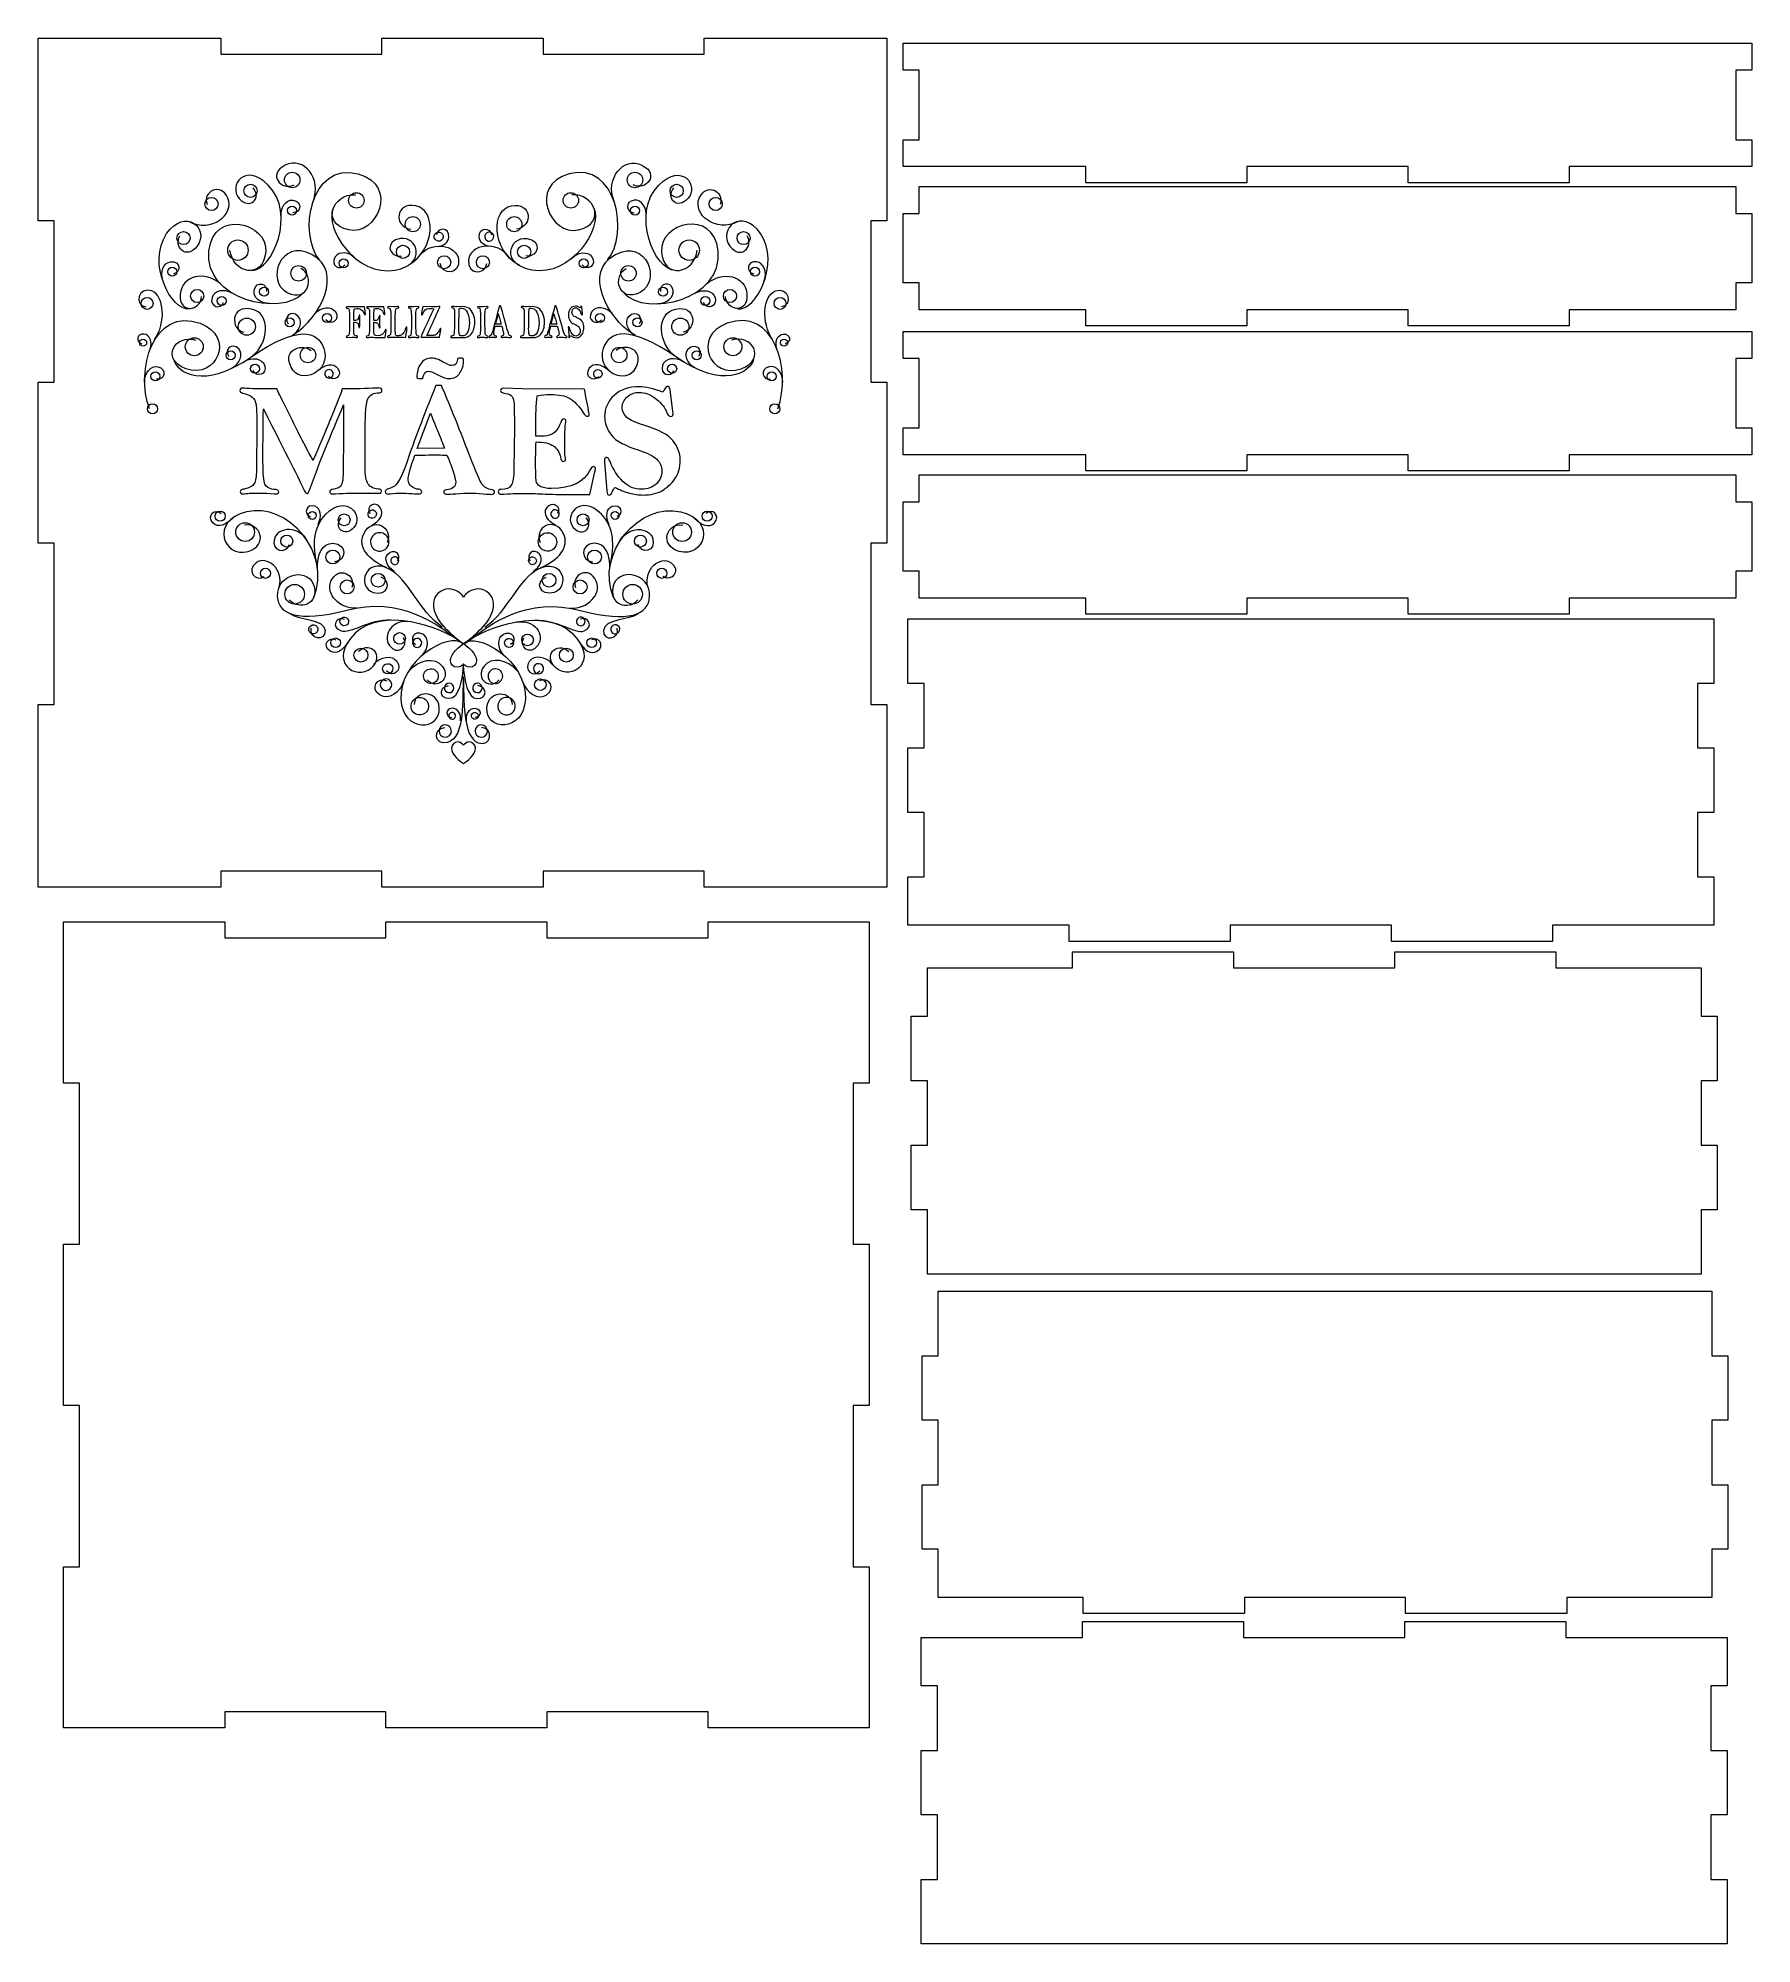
# Model space of a CAD drawing. Header units: millimetres. Extents: x 183 to 502, y -190 to 165.
import ezdxf

# ---------------------------------------------------------------- set-up
doc = ezdxf.new("R2010")
doc.units = ezdxf.units.MM
doc.header["$MEASUREMENT"] = 0
doc.layers.add('Camada 1', color=7, linetype='Continuous')

msp = doc.modelspace()

# ---------------------------------------------------------------- linework, layer by layer
at = {"layer": 'Camada 1', "color": 250, "lineweight": 20}
for points, knots in [([(337.5123, 40.8585), (337.5123, 40.8585), (337.5123, 70.8585), (337.5123, 70.8585), (337.5123, 70.8585), (337.5123, 70.8585), (340.5123, 70.8585), (340.5123, 70.8585), (340.5123, 70.8585), (340.5123, 70.8585), (340.5123, 100.8585), (340.5123, 100.8585), (340.5123, 100.8585), (340.5123, 100.8585), (337.5123, 100.8585), (337.5123, 100.8585), (337.5123, 100.8585), (337.5123, 100.8585), (337.5123, 130.8585), (337.5123, 130.8585), (337.5123, 130.8585), (337.5123, 130.8585), (340.5123, 130.8585), (340.5123, 130.8585), (340.5123, 130.8585), (340.5123, 130.8585), (340.5123, 164.8585), (340.5123, 164.8585), (340.5123, 164.8585), (340.5123, 164.8585), (337.5123, 164.8585), (337.5123, 164.8585), (337.5123, 164.8585), (337.5123, 164.8585), (306.5123, 164.8585), (306.5123, 164.8585), (306.5123, 164.8585), (306.5123, 164.8585), (306.5123, 161.8585), (306.5123, 161.8585), (306.5123, 161.8585), (306.5123, 161.8585), (276.5123, 161.8585), (276.5123, 161.8585), (276.5123, 161.8585), (276.5123, 161.8585), (276.5123, 164.8585), (276.5123, 164.8585), (276.5123, 164.8585), (276.5123, 164.8585), (246.5123, 164.8585), (246.5123, 164.8585), (246.5123, 164.8585), (246.5123, 164.8585), (246.5123, 161.8585), (246.5123, 161.8585), (246.5123, 161.8585), (246.5123, 161.8585), (216.5123, 161.8585), (216.5123, 161.8585), (216.5123, 161.8585), (216.5123, 161.8585), (216.5123, 164.8585), (216.5123, 164.8585), (216.5123, 164.8585), (216.5123, 164.8585), (185.5123, 164.8585), (185.5123, 164.8585), (185.5123, 164.8585), (185.5123, 164.8585), (182.5123, 164.8585), (182.5123, 164.8585), (182.5123, 164.8585), (182.5123, 164.8585), (182.5123, 130.8585), (182.5123, 130.8585), (182.5123, 130.8585), (182.5123, 130.8585), (185.5123, 130.8585), (185.5123, 130.8585), (185.5123, 130.8585), (185.5123, 130.8585), (185.5123, 100.8585), (185.5123, 100.8585), (185.5123, 100.8585), (185.5123, 100.8585), (182.5123, 100.8585), (182.5123, 100.8585), (182.5123, 100.8585), (182.5123, 100.8585), (182.5123, 70.8585), (182.5123, 70.8585), (182.5123, 70.8585), (182.5123, 70.8585), (185.5123, 70.8585), (185.5123, 70.8585), (185.5123, 70.8585), (185.5123, 70.8585), (185.5123, 40.8585), (185.5123, 40.8585), (185.5123, 40.8585), (185.5123, 40.8585), (182.5123, 40.8585), (182.5123, 40.8585), (182.5123, 40.8585), (182.5123, 40.8585), (182.5123, 6.8585), (182.5123, 6.8585), (182.5123, 6.8585), (182.5123, 6.8585), (185.5123, 6.8585), (185.5123, 6.8585), (185.5123, 6.8585), (185.5123, 6.8585), (216.5123, 6.8585), (216.5123, 6.8585), (216.5123, 6.8585), (216.5123, 6.8585), (216.5123, 9.8585), (216.5123, 9.8585), (216.5123, 9.8585), (216.5123, 9.8585), (246.5123, 9.8585), (246.5123, 9.8585), (246.5123, 9.8585), (246.5123, 9.8585), (246.5123, 6.8585), (246.5123, 6.8585), (246.5123, 6.8585), (246.5123, 6.8585), (276.5123, 6.8585), (276.5123, 6.8585), (276.5123, 6.8585), (276.5123, 6.8585), (276.5123, 9.8585), (276.5123, 9.8585), (276.5123, 9.8585), (276.5123, 9.8585), (306.5123, 9.8585), (306.5123, 9.8585), (306.5123, 9.8585), (306.5123, 9.8585), (306.5123, 6.8585), (306.5123, 6.8585), (306.5123, 6.8585), (306.5123, 6.8585), (337.5123, 6.8585), (337.5123, 6.8585), (337.5123, 6.8585), (337.5123, 6.8585), (340.5123, 6.8585), (340.5123, 6.8585), (340.5123, 6.8585), (340.5123, 6.8585), (340.5123, 40.8585), (340.5123, 40.8585), (340.5123, 40.8585), (340.5123, 40.8585), (337.5123, 40.8585), (337.5123, 40.8585)], [0, 0, 0, 0, 0.02439024, 0.02439024, 0.02439024, 0.02439024, 0.04878049, 0.04878049, 0.04878049, 0.04878049, 0.07317073, 0.07317073, 0.07317073, 0.07317073, 0.09756098, 0.09756098, 0.09756098, 0.09756098, 0.12195122, 0.12195122, 0.12195122, 0.12195122, 0.14634146, 0.14634146, 0.14634146, 0.14634146, 0.17073171, 0.17073171, 0.17073171, 0.17073171, 0.19512195, 0.19512195, 0.19512195, 0.19512195, 0.2195122, 0.2195122, 0.2195122, 0.2195122, 0.24390244, 0.24390244, 0.24390244, 0.24390244, 0.26829268, 0.26829268, 0.26829268, 0.26829268, 0.29268293, 0.29268293, 0.29268293, 0.29268293, 0.31707317, 0.31707317, 0.31707317, 0.31707317, 0.34146341, 0.34146341, 0.34146341, 0.34146341, 0.36585366, 0.36585366, 0.36585366, 0.36585366, 0.3902439, 0.3902439, 0.3902439, 0.3902439, 0.41463415, 0.41463415, 0.41463415, 0.41463415, 0.43902439, 0.43902439, 0.43902439, 0.43902439, 0.46341463, 0.46341463, 0.46341463, 0.46341463, 0.48780488, 0.48780488, 0.48780488, 0.48780488, 0.51219512, 0.51219512, 0.51219512, 0.51219512, 0.53658537, 0.53658537, 0.53658537, 0.53658537, 0.56097561, 0.56097561, 0.56097561, 0.56097561, 0.58536585, 0.58536585, 0.58536585, 0.58536585, 0.6097561, 0.6097561, 0.6097561, 0.6097561, 0.63414634, 0.63414634, 0.63414634, 0.63414634, 0.65853659, 0.65853659, 0.65853659, 0.65853659, 0.68292683, 0.68292683, 0.68292683, 0.68292683, 0.70731707, 0.70731707, 0.70731707, 0.70731707, 0.73170732, 0.73170732, 0.73170732, 0.73170732, 0.75609756, 0.75609756, 0.75609756, 0.75609756, 0.7804878, 0.7804878, 0.7804878, 0.7804878, 0.80487805, 0.80487805, 0.80487805, 0.80487805, 0.82926829, 0.82926829, 0.82926829, 0.82926829, 0.85365854, 0.85365854, 0.85365854, 0.85365854, 0.87804878, 0.87804878, 0.87804878, 0.87804878, 0.90243902, 0.90243902, 0.90243902, 0.90243902, 0.92682927, 0.92682927, 0.92682927, 0.92682927, 0.95121951, 0.95121951, 0.95121951, 0.95121951, 1, 1, 1, 1]), ([(407.5261, 140.9558), (407.5261, 140.9558), (437.5261, 140.9558), (437.5261, 140.9558), (437.5261, 140.9558), (437.5261, 140.9558), (437.5261, 137.9558), (437.5261, 137.9558), (437.5261, 137.9558), (437.5261, 137.9558), (467.5261, 137.9558), (467.5261, 137.9558), (467.5261, 137.9558), (467.5261, 137.9558), (467.5261, 140.9558), (467.5261, 140.9558), (467.5261, 140.9558), (467.5261, 140.9558), (501.5261, 140.9558), (501.5261, 140.9558), (501.5261, 140.9558), (501.5261, 140.9558), (501.5261, 145.9558), (501.5261, 145.9558), (501.5261, 145.9558), (501.5261, 145.9558), (498.5261, 145.9558), (498.5261, 145.9558), (498.5261, 145.9558), (498.5261, 145.9558), (498.5261, 158.8933), (498.5261, 158.8933), (498.5261, 158.8933), (498.5261, 158.8933), (501.5261, 158.8933), (501.5261, 158.8933), (501.5261, 158.8933), (501.5261, 158.8933), (501.5261, 163.8933), (501.5261, 163.8933), (501.5261, 163.8933), (501.5261, 163.8933), (343.5261, 163.8933), (343.5261, 163.8933), (343.5261, 163.8933), (343.5261, 163.8933), (343.5261, 158.8933), (343.5261, 158.8933), (343.5261, 158.8933), (343.5261, 158.8933), (346.5261, 158.8933), (346.5261, 158.8933), (346.5261, 158.8933), (346.5261, 158.8933), (346.5261, 145.9558), (346.5261, 145.9558), (346.5261, 145.9558), (346.5261, 145.9558), (343.5261, 145.9558), (343.5261, 145.9558), (343.5261, 145.9558), (343.5261, 145.9558), (343.5261, 140.9558), (343.5261, 140.9558), (343.5261, 140.9558), (343.5261, 140.9558), (377.5261, 140.9558), (377.5261, 140.9558), (377.5261, 140.9558), (377.5261, 140.9558), (377.5261, 137.9558), (377.5261, 137.9558), (377.5261, 137.9558), (377.5261, 137.9558), (407.5261, 137.9558), (407.5261, 137.9558), (407.5261, 137.9558), (407.5261, 137.9558), (407.5261, 140.9558), (407.5261, 140.9558)], [0, 0, 0, 0, 0.04761905, 0.04761905, 0.04761905, 0.04761905, 0.0952381, 0.0952381, 0.0952381, 0.0952381, 0.14285714, 0.14285714, 0.14285714, 0.14285714, 0.19047619, 0.19047619, 0.19047619, 0.19047619, 0.23809524, 0.23809524, 0.23809524, 0.23809524, 0.28571429, 0.28571429, 0.28571429, 0.28571429, 0.33333333, 0.33333333, 0.33333333, 0.33333333, 0.38095238, 0.38095238, 0.38095238, 0.38095238, 0.42857143, 0.42857143, 0.42857143, 0.42857143, 0.47619048, 0.47619048, 0.47619048, 0.47619048, 0.52380952, 0.52380952, 0.52380952, 0.52380952, 0.57142857, 0.57142857, 0.57142857, 0.57142857, 0.61904762, 0.61904762, 0.61904762, 0.61904762, 0.66666667, 0.66666667, 0.66666667, 0.66666667, 0.71428571, 0.71428571, 0.71428571, 0.71428571, 0.76190476, 0.76190476, 0.76190476, 0.76190476, 0.80952381, 0.80952381, 0.80952381, 0.80952381, 0.85714286, 0.85714286, 0.85714286, 0.85714286, 0.9047619, 0.9047619, 0.9047619, 0.9047619, 1, 1, 1, 1]), ([(377.5261, 111.2995), (377.5261, 111.2995), (407.5261, 111.2995), (407.5261, 111.2995), (407.5261, 111.2995), (407.5261, 111.2995), (407.5261, 114.2995), (407.5261, 114.2995), (407.5261, 114.2995), (407.5261, 114.2995), (437.5261, 114.2995), (437.5261, 114.2995), (437.5261, 114.2995), (437.5261, 114.2995), (437.5261, 111.2995), (437.5261, 111.2995), (437.5261, 111.2995), (437.5261, 111.2995), (467.5261, 111.2995), (467.5261, 111.2995), (467.5261, 111.2995), (467.5261, 111.2995), (467.5261, 114.2995), (467.5261, 114.2995), (467.5261, 114.2995), (467.5261, 114.2995), (498.5261, 114.2995), (498.5261, 114.2995), (498.5261, 114.2995), (498.5261, 114.2995), (498.5261, 119.2995), (498.5261, 119.2995), (498.5261, 119.2995), (498.5261, 119.2995), (501.5261, 119.2995), (501.5261, 119.2995), (501.5261, 119.2995), (501.5261, 119.2995), (501.5261, 132.237), (501.5261, 132.237), (501.5261, 132.237), (501.5261, 132.237), (498.5261, 132.237), (498.5261, 132.237), (498.5261, 132.237), (498.5261, 132.237), (498.5261, 137.237), (498.5261, 137.237), (498.5261, 137.237), (498.5261, 137.237), (346.5261, 137.237), (346.5261, 137.237), (346.5261, 137.237), (346.5261, 137.237), (346.5261, 132.237), (346.5261, 132.237), (346.5261, 132.237), (346.5261, 132.237), (343.5261, 132.237), (343.5261, 132.237), (343.5261, 132.237), (343.5261, 132.237), (343.5261, 119.2995), (343.5261, 119.2995), (343.5261, 119.2995), (343.5261, 119.2995), (346.5261, 119.2995), (346.5261, 119.2995), (346.5261, 119.2995), (346.5261, 119.2995), (346.5261, 114.2995), (346.5261, 114.2995), (346.5261, 114.2995), (346.5261, 114.2995), (377.5261, 114.2995), (377.5261, 114.2995), (377.5261, 114.2995), (377.5261, 114.2995), (377.5261, 111.2995), (377.5261, 111.2995)], [0, 0, 0, 0, 0.04761905, 0.04761905, 0.04761905, 0.04761905, 0.0952381, 0.0952381, 0.0952381, 0.0952381, 0.14285714, 0.14285714, 0.14285714, 0.14285714, 0.19047619, 0.19047619, 0.19047619, 0.19047619, 0.23809524, 0.23809524, 0.23809524, 0.23809524, 0.28571429, 0.28571429, 0.28571429, 0.28571429, 0.33333333, 0.33333333, 0.33333333, 0.33333333, 0.38095238, 0.38095238, 0.38095238, 0.38095238, 0.42857143, 0.42857143, 0.42857143, 0.42857143, 0.47619048, 0.47619048, 0.47619048, 0.47619048, 0.52380952, 0.52380952, 0.52380952, 0.52380952, 0.57142857, 0.57142857, 0.57142857, 0.57142857, 0.61904762, 0.61904762, 0.61904762, 0.61904762, 0.66666667, 0.66666667, 0.66666667, 0.66666667, 0.71428571, 0.71428571, 0.71428571, 0.71428571, 0.76190476, 0.76190476, 0.76190476, 0.76190476, 0.80952381, 0.80952381, 0.80952381, 0.80952381, 0.85714286, 0.85714286, 0.85714286, 0.85714286, 0.9047619, 0.9047619, 0.9047619, 0.9047619, 1, 1, 1, 1]), ([(407.5261, 87.3093), (407.5261, 87.3093), (437.5261, 87.3093), (437.5261, 87.3093), (437.5261, 87.3093), (437.5261, 87.3093), (437.5261, 84.3093), (437.5261, 84.3093), (437.5261, 84.3093), (437.5261, 84.3093), (467.5261, 84.3093), (467.5261, 84.3093), (467.5261, 84.3093), (467.5261, 84.3093), (467.5261, 87.3093), (467.5261, 87.3093), (467.5261, 87.3093), (467.5261, 87.3093), (501.5261, 87.3093), (501.5261, 87.3093), (501.5261, 87.3093), (501.5261, 87.3093), (501.5261, 92.3093), (501.5261, 92.3093), (501.5261, 92.3093), (501.5261, 92.3093), (498.5261, 92.3093), (498.5261, 92.3093), (498.5261, 92.3093), (498.5261, 92.3093), (498.5261, 105.2468), (498.5261, 105.2468), (498.5261, 105.2468), (498.5261, 105.2468), (501.5261, 105.2468), (501.5261, 105.2468), (501.5261, 105.2468), (501.5261, 105.2468), (501.5261, 110.2468), (501.5261, 110.2468), (501.5261, 110.2468), (501.5261, 110.2468), (343.5261, 110.2468), (343.5261, 110.2468), (343.5261, 110.2468), (343.5261, 110.2468), (343.5261, 105.2468), (343.5261, 105.2468), (343.5261, 105.2468), (343.5261, 105.2468), (346.5261, 105.2468), (346.5261, 105.2468), (346.5261, 105.2468), (346.5261, 105.2468), (346.5261, 92.3093), (346.5261, 92.3093), (346.5261, 92.3093), (346.5261, 92.3093), (343.5261, 92.3093), (343.5261, 92.3093), (343.5261, 92.3093), (343.5261, 92.3093), (343.5261, 87.3093), (343.5261, 87.3093), (343.5261, 87.3093), (343.5261, 87.3093), (377.5261, 87.3093), (377.5261, 87.3093), (377.5261, 87.3093), (377.5261, 87.3093), (377.5261, 84.3093), (377.5261, 84.3093), (377.5261, 84.3093), (377.5261, 84.3093), (407.5261, 84.3093), (407.5261, 84.3093), (407.5261, 84.3093), (407.5261, 84.3093), (407.5261, 87.3093), (407.5261, 87.3093)], [0, 0, 0, 0, 0.04761905, 0.04761905, 0.04761905, 0.04761905, 0.0952381, 0.0952381, 0.0952381, 0.0952381, 0.14285714, 0.14285714, 0.14285714, 0.14285714, 0.19047619, 0.19047619, 0.19047619, 0.19047619, 0.23809524, 0.23809524, 0.23809524, 0.23809524, 0.28571429, 0.28571429, 0.28571429, 0.28571429, 0.33333333, 0.33333333, 0.33333333, 0.33333333, 0.38095238, 0.38095238, 0.38095238, 0.38095238, 0.42857143, 0.42857143, 0.42857143, 0.42857143, 0.47619048, 0.47619048, 0.47619048, 0.47619048, 0.52380952, 0.52380952, 0.52380952, 0.52380952, 0.57142857, 0.57142857, 0.57142857, 0.57142857, 0.61904762, 0.61904762, 0.61904762, 0.61904762, 0.66666667, 0.66666667, 0.66666667, 0.66666667, 0.71428571, 0.71428571, 0.71428571, 0.71428571, 0.76190476, 0.76190476, 0.76190476, 0.76190476, 0.80952381, 0.80952381, 0.80952381, 0.80952381, 0.85714286, 0.85714286, 0.85714286, 0.85714286, 0.9047619, 0.9047619, 0.9047619, 0.9047619, 1, 1, 1, 1]), ([(377.5261, 57.653), (377.5261, 57.653), (407.5261, 57.653), (407.5261, 57.653), (407.5261, 57.653), (407.5261, 57.653), (407.5261, 60.653), (407.5261, 60.653), (407.5261, 60.653), (407.5261, 60.653), (437.5261, 60.653), (437.5261, 60.653), (437.5261, 60.653), (437.5261, 60.653), (437.5261, 57.653), (437.5261, 57.653), (437.5261, 57.653), (437.5261, 57.653), (467.5261, 57.653), (467.5261, 57.653), (467.5261, 57.653), (467.5261, 57.653), (467.5261, 60.653), (467.5261, 60.653), (467.5261, 60.653), (467.5261, 60.653), (498.5261, 60.653), (498.5261, 60.653), (498.5261, 60.653), (498.5261, 60.653), (498.5261, 65.653), (498.5261, 65.653), (498.5261, 65.653), (498.5261, 65.653), (501.5261, 65.653), (501.5261, 65.653), (501.5261, 65.653), (501.5261, 65.653), (501.5261, 78.5905), (501.5261, 78.5905), (501.5261, 78.5905), (501.5261, 78.5905), (498.5261, 78.5905), (498.5261, 78.5905), (498.5261, 78.5905), (498.5261, 78.5905), (498.5261, 83.5905), (498.5261, 83.5905), (498.5261, 83.5905), (498.5261, 83.5905), (346.5261, 83.5905), (346.5261, 83.5905), (346.5261, 83.5905), (346.5261, 83.5905), (346.5261, 78.5905), (346.5261, 78.5905), (346.5261, 78.5905), (346.5261, 78.5905), (343.5261, 78.5905), (343.5261, 78.5905), (343.5261, 78.5905), (343.5261, 78.5905), (343.5261, 65.653), (343.5261, 65.653), (343.5261, 65.653), (343.5261, 65.653), (346.5261, 65.653), (346.5261, 65.653), (346.5261, 65.653), (346.5261, 65.653), (346.5261, 60.653), (346.5261, 60.653), (346.5261, 60.653), (346.5261, 60.653), (377.5261, 60.653), (377.5261, 60.653), (377.5261, 60.653), (377.5261, 60.653), (377.5261, 57.653), (377.5261, 57.653)], [0, 0, 0, 0, 0.04761905, 0.04761905, 0.04761905, 0.04761905, 0.0952381, 0.0952381, 0.0952381, 0.0952381, 0.14285714, 0.14285714, 0.14285714, 0.14285714, 0.19047619, 0.19047619, 0.19047619, 0.19047619, 0.23809524, 0.23809524, 0.23809524, 0.23809524, 0.28571429, 0.28571429, 0.28571429, 0.28571429, 0.33333333, 0.33333333, 0.33333333, 0.33333333, 0.38095238, 0.38095238, 0.38095238, 0.38095238, 0.42857143, 0.42857143, 0.42857143, 0.42857143, 0.47619048, 0.47619048, 0.47619048, 0.47619048, 0.52380952, 0.52380952, 0.52380952, 0.52380952, 0.57142857, 0.57142857, 0.57142857, 0.57142857, 0.61904762, 0.61904762, 0.61904762, 0.61904762, 0.66666667, 0.66666667, 0.66666667, 0.66666667, 0.71428571, 0.71428571, 0.71428571, 0.71428571, 0.76190476, 0.76190476, 0.76190476, 0.76190476, 0.80952381, 0.80952381, 0.80952381, 0.80952381, 0.85714286, 0.85714286, 0.85714286, 0.85714286, 0.9047619, 0.9047619, 0.9047619, 0.9047619, 1, 1, 1, 1]), ([(494.423, 56.7797), (494.423, 56.7797), (344.423, 56.7797), (344.423, 56.7797), (344.423, 56.7797), (344.423, 56.7797), (344.423, 44.7797), (344.423, 44.7797), (344.423, 44.7797), (344.423, 44.7797), (347.423, 44.7797), (347.423, 44.7797), (347.423, 44.7797), (347.423, 44.7797), (347.423, 32.7797), (347.423, 32.7797), (347.423, 32.7797), (347.423, 32.7797), (344.423, 32.7797), (344.423, 32.7797), (344.423, 32.7797), (344.423, 32.7797), (344.423, 20.7797), (344.423, 20.7797), (344.423, 20.7797), (344.423, 20.7797), (347.423, 20.7797), (347.423, 20.7797), (347.423, 20.7797), (347.423, 20.7797), (347.423, 8.7797), (347.423, 8.7797), (347.423, 8.7797), (347.423, 8.7797), (344.423, 8.7797), (344.423, 8.7797), (344.423, 8.7797), (344.423, 8.7797), (344.423, -0.2203), (344.423, -0.2203), (344.423, -0.2203), (344.423, -0.2203), (374.423, -0.2203), (374.423, -0.2203), (374.423, -0.2203), (374.423, -0.2203), (374.423, -3.2203), (374.423, -3.2203), (374.423, -3.2203), (374.423, -3.2203), (404.423, -3.2203), (404.423, -3.2203), (404.423, -3.2203), (404.423, -3.2203), (404.423, -0.2203), (404.423, -0.2203), (404.423, -0.2203), (404.423, -0.2203), (434.423, -0.2203), (434.423, -0.2203), (434.423, -0.2203), (434.423, -0.2203), (434.423, -3.2203), (434.423, -3.2203), (434.423, -3.2203), (434.423, -3.2203), (464.423, -3.2203), (464.423, -3.2203), (464.423, -3.2203), (464.423, -3.2203), (464.423, -0.2203), (464.423, -0.2203), (464.423, -0.2203), (464.423, -0.2203), (494.423, -0.2203), (494.423, -0.2203), (494.423, -0.2203), (494.423, -0.2203), (494.423, 8.7797), (494.423, 8.7797), (494.423, 8.7797), (494.423, 8.7797), (491.423, 8.7797), (491.423, 8.7797), (491.423, 8.7797), (491.423, 8.7797), (491.423, 20.7797), (491.423, 20.7797), (491.423, 20.7797), (491.423, 20.7797), (494.423, 20.7797), (494.423, 20.7797), (494.423, 20.7797), (494.423, 20.7797), (494.423, 32.7797), (494.423, 32.7797), (494.423, 32.7797), (494.423, 32.7797), (491.423, 32.7797), (491.423, 32.7797), (491.423, 32.7797), (491.423, 32.7797), (491.423, 44.7797), (491.423, 44.7797), (491.423, 44.7797), (491.423, 44.7797), (494.423, 44.7797), (494.423, 44.7797), (494.423, 44.7797), (494.423, 44.7797), (494.423, 56.7797), (494.423, 56.7797)], [0, 0, 0, 0, 0.03448276, 0.03448276, 0.03448276, 0.03448276, 0.06896552, 0.06896552, 0.06896552, 0.06896552, 0.10344828, 0.10344828, 0.10344828, 0.10344828, 0.13793103, 0.13793103, 0.13793103, 0.13793103, 0.17241379, 0.17241379, 0.17241379, 0.17241379, 0.20689655, 0.20689655, 0.20689655, 0.20689655, 0.24137931, 0.24137931, 0.24137931, 0.24137931, 0.27586207, 0.27586207, 0.27586207, 0.27586207, 0.31034483, 0.31034483, 0.31034483, 0.31034483, 0.34482759, 0.34482759, 0.34482759, 0.34482759, 0.37931034, 0.37931034, 0.37931034, 0.37931034, 0.4137931, 0.4137931, 0.4137931, 0.4137931, 0.44827586, 0.44827586, 0.44827586, 0.44827586, 0.48275862, 0.48275862, 0.48275862, 0.48275862, 0.51724138, 0.51724138, 0.51724138, 0.51724138, 0.55172414, 0.55172414, 0.55172414, 0.55172414, 0.5862069, 0.5862069, 0.5862069, 0.5862069, 0.62068966, 0.62068966, 0.62068966, 0.62068966, 0.65517241, 0.65517241, 0.65517241, 0.65517241, 0.68965517, 0.68965517, 0.68965517, 0.68965517, 0.72413793, 0.72413793, 0.72413793, 0.72413793, 0.75862069, 0.75862069, 0.75862069, 0.75862069, 0.79310345, 0.79310345, 0.79310345, 0.79310345, 0.82758621, 0.82758621, 0.82758621, 0.82758621, 0.86206897, 0.86206897, 0.86206897, 0.86206897, 0.89655172, 0.89655172, 0.89655172, 0.89655172, 0.93103448, 0.93103448, 0.93103448, 0.93103448, 1, 1, 1, 1]), ([(334.2402, -89.5848), (334.2402, -89.5848), (337.2402, -89.5848), (337.2402, -89.5848), (337.2402, -89.5848), (337.2402, -89.5848), (337.2402, -59.5848), (337.2402, -59.5848), (337.2402, -59.5848), (337.2402, -59.5848), (334.2402, -59.5848), (334.2402, -59.5848), (334.2402, -59.5848), (334.2402, -59.5848), (334.2402, -29.5848), (334.2402, -29.5848), (334.2402, -29.5848), (334.2402, -29.5848), (337.2402, -29.5848), (337.2402, -29.5848), (337.2402, -29.5848), (337.2402, -29.5848), (337.2402, 0.4152), (337.2402, 0.4152), (337.2402, 0.4152), (337.2402, 0.4152), (334.2402, 0.4152), (334.2402, 0.4152), (334.2402, 0.4152), (334.2402, 0.4152), (307.2402, 0.4152), (307.2402, 0.4152), (307.2402, 0.4152), (307.2402, 0.4152), (307.2402, -2.5848), (307.2402, -2.5848), (307.2402, -2.5848), (307.2402, -2.5848), (277.2402, -2.5848), (277.2402, -2.5848), (277.2402, -2.5848), (277.2402, -2.5848), (277.2402, 0.4152), (277.2402, 0.4152), (277.2402, 0.4152), (277.2402, 0.4152), (247.2402, 0.4152), (247.2402, 0.4152), (247.2402, 0.4152), (247.2402, 0.4152), (247.2402, -2.5848), (247.2402, -2.5848), (247.2402, -2.5848), (247.2402, -2.5848), (217.2402, -2.5848), (217.2402, -2.5848), (217.2402, -2.5848), (217.2402, -2.5848), (217.2402, 0.4152), (217.2402, 0.4152), (217.2402, 0.4152), (217.2402, 0.4152), (190.2402, 0.4152), (190.2402, 0.4152), (190.2402, 0.4152), (190.2402, 0.4152), (187.2402, 0.4152), (187.2402, 0.4152), (187.2402, 0.4152), (187.2402, 0.4152), (187.2402, -29.5848), (187.2402, -29.5848), (187.2402, -29.5848), (187.2402, -29.5848), (190.2402, -29.5848), (190.2402, -29.5848), (190.2402, -29.5848), (190.2402, -29.5848), (190.2402, -59.5848), (190.2402, -59.5848), (190.2402, -59.5848), (190.2402, -59.5848), (187.2402, -59.5848), (187.2402, -59.5848), (187.2402, -59.5848), (187.2402, -59.5848), (187.2402, -89.5848), (187.2402, -89.5848), (187.2402, -89.5848), (187.2402, -89.5848), (190.2402, -89.5848), (190.2402, -89.5848), (190.2402, -89.5848), (190.2402, -89.5848), (190.2402, -119.5849), (190.2402, -119.5849), (190.2402, -119.5849), (190.2402, -119.5849), (187.2402, -119.5849), (187.2402, -119.5849), (187.2402, -119.5849), (187.2402, -119.5849), (187.2402, -149.5849), (187.2402, -149.5849), (187.2402, -149.5849), (187.2402, -149.5849), (190.2402, -149.5849), (190.2402, -149.5849), (190.2402, -149.5849), (190.2402, -149.5849), (217.2402, -149.5849), (217.2402, -149.5849), (217.2402, -149.5849), (217.2402, -149.5849), (217.2402, -146.5849), (217.2402, -146.5849), (217.2402, -146.5849), (217.2402, -146.5849), (247.2402, -146.5849), (247.2402, -146.5849), (247.2402, -146.5849), (247.2402, -146.5849), (247.2402, -149.5849), (247.2402, -149.5849), (247.2402, -149.5849), (247.2402, -149.5849), (277.2402, -149.5849), (277.2402, -149.5849), (277.2402, -149.5849), (277.2402, -149.5849), (277.2402, -146.5849), (277.2402, -146.5849), (277.2402, -146.5849), (277.2402, -146.5849), (307.2402, -146.5849), (307.2402, -146.5849), (307.2402, -146.5849), (307.2402, -146.5849), (307.2402, -149.5849), (307.2402, -149.5849), (307.2402, -149.5849), (307.2402, -149.5849), (334.2402, -149.5849), (334.2402, -149.5849), (334.2402, -149.5849), (334.2402, -149.5849), (337.2402, -149.5849), (337.2402, -149.5849), (337.2402, -149.5849), (337.2402, -149.5849), (337.2402, -119.5849), (337.2402, -119.5849), (337.2402, -119.5849), (337.2402, -119.5849), (334.2402, -119.5849), (334.2402, -119.5849), (334.2402, -119.5849), (334.2402, -119.5849), (334.2402, -89.5848), (334.2402, -89.5848)], [0, 0, 0, 0, 0.02439024, 0.02439024, 0.02439024, 0.02439024, 0.04878049, 0.04878049, 0.04878049, 0.04878049, 0.07317073, 0.07317073, 0.07317073, 0.07317073, 0.09756098, 0.09756098, 0.09756098, 0.09756098, 0.12195122, 0.12195122, 0.12195122, 0.12195122, 0.14634146, 0.14634146, 0.14634146, 0.14634146, 0.17073171, 0.17073171, 0.17073171, 0.17073171, 0.19512195, 0.19512195, 0.19512195, 0.19512195, 0.2195122, 0.2195122, 0.2195122, 0.2195122, 0.24390244, 0.24390244, 0.24390244, 0.24390244, 0.26829268, 0.26829268, 0.26829268, 0.26829268, 0.29268293, 0.29268293, 0.29268293, 0.29268293, 0.31707317, 0.31707317, 0.31707317, 0.31707317, 0.34146341, 0.34146341, 0.34146341, 0.34146341, 0.36585366, 0.36585366, 0.36585366, 0.36585366, 0.3902439, 0.3902439, 0.3902439, 0.3902439, 0.41463415, 0.41463415, 0.41463415, 0.41463415, 0.43902439, 0.43902439, 0.43902439, 0.43902439, 0.46341463, 0.46341463, 0.46341463, 0.46341463, 0.48780488, 0.48780488, 0.48780488, 0.48780488, 0.51219512, 0.51219512, 0.51219512, 0.51219512, 0.53658537, 0.53658537, 0.53658537, 0.53658537, 0.56097561, 0.56097561, 0.56097561, 0.56097561, 0.58536585, 0.58536585, 0.58536585, 0.58536585, 0.6097561, 0.6097561, 0.6097561, 0.6097561, 0.63414634, 0.63414634, 0.63414634, 0.63414634, 0.65853659, 0.65853659, 0.65853659, 0.65853659, 0.68292683, 0.68292683, 0.68292683, 0.68292683, 0.70731707, 0.70731707, 0.70731707, 0.70731707, 0.73170732, 0.73170732, 0.73170732, 0.73170732, 0.75609756, 0.75609756, 0.75609756, 0.75609756, 0.7804878, 0.7804878, 0.7804878, 0.7804878, 0.80487805, 0.80487805, 0.80487805, 0.80487805, 0.82926829, 0.82926829, 0.82926829, 0.82926829, 0.85365854, 0.85365854, 0.85365854, 0.85365854, 0.87804878, 0.87804878, 0.87804878, 0.87804878, 0.90243902, 0.90243902, 0.90243902, 0.90243902, 0.92682927, 0.92682927, 0.92682927, 0.92682927, 0.95121951, 0.95121951, 0.95121951, 0.95121951, 1, 1, 1, 1]), ([(492.0526, -41.1656), (492.0526, -41.1656), (492.0526, -29.1656), (492.0526, -29.1656), (492.0526, -29.1656), (492.0526, -29.1656), (495.0526, -29.1656), (495.0526, -29.1656), (495.0526, -29.1656), (495.0526, -29.1656), (495.0526, -17.1656), (495.0526, -17.1656), (495.0526, -17.1656), (495.0526, -17.1656), (492.0526, -17.1656), (492.0526, -17.1656), (492.0526, -17.1656), (492.0526, -17.1656), (492.0526, -8.1656), (492.0526, -8.1656), (492.0526, -8.1656), (492.0526, -8.1656), (465.0526, -8.1656), (465.0526, -8.1656), (465.0526, -8.1656), (465.0526, -8.1656), (465.0526, -5.1656), (465.0526, -5.1656), (465.0526, -5.1656), (465.0526, -5.1656), (435.0526, -5.1656), (435.0526, -5.1656), (435.0526, -5.1656), (435.0526, -5.1656), (435.0526, -8.1656), (435.0526, -8.1656), (435.0526, -8.1656), (435.0526, -8.1656), (405.0526, -8.1656), (405.0526, -8.1656), (405.0526, -8.1656), (405.0526, -8.1656), (405.0526, -5.1656), (405.0526, -5.1656), (405.0526, -5.1656), (405.0526, -5.1656), (375.0526, -5.1656), (375.0526, -5.1656), (375.0526, -5.1656), (375.0526, -5.1656), (375.0526, -8.1656), (375.0526, -8.1656), (375.0526, -8.1656), (375.0526, -8.1656), (348.0526, -8.1656), (348.0526, -8.1656), (348.0526, -8.1656), (348.0526, -8.1656), (348.0526, -17.1656), (348.0526, -17.1656), (348.0526, -17.1656), (348.0526, -17.1656), (345.0526, -17.1656), (345.0526, -17.1656), (345.0526, -17.1656), (345.0526, -17.1656), (345.0526, -29.1656), (345.0526, -29.1656), (345.0526, -29.1656), (345.0526, -29.1656), (348.0526, -29.1656), (348.0526, -29.1656), (348.0526, -29.1656), (348.0526, -29.1656), (348.0526, -41.1656), (348.0526, -41.1656), (348.0526, -41.1656), (348.0526, -41.1656), (345.0526, -41.1656), (345.0526, -41.1656), (345.0526, -41.1656), (345.0526, -41.1656), (345.0526, -53.1656), (345.0526, -53.1656), (345.0526, -53.1656), (345.0526, -53.1656), (348.0526, -53.1656), (348.0526, -53.1656), (348.0526, -53.1656), (348.0526, -53.1656), (348.0526, -65.1656), (348.0526, -65.1656), (348.0526, -65.1656), (348.0526, -65.1656), (492.0526, -65.1656), (492.0526, -65.1656), (492.0526, -65.1656), (492.0526, -65.1656), (492.0526, -53.1656), (492.0526, -53.1656), (492.0526, -53.1656), (492.0526, -53.1656), (495.0526, -53.1656), (495.0526, -53.1656), (495.0526, -53.1656), (495.0526, -53.1656), (495.0526, -41.1656), (495.0526, -41.1656), (495.0526, -41.1656), (495.0526, -41.1656), (492.0526, -41.1656), (492.0526, -41.1656)], [0, 0, 0, 0, 0.03448276, 0.03448276, 0.03448276, 0.03448276, 0.06896552, 0.06896552, 0.06896552, 0.06896552, 0.10344828, 0.10344828, 0.10344828, 0.10344828, 0.13793103, 0.13793103, 0.13793103, 0.13793103, 0.17241379, 0.17241379, 0.17241379, 0.17241379, 0.20689655, 0.20689655, 0.20689655, 0.20689655, 0.24137931, 0.24137931, 0.24137931, 0.24137931, 0.27586207, 0.27586207, 0.27586207, 0.27586207, 0.31034483, 0.31034483, 0.31034483, 0.31034483, 0.34482759, 0.34482759, 0.34482759, 0.34482759, 0.37931034, 0.37931034, 0.37931034, 0.37931034, 0.4137931, 0.4137931, 0.4137931, 0.4137931, 0.44827586, 0.44827586, 0.44827586, 0.44827586, 0.48275862, 0.48275862, 0.48275862, 0.48275862, 0.51724138, 0.51724138, 0.51724138, 0.51724138, 0.55172414, 0.55172414, 0.55172414, 0.55172414, 0.5862069, 0.5862069, 0.5862069, 0.5862069, 0.62068966, 0.62068966, 0.62068966, 0.62068966, 0.65517241, 0.65517241, 0.65517241, 0.65517241, 0.68965517, 0.68965517, 0.68965517, 0.68965517, 0.72413793, 0.72413793, 0.72413793, 0.72413793, 0.75862069, 0.75862069, 0.75862069, 0.75862069, 0.79310345, 0.79310345, 0.79310345, 0.79310345, 0.82758621, 0.82758621, 0.82758621, 0.82758621, 0.86206897, 0.86206897, 0.86206897, 0.86206897, 0.89655172, 0.89655172, 0.89655172, 0.89655172, 0.93103448, 0.93103448, 0.93103448, 0.93103448, 1, 1, 1, 1]), ([(437.0561, -128.3289), (437.0561, -128.3289), (467.0561, -128.3289), (467.0561, -128.3289), (467.0561, -128.3289), (467.0561, -128.3289), (467.0561, -125.3289), (467.0561, -125.3289), (467.0561, -125.3289), (467.0561, -125.3289), (494.0561, -125.3289), (494.0561, -125.3289), (494.0561, -125.3289), (494.0561, -125.3289), (494.0561, -116.3289), (494.0561, -116.3289), (494.0561, -116.3289), (494.0561, -116.3289), (497.0561, -116.3289), (497.0561, -116.3289), (497.0561, -116.3289), (497.0561, -116.3289), (497.0561, -104.3288), (497.0561, -104.3288), (497.0561, -104.3288), (497.0561, -104.3288), (494.0561, -104.3288), (494.0561, -104.3288), (494.0561, -104.3288), (494.0561, -104.3288), (494.0561, -92.3288), (494.0561, -92.3288), (494.0561, -92.3288), (494.0561, -92.3288), (497.0561, -92.3288), (497.0561, -92.3288), (497.0561, -92.3288), (497.0561, -92.3288), (497.0561, -80.3288), (497.0561, -80.3288), (497.0561, -80.3288), (497.0561, -80.3288), (494.0561, -80.3288), (494.0561, -80.3288), (494.0561, -80.3288), (494.0561, -80.3288), (494.0561, -68.3288), (494.0561, -68.3288), (494.0561, -68.3288), (494.0561, -68.3288), (350.0561, -68.3288), (350.0561, -68.3288), (350.0561, -68.3288), (350.0561, -68.3288), (350.0561, -80.3288), (350.0561, -80.3288), (350.0561, -80.3288), (350.0561, -80.3288), (347.0561, -80.3288), (347.0561, -80.3288), (347.0561, -80.3288), (347.0561, -80.3288), (347.0561, -92.3288), (347.0561, -92.3288), (347.0561, -92.3288), (347.0561, -92.3288), (350.0561, -92.3288), (350.0561, -92.3288), (350.0561, -92.3288), (350.0561, -92.3288), (350.0561, -104.3288), (350.0561, -104.3288), (350.0561, -104.3288), (350.0561, -104.3288), (347.0561, -104.3288), (347.0561, -104.3288), (347.0561, -104.3288), (347.0561, -104.3288), (347.0561, -116.3289), (347.0561, -116.3289), (347.0561, -116.3289), (347.0561, -116.3289), (350.0561, -116.3289), (350.0561, -116.3289), (350.0561, -116.3289), (350.0561, -116.3289), (350.0561, -125.3289), (350.0561, -125.3289), (350.0561, -125.3289), (350.0561, -125.3289), (377.0561, -125.3289), (377.0561, -125.3289), (377.0561, -125.3289), (377.0561, -125.3289), (377.0561, -128.3289), (377.0561, -128.3289), (377.0561, -128.3289), (377.0561, -128.3289), (407.0561, -128.3289), (407.0561, -128.3289), (407.0561, -128.3289), (407.0561, -128.3289), (407.0561, -125.3289), (407.0561, -125.3289), (407.0561, -125.3289), (407.0561, -125.3289), (437.0561, -125.3289), (437.0561, -125.3289), (437.0561, -125.3289), (437.0561, -125.3289), (437.0561, -128.3289), (437.0561, -128.3289)], [0, 0, 0, 0, 0.03448276, 0.03448276, 0.03448276, 0.03448276, 0.06896552, 0.06896552, 0.06896552, 0.06896552, 0.10344828, 0.10344828, 0.10344828, 0.10344828, 0.13793103, 0.13793103, 0.13793103, 0.13793103, 0.17241379, 0.17241379, 0.17241379, 0.17241379, 0.20689655, 0.20689655, 0.20689655, 0.20689655, 0.24137931, 0.24137931, 0.24137931, 0.24137931, 0.27586207, 0.27586207, 0.27586207, 0.27586207, 0.31034483, 0.31034483, 0.31034483, 0.31034483, 0.34482759, 0.34482759, 0.34482759, 0.34482759, 0.37931034, 0.37931034, 0.37931034, 0.37931034, 0.4137931, 0.4137931, 0.4137931, 0.4137931, 0.44827586, 0.44827586, 0.44827586, 0.44827586, 0.48275862, 0.48275862, 0.48275862, 0.48275862, 0.51724138, 0.51724138, 0.51724138, 0.51724138, 0.55172414, 0.55172414, 0.55172414, 0.55172414, 0.5862069, 0.5862069, 0.5862069, 0.5862069, 0.62068966, 0.62068966, 0.62068966, 0.62068966, 0.65517241, 0.65517241, 0.65517241, 0.65517241, 0.68965517, 0.68965517, 0.68965517, 0.68965517, 0.72413793, 0.72413793, 0.72413793, 0.72413793, 0.75862069, 0.75862069, 0.75862069, 0.75862069, 0.79310345, 0.79310345, 0.79310345, 0.79310345, 0.82758621, 0.82758621, 0.82758621, 0.82758621, 0.86206897, 0.86206897, 0.86206897, 0.86206897, 0.89655172, 0.89655172, 0.89655172, 0.89655172, 0.93103448, 0.93103448, 0.93103448, 0.93103448, 1, 1, 1, 1]), ([(466.9004, -129.7791), (466.9004, -129.7791), (436.9004, -129.7791), (436.9004, -129.7791), (436.9004, -129.7791), (436.9004, -129.7791), (436.9004, -132.7791), (436.9004, -132.7791), (436.9004, -132.7791), (436.9004, -132.7791), (406.9004, -132.7791), (406.9004, -132.7791), (406.9004, -132.7791), (406.9004, -132.7791), (406.9004, -129.7791), (406.9004, -129.7791), (406.9004, -129.7791), (406.9004, -129.7791), (376.9004, -129.7791), (376.9004, -129.7791), (376.9004, -129.7791), (376.9004, -129.7791), (376.9004, -132.7791), (376.9004, -132.7791), (376.9004, -132.7791), (376.9004, -132.7791), (346.9004, -132.7791), (346.9004, -132.7791), (346.9004, -132.7791), (346.9004, -132.7791), (346.9004, -141.7791), (346.9004, -141.7791), (346.9004, -141.7791), (346.9004, -141.7791), (349.9004, -141.7791), (349.9004, -141.7791), (349.9004, -141.7791), (349.9004, -141.7791), (349.9004, -153.7791), (349.9004, -153.7791), (349.9004, -153.7791), (349.9004, -153.7791), (346.9004, -153.7791), (346.9004, -153.7791), (346.9004, -153.7791), (346.9004, -153.7791), (346.9004, -165.7791), (346.9004, -165.7791), (346.9004, -165.7791), (346.9004, -165.7791), (349.9004, -165.7791), (349.9004, -165.7791), (349.9004, -165.7791), (349.9004, -165.7791), (349.9004, -177.7791), (349.9004, -177.7791), (349.9004, -177.7791), (349.9004, -177.7791), (346.9004, -177.7791), (346.9004, -177.7791), (346.9004, -177.7791), (346.9004, -177.7791), (346.9004, -189.7791), (346.9004, -189.7791), (346.9004, -189.7791), (346.9004, -189.7791), (496.9004, -189.7791), (496.9004, -189.7791), (496.9004, -189.7791), (496.9004, -189.7791), (496.9004, -177.7791), (496.9004, -177.7791), (496.9004, -177.7791), (496.9004, -177.7791), (493.9004, -177.7791), (493.9004, -177.7791), (493.9004, -177.7791), (493.9004, -177.7791), (493.9004, -165.7791), (493.9004, -165.7791), (493.9004, -165.7791), (493.9004, -165.7791), (496.9004, -165.7791), (496.9004, -165.7791), (496.9004, -165.7791), (496.9004, -165.7791), (496.9004, -153.7791), (496.9004, -153.7791), (496.9004, -153.7791), (496.9004, -153.7791), (493.9004, -153.7791), (493.9004, -153.7791), (493.9004, -153.7791), (493.9004, -153.7791), (493.9004, -141.7791), (493.9004, -141.7791), (493.9004, -141.7791), (493.9004, -141.7791), (496.9004, -141.7791), (496.9004, -141.7791), (496.9004, -141.7791), (496.9004, -141.7791), (496.9004, -132.7791), (496.9004, -132.7791), (496.9004, -132.7791), (496.9004, -132.7791), (466.9004, -132.7791), (466.9004, -132.7791), (466.9004, -132.7791), (466.9004, -132.7791), (466.9004, -129.7791), (466.9004, -129.7791)], [0, 0, 0, 0, 0.03448276, 0.03448276, 0.03448276, 0.03448276, 0.06896552, 0.06896552, 0.06896552, 0.06896552, 0.10344828, 0.10344828, 0.10344828, 0.10344828, 0.13793103, 0.13793103, 0.13793103, 0.13793103, 0.17241379, 0.17241379, 0.17241379, 0.17241379, 0.20689655, 0.20689655, 0.20689655, 0.20689655, 0.24137931, 0.24137931, 0.24137931, 0.24137931, 0.27586207, 0.27586207, 0.27586207, 0.27586207, 0.31034483, 0.31034483, 0.31034483, 0.31034483, 0.34482759, 0.34482759, 0.34482759, 0.34482759, 0.37931034, 0.37931034, 0.37931034, 0.37931034, 0.4137931, 0.4137931, 0.4137931, 0.4137931, 0.44827586, 0.44827586, 0.44827586, 0.44827586, 0.48275862, 0.48275862, 0.48275862, 0.48275862, 0.51724138, 0.51724138, 0.51724138, 0.51724138, 0.55172414, 0.55172414, 0.55172414, 0.55172414, 0.5862069, 0.5862069, 0.5862069, 0.5862069, 0.62068966, 0.62068966, 0.62068966, 0.62068966, 0.65517241, 0.65517241, 0.65517241, 0.65517241, 0.68965517, 0.68965517, 0.68965517, 0.68965517, 0.72413793, 0.72413793, 0.72413793, 0.72413793, 0.75862069, 0.75862069, 0.75862069, 0.75862069, 0.79310345, 0.79310345, 0.79310345, 0.79310345, 0.82758621, 0.82758621, 0.82758621, 0.82758621, 0.86206897, 0.86206897, 0.86206897, 0.86206897, 0.89655172, 0.89655172, 0.89655172, 0.89655172, 0.93103448, 0.93103448, 0.93103448, 0.93103448, 1, 1, 1, 1])]:
    msp.add_open_spline(points, degree=3, knots=knots, dxfattribs=at)
at = {"layer": 'Camada 1', "color": 175, "lineweight": 9}
for points, knots in [([(222.325, 121.6351), (226.1308, 121.6128), (230.6248, 132.2267), (225.3563, 137.516), (225.3563, 137.516), (221.0043, 141.8855), (217.8593, 137.3375), (219.9482, 134.9936), (219.9482, 134.9936), (221.8899, 132.8148), (224.2126, 135.0537), (222.5459, 136.9909)], [0, 0, 0, 0, 0.25, 0.25, 0.25, 0.25, 0.5, 0.5, 0.5, 0.5, 1, 1, 1, 1]), ([(233.6932, 134.4457), (235.4213, 138.8182), (231.9254, 142.8717), (228.5133, 141.196), (228.5133, 141.196), (225.1012, 139.5201), (227.8009, 136.348), (230.1517, 137.5465)], [0, 0, 0, 0, 0.33333333, 0.33333333, 0.33333333, 0.33333333, 1, 1, 1, 1]), ([(234.9007, 123.5753), (230.907, 128.2969), (233.1428, 142.0011), (242.0842, 139.5774), (242.0842, 139.5774), (249.7942, 137.4876), (245.5299, 127.9765), (240.3392, 129.1618), (240.3392, 129.1618), (235.0181, 130.3766), (237.3335, 135.9654), (241.5897, 135.7014)], [0, 0, 0, 0, 0.25, 0.25, 0.25, 0.25, 0.5, 0.5, 0.5, 0.5, 1, 1, 1, 1]), ([(288.5256, 123.5753), (292.519, 128.2969), (290.2832, 142.0011), (281.3418, 139.5774), (281.3418, 139.5774), (273.632, 137.4876), (277.8963, 127.9765), (283.0871, 129.1618), (283.0871, 129.1618), (288.4081, 130.3766), (286.0926, 135.9654), (281.8367, 135.7014)], [0, 0, 0, 0, 0.25, 0.25, 0.25, 0.25, 0.5, 0.5, 0.5, 0.5, 1, 1, 1, 1]), ([(289.7329, 134.4457), (288.0048, 138.8182), (291.5009, 142.8717), (294.9129, 141.196), (294.9129, 141.196), (298.3249, 139.5201), (295.6253, 136.348), (293.2744, 137.5465)], [0, 0, 0, 0, 0.33333333, 0.33333333, 0.33333333, 0.33333333, 1, 1, 1, 1]), ([(301.1014, 121.6351), (297.2953, 121.6128), (292.8015, 132.2267), (298.0699, 137.516), (298.0699, 137.516), (302.4219, 141.8855), (305.5669, 137.3375), (303.4782, 134.9936), (303.4782, 134.9936), (301.5361, 132.8148), (299.2135, 135.0537), (300.8802, 136.9909)], [0, 0, 0, 0, 0.25, 0.25, 0.25, 0.25, 0.5, 0.5, 0.5, 0.5, 1, 1, 1, 1]), ([(229.8091, 137.024), (230.6044, 137.024), (231.2531, 137.6726), (231.2531, 138.468), (231.2531, 138.468), (231.2531, 139.2633), (230.6044, 139.9117), (229.8091, 139.9117), (229.8091, 139.9117), (229.0138, 139.9117), (228.3652, 139.2633), (228.3652, 138.468), (228.3652, 138.468), (228.3652, 137.6726), (229.0138, 137.024), (229.8091, 137.024)], [0, 0, 0, 0, 0.2, 0.2, 0.2, 0.2, 0.4, 0.4, 0.4, 0.4, 0.6, 0.6, 0.6, 0.6, 1, 1, 1, 1]), ([(293.6171, 137.024), (294.4124, 137.024), (295.0612, 137.6726), (295.0612, 138.468), (295.0612, 138.468), (295.0612, 139.2633), (294.4124, 139.9117), (293.6171, 139.9117), (293.6171, 139.9117), (292.8218, 139.9117), (292.1731, 139.2633), (292.1731, 138.468), (292.1731, 138.468), (292.1731, 137.6726), (292.8218, 137.024), (293.6171, 137.024)], [0, 0, 0, 0, 0.2, 0.2, 0.2, 0.2, 0.4, 0.4, 0.4, 0.4, 0.6, 0.6, 0.6, 0.6, 1, 1, 1, 1]), ([(210.6056, 130.7309), (214.7671, 128.5433), (219.1282, 132.0932), (217.8426, 135.0898), (217.8426, 135.0898), (216.5572, 138.0862), (213.0413, 136.3647), (213.9808, 133.8987)], [0, 0, 0, 0, 0.33333333, 0.33333333, 0.33333333, 0.33333333, 1, 1, 1, 1]), ([(214.7858, 132.773), (215.4596, 132.773), (216.0089, 133.3224), (216.0089, 133.996), (216.0089, 133.996), (216.0089, 134.6696), (215.4596, 135.2189), (214.7858, 135.2189), (214.7858, 135.2189), (214.1122, 135.2189), (213.5629, 134.6696), (213.5629, 133.996), (213.5629, 133.996), (213.5629, 133.3224), (214.1122, 132.773), (214.7858, 132.773)], [0, 0, 0, 0, 0.2, 0.2, 0.2, 0.2, 0.4, 0.4, 0.4, 0.4, 0.6, 0.6, 0.6, 0.6, 1, 1, 1, 1]), ([(222.053, 135.2211), (222.7267, 135.2211), (223.276, 135.7704), (223.276, 136.444), (223.276, 136.444), (223.276, 137.1176), (222.7267, 137.6668), (222.053, 137.6668), (222.053, 137.6668), (221.3794, 137.6668), (220.83, 137.1176), (220.83, 136.444), (220.83, 136.444), (220.83, 135.7704), (221.3794, 135.2211), (222.053, 135.2211)], [0, 0, 0, 0, 0.2, 0.2, 0.2, 0.2, 0.4, 0.4, 0.4, 0.4, 0.6, 0.6, 0.6, 0.6, 1, 1, 1, 1]), ([(227.7569, 131.6143), (227.5394, 133.2416), (228.5902, 134.8468), (229.9315, 134.7077), (229.9315, 134.7077), (231.8042, 134.5137), (231.4588, 132.2797), (229.9381, 132.3741)], [0, 0, 0, 0, 0.33333333, 0.33333333, 0.33333333, 0.33333333, 1, 1, 1, 1]), ([(241.7548, 133.2179), (242.5474, 133.2179), (243.1939, 133.8644), (243.1939, 134.6569), (243.1939, 134.6569), (243.1939, 135.4496), (242.5474, 136.0961), (241.7548, 136.0961), (241.7548, 136.0961), (240.962, 136.0961), (240.3156, 135.4496), (240.3156, 134.6569), (240.3156, 134.6569), (240.3156, 133.8644), (240.962, 133.2179), (241.7548, 133.2179)], [0, 0, 0, 0, 0.2, 0.2, 0.2, 0.2, 0.4, 0.4, 0.4, 0.4, 0.6, 0.6, 0.6, 0.6, 1, 1, 1, 1]), ([(281.6714, 133.2179), (282.4643, 133.2179), (283.1106, 133.8644), (283.1106, 134.6569), (283.1106, 134.6569), (283.1106, 135.4496), (282.4643, 136.0961), (281.6714, 136.0961), (281.6714, 136.0961), (280.8788, 136.0961), (280.2325, 135.4496), (280.2325, 134.6569), (280.2325, 134.6569), (280.2325, 133.8644), (280.8788, 133.2179), (281.6714, 133.2179)], [0, 0, 0, 0, 0.2, 0.2, 0.2, 0.2, 0.4, 0.4, 0.4, 0.4, 0.6, 0.6, 0.6, 0.6, 1, 1, 1, 1]), ([(295.6692, 131.6143), (295.8867, 133.2416), (294.836, 134.8468), (293.4948, 134.7077), (293.4948, 134.7077), (291.6221, 134.5137), (291.9671, 132.2797), (293.488, 132.3741)], [0, 0, 0, 0, 0.33333333, 0.33333333, 0.33333333, 0.33333333, 1, 1, 1, 1]), ([(301.3731, 135.2211), (302.0469, 135.2211), (302.5959, 135.7704), (302.5959, 136.444), (302.5959, 136.444), (302.5959, 137.1176), (302.0469, 137.6668), (301.3731, 137.6668), (301.3731, 137.6668), (300.6997, 137.6668), (300.1502, 137.1176), (300.1502, 136.444), (300.1502, 136.444), (300.1502, 135.7704), (300.6997, 135.2211), (301.3731, 135.2211)], [0, 0, 0, 0, 0.2, 0.2, 0.2, 0.2, 0.4, 0.4, 0.4, 0.4, 0.6, 0.6, 0.6, 0.6, 1, 1, 1, 1]), ([(312.8208, 130.7309), (308.659, 128.5433), (304.2982, 132.0932), (305.5836, 135.0898), (305.5836, 135.0898), (306.8691, 138.0862), (310.3846, 136.3647), (309.4455, 133.8987)], [0, 0, 0, 0, 0.33333333, 0.33333333, 0.33333333, 0.33333333, 1, 1, 1, 1]), ([(308.6402, 132.773), (309.314, 132.773), (309.8635, 133.3224), (309.8635, 133.996), (309.8635, 133.996), (309.8635, 134.6696), (309.314, 135.2189), (308.6402, 135.2189), (308.6402, 135.2189), (307.9668, 135.2189), (307.4173, 134.6696), (307.4173, 133.996), (307.4173, 133.996), (307.4173, 133.3224), (307.9668, 132.773), (308.6402, 132.773)], [0, 0, 0, 0, 0.2, 0.2, 0.2, 0.2, 0.4, 0.4, 0.4, 0.4, 0.6, 0.6, 0.6, 0.6, 1, 1, 1, 1]), ([(210.6784, 114.4752), (207.3145, 113.9865), (202.6764, 122.9719), (206.4423, 128.4742), (206.4423, 128.4742), (209.8408, 133.4398), (214.5218, 129.3938), (212.1263, 126.1667), (212.1263, 126.1667), (210.0881, 123.4214), (207.6869, 126.1512), (208.9225, 128.0702)], [0, 0, 0, 0, 0.25, 0.25, 0.25, 0.25, 0.5, 0.5, 0.5, 0.5, 1, 1, 1, 1]), ([(231.8469, 117.3702), (227.7787, 112.9672), (213.2677, 116.1009), (214.3213, 125.3049), (214.3213, 125.3049), (215.2297, 133.241), (225.2735, 130.4532), (224.881, 125.1433), (224.881, 125.1433), (224.4786, 119.7002), (218.6058, 121.1501), (218.2277, 125.3977)], [0, 0, 0, 0, 0.25, 0.25, 0.25, 0.25, 0.5, 0.5, 0.5, 0.5, 1, 1, 1, 1]), ([(229.7914, 131.9315), (230.2546, 131.9315), (230.6324, 132.3092), (230.6324, 132.7726), (230.6324, 132.7726), (230.6324, 133.2358), (230.2546, 133.6137), (229.7914, 133.6137), (229.7914, 133.6137), (229.3281, 133.6137), (228.9503, 133.2358), (228.9503, 132.7726), (228.9503, 132.7726), (228.9503, 132.3092), (229.3281, 131.9315), (229.7914, 131.9315)], [0, 0, 0, 0, 0.2, 0.2, 0.2, 0.2, 0.4, 0.4, 0.4, 0.4, 0.6, 0.6, 0.6, 0.6, 1, 1, 1, 1]), ([(237.4643, 133.2264), (235.7504, 129.5612), (241.6376, 120.351), (248.981, 121.6942), (248.981, 121.6942), (255.0473, 122.8039), (253.0825, 127.9725), (249.9675, 127.5797), (249.9675, 127.5797), (247.0719, 127.2145), (247.6003, 124.032), (250.1409, 124.3075)], [0, 0, 0, 0, 0.25, 0.25, 0.25, 0.25, 0.5, 0.5, 0.5, 0.5, 1, 1, 1, 1]), ([(251.3295, 122.521), (256.6736, 125.6549), (256.5542, 132.9376), (252.7998, 133.6594), (252.7998, 133.6594), (249.0457, 134.3812), (248.5919, 129.7925), (251.8674, 129.3265)], [0, 0, 0, 0, 0.33333333, 0.33333333, 0.33333333, 0.33333333, 1, 1, 1, 1]), ([(252.2766, 128.8169), (253.054, 128.8169), (253.688, 129.4508), (253.688, 130.2283), (253.688, 130.2283), (253.688, 131.0056), (253.054, 131.6396), (252.2766, 131.6396), (252.2766, 131.6396), (251.4995, 131.6396), (250.8653, 131.0056), (250.8653, 130.2283), (250.8653, 130.2283), (250.8653, 129.4508), (251.4995, 128.8169), (252.2766, 128.8169)], [0, 0, 0, 0, 0.2, 0.2, 0.2, 0.2, 0.4, 0.4, 0.4, 0.4, 0.6, 0.6, 0.6, 0.6, 1, 1, 1, 1]), ([(272.0968, 122.521), (266.7526, 125.6549), (266.8718, 132.9376), (270.6261, 133.6594), (270.6261, 133.6594), (274.3807, 134.3812), (274.8342, 129.7925), (271.5585, 129.3265)], [0, 0, 0, 0, 0.33333333, 0.33333333, 0.33333333, 0.33333333, 1, 1, 1, 1]), ([(285.962, 133.2264), (287.6757, 129.5612), (281.7885, 120.351), (274.4453, 121.6942), (274.4453, 121.6942), (268.3788, 122.8039), (270.3435, 127.9725), (273.4587, 127.5797), (273.4587, 127.5797), (276.3543, 127.2145), (275.8256, 124.032), (273.2854, 124.3075)], [0, 0, 0, 0, 0.25, 0.25, 0.25, 0.25, 0.5, 0.5, 0.5, 0.5, 1, 1, 1, 1]), ([(271.1496, 128.8169), (271.927, 128.8169), (272.561, 129.4508), (272.561, 130.2283), (272.561, 130.2283), (272.561, 131.0056), (271.927, 131.6396), (271.1496, 131.6396), (271.1496, 131.6396), (270.3722, 131.6396), (269.7383, 131.0056), (269.7383, 130.2283), (269.7383, 130.2283), (269.7383, 129.4508), (270.3722, 128.8169), (271.1496, 128.8169)], [0, 0, 0, 0, 0.2, 0.2, 0.2, 0.2, 0.4, 0.4, 0.4, 0.4, 0.6, 0.6, 0.6, 0.6, 1, 1, 1, 1]), ([(291.579, 117.3702), (295.6477, 112.9672), (310.1583, 116.1009), (309.1048, 125.3049), (309.1048, 125.3049), (308.1963, 133.241), (298.1528, 130.4532), (298.5452, 125.1433), (298.5452, 125.1433), (298.9473, 119.7002), (304.8206, 121.1501), (305.1983, 125.3977)], [0, 0, 0, 0, 0.25, 0.25, 0.25, 0.25, 0.5, 0.5, 0.5, 0.5, 1, 1, 1, 1]), ([(293.6351, 131.9315), (294.0981, 131.9315), (294.4762, 132.3092), (294.4762, 132.7726), (294.4762, 132.7726), (294.4762, 133.2358), (294.0981, 133.6137), (293.6351, 133.6137), (293.6351, 133.6137), (293.1716, 133.6137), (292.7939, 133.2358), (292.7939, 132.7726), (292.7939, 132.7726), (292.7939, 132.3092), (293.1716, 131.9315), (293.6351, 131.9315)], [0, 0, 0, 0, 0.2, 0.2, 0.2, 0.2, 0.4, 0.4, 0.4, 0.4, 0.6, 0.6, 0.6, 0.6, 1, 1, 1, 1]), ([(312.7478, 114.4752), (316.1117, 113.9865), (320.7497, 122.9719), (316.9839, 128.4742), (316.9839, 128.4742), (313.5855, 133.4398), (308.9044, 129.3938), (311.2999, 126.1667), (311.2999, 126.1667), (313.338, 123.4214), (315.7391, 126.1512), (314.5035, 128.0702)], [0, 0, 0, 0, 0.25, 0.25, 0.25, 0.25, 0.5, 0.5, 0.5, 0.5, 1, 1, 1, 1]), ([(209.5883, 126.4236), (210.2619, 126.4236), (210.8113, 126.9728), (210.8113, 127.6464), (210.8113, 127.6464), (210.8113, 128.32), (210.2619, 128.8693), (209.5883, 128.8693), (209.5883, 128.8693), (208.9147, 128.8693), (208.3653, 128.32), (208.3653, 127.6464), (208.3653, 127.6464), (208.3653, 126.9728), (208.9147, 126.4236), (209.5883, 126.4236)], [0, 0, 0, 0, 0.2, 0.2, 0.2, 0.2, 0.4, 0.4, 0.4, 0.4, 0.6, 0.6, 0.6, 0.6, 1, 1, 1, 1]), ([(257.5291, 128.6318), (257.1338, 128.8761), (256.6154, 128.7538), (256.3712, 128.3585), (256.3712, 128.3585), (256.1269, 127.9634), (256.2492, 127.445), (256.6445, 127.2007), (256.6445, 127.2007), (257.0396, 126.9565), (257.5578, 127.0788), (257.802, 127.4739), (257.802, 127.4739), (258.0463, 127.8691), (257.924, 128.3875), (257.5291, 128.6318)], [0, 0, 0, 0, 0.2, 0.2, 0.2, 0.2, 0.4, 0.4, 0.4, 0.4, 0.6, 0.6, 0.6, 0.6, 1, 1, 1, 1]), ([(256.9649, 126.0926), (258.0287, 126.2317), (258.9142, 126.8892), (258.9777, 127.8329), (258.9777, 127.8329), (259.1042, 129.7114), (256.8439, 129.7501), (256.679, 128.2353)], [0, 0, 0, 0, 0.33333333, 0.33333333, 0.33333333, 0.33333333, 1, 1, 1, 1]), ([(266.6092, 126.0926), (265.5453, 126.2317), (264.66, 126.8892), (264.5966, 127.8329), (264.5966, 127.8329), (264.4699, 129.7114), (266.7299, 129.7501), (266.8953, 128.2353)], [0, 0, 0, 0, 0.33333333, 0.33333333, 0.33333333, 0.33333333, 1, 1, 1, 1]), ([(266.045, 128.6318), (266.4402, 128.8761), (266.9586, 128.7538), (267.2029, 128.3585), (267.2029, 128.3585), (267.4472, 127.9634), (267.3248, 127.445), (266.9295, 127.2007), (266.9295, 127.2007), (266.5347, 126.9565), (266.0163, 127.0788), (265.772, 127.4739), (265.772, 127.4739), (265.5278, 127.8691), (265.6501, 128.3875), (266.045, 128.6318)], [0, 0, 0, 0, 0.2, 0.2, 0.2, 0.2, 0.4, 0.4, 0.4, 0.4, 0.6, 0.6, 0.6, 0.6, 1, 1, 1, 1]), ([(313.8381, 126.4236), (314.5115, 126.4236), (315.061, 126.9728), (315.061, 127.6464), (315.061, 127.6464), (315.061, 128.32), (314.5115, 128.8693), (313.8381, 128.8693), (313.8381, 128.8693), (313.1643, 128.8693), (312.6148, 128.32), (312.6148, 127.6464), (312.6148, 127.6464), (312.6148, 126.9728), (313.1643, 126.4236), (313.8381, 126.4236)], [0, 0, 0, 0, 0.2, 0.2, 0.2, 0.2, 0.4, 0.4, 0.4, 0.4, 0.6, 0.6, 0.6, 0.6, 1, 1, 1, 1]), ([(219.7099, 123.5057), (220.7593, 123.5057), (221.6153, 124.3615), (221.6153, 125.4111), (221.6153, 125.4111), (221.6153, 126.4604), (220.7593, 127.3163), (219.7099, 127.3163), (219.7099, 127.3163), (218.6604, 127.3163), (217.8045, 126.4604), (217.8045, 125.4111), (217.8045, 125.4111), (217.8045, 124.3615), (218.6604, 123.5057), (219.7099, 123.5057)], [0, 0, 0, 0, 0.2, 0.2, 0.2, 0.2, 0.4, 0.4, 0.4, 0.4, 0.6, 0.6, 0.6, 0.6, 1, 1, 1, 1]), ([(230.0581, 109.7341), (234.9855, 112.6905), (239.5321, 121.448), (233.4472, 124.593), (233.4472, 124.593), (227.5676, 127.6319), (224.8596, 119.6199), (228.8437, 117.5513), (228.8437, 117.5513), (232.9349, 115.4269), (234.054, 120.6929), (231.4488, 121.9955)], [0, 0, 0, 0, 0.25, 0.25, 0.25, 0.25, 0.5, 0.5, 0.5, 0.5, 1, 1, 1, 1]), ([(241.5982, 123.8449), (240.4888, 125.0549), (238.5831, 125.2774), (237.83, 124.1589), (237.83, 124.1589), (236.7785, 122.5971), (238.7142, 121.4301), (239.6168, 122.6577)], [0, 0, 0, 0, 0.33333333, 0.33333333, 0.33333333, 0.33333333, 1, 1, 1, 1]), ([(250.4317, 123.8696), (251.1051, 123.8696), (251.6546, 124.4189), (251.6546, 125.0927), (251.6546, 125.0927), (251.6546, 125.7661), (251.1051, 126.3155), (250.4317, 126.3155), (250.4317, 126.3155), (249.758, 126.3155), (249.2085, 125.7661), (249.2085, 125.0927), (249.2085, 125.0927), (249.2085, 124.4189), (249.758, 123.8696), (250.4317, 123.8696)], [0, 0, 0, 0, 0.2, 0.2, 0.2, 0.2, 0.4, 0.4, 0.4, 0.4, 0.6, 0.6, 0.6, 0.6, 1, 1, 1, 1]), ([(253.1803, 123.973), (255.4089, 127.3721), (260.506, 126.4315), (260.7909, 123.6272), (260.7909, 123.6272), (261.0754, 120.8228), (257.6956, 120.6499), (257.3717, 122.908)], [0, 0, 0, 0, 0.33333333, 0.33333333, 0.33333333, 0.33333333, 1, 1, 1, 1]), ([(258.1104, 121.9271), (258.7842, 121.9271), (259.3333, 122.4764), (259.3333, 123.15), (259.3333, 123.15), (259.3333, 123.8236), (258.7842, 124.3731), (258.1104, 124.3731), (258.1104, 124.3731), (257.4368, 124.3731), (256.8876, 123.8236), (256.8876, 123.15), (256.8876, 123.15), (256.8876, 122.4764), (257.4368, 121.9271), (258.1104, 121.9271)], [0, 0, 0, 0, 0.2, 0.2, 0.2, 0.2, 0.4, 0.4, 0.4, 0.4, 0.6, 0.6, 0.6, 0.6, 1, 1, 1, 1]), ([(270.2459, 123.973), (268.0174, 127.3721), (262.9203, 126.4315), (262.6354, 123.6272), (262.6354, 123.6272), (262.3505, 120.8228), (265.7306, 120.6499), (266.0546, 122.908)], [0, 0, 0, 0, 0.33333333, 0.33333333, 0.33333333, 0.33333333, 1, 1, 1, 1]), ([(265.3158, 121.9271), (265.9892, 121.9271), (266.5387, 122.4764), (266.5387, 123.15), (266.5387, 123.15), (266.5387, 123.8236), (265.9892, 124.3731), (265.3158, 124.3731), (265.3158, 124.3731), (264.642, 124.3731), (264.0929, 123.8236), (264.0929, 123.15), (264.0929, 123.15), (264.0929, 122.4764), (264.642, 121.9271), (265.3158, 121.9271)], [0, 0, 0, 0, 0.2, 0.2, 0.2, 0.2, 0.4, 0.4, 0.4, 0.4, 0.6, 0.6, 0.6, 0.6, 1, 1, 1, 1]), ([(272.9945, 123.8696), (273.6683, 123.8696), (274.2178, 124.4189), (274.2178, 125.0927), (274.2178, 125.0927), (274.2178, 125.7661), (273.6683, 126.3155), (272.9945, 126.3155), (272.9945, 126.3155), (272.3211, 126.3155), (271.7716, 125.7661), (271.7716, 125.0927), (271.7716, 125.0927), (271.7716, 124.4189), (272.3211, 123.8696), (272.9945, 123.8696)], [0, 0, 0, 0, 0.2, 0.2, 0.2, 0.2, 0.4, 0.4, 0.4, 0.4, 0.6, 0.6, 0.6, 0.6, 1, 1, 1, 1]), ([(281.828, 123.8449), (282.9372, 125.0549), (284.8431, 125.2774), (285.5961, 124.1589), (285.5961, 124.1589), (286.6477, 122.5971), (284.712, 121.4301), (283.8095, 122.6577)], [0, 0, 0, 0, 0.33333333, 0.33333333, 0.33333333, 0.33333333, 1, 1, 1, 1]), ([(293.3681, 109.7341), (288.4407, 112.6905), (283.8939, 121.448), (289.9792, 124.593), (289.9792, 124.593), (295.8585, 127.6319), (298.5668, 119.6199), (294.5826, 117.5513), (294.5826, 117.5513), (290.4912, 115.4269), (289.3723, 120.6929), (291.9775, 121.9955)], [0, 0, 0, 0, 0.25, 0.25, 0.25, 0.25, 0.5, 0.5, 0.5, 0.5, 1, 1, 1, 1]), ([(303.7164, 123.5057), (304.7656, 123.5057), (305.6219, 124.3615), (305.6219, 125.4111), (305.6219, 125.4111), (305.6219, 126.4604), (304.7656, 127.3163), (303.7164, 127.3163), (303.7164, 127.3163), (302.6669, 127.3163), (301.8111, 126.4604), (301.8111, 125.4111), (301.8111, 125.4111), (301.8111, 124.3615), (302.6669, 123.5057), (303.7164, 123.5057)], [0, 0, 0, 0, 0.2, 0.2, 0.2, 0.2, 0.4, 0.4, 0.4, 0.4, 0.6, 0.6, 0.6, 0.6, 1, 1, 1, 1]), ([(205.7363, 119.7601), (205.1654, 121.2994), (205.8363, 123.0968), (207.1753, 123.257), (207.1753, 123.257), (209.0445, 123.4807), (209.2006, 121.2257), (207.6964, 120.9824)], [0, 0, 0, 0, 0.33333333, 0.33333333, 0.33333333, 0.33333333, 1, 1, 1, 1]), ([(207.4788, 120.5469), (207.9421, 120.5469), (208.3199, 120.9248), (208.3199, 121.388), (208.3199, 121.388), (208.3199, 121.8513), (207.9421, 122.2292), (207.4788, 122.2292), (207.4788, 122.2292), (207.0155, 122.2292), (206.6377, 121.8513), (206.6377, 121.388), (206.6377, 121.388), (206.6377, 120.9248), (207.0155, 120.5469), (207.4788, 120.5469)], [0, 0, 0, 0, 0.2, 0.2, 0.2, 0.2, 0.4, 0.4, 0.4, 0.4, 0.6, 0.6, 0.6, 0.6, 1, 1, 1, 1]), ([(216.4896, 119.1058), (213.5384, 121.6948), (209.2368, 120.6353), (208.9697, 117.203), (208.9697, 117.203), (208.6745, 113.4131), (212.7793, 114.1213), (212.9446, 116.7549)], [0, 0, 0, 0, 0.33333333, 0.33333333, 0.33333333, 0.33333333, 1, 1, 1, 1]), ([(231.0105, 119.6508), (231.8031, 119.6508), (232.4497, 120.2973), (232.4497, 121.09), (232.4497, 121.09), (232.4497, 121.8827), (231.8031, 122.5292), (231.0105, 122.5292), (231.0105, 122.5292), (230.2178, 122.5292), (229.5712, 121.8827), (229.5712, 121.09), (229.5712, 121.09), (229.5712, 120.2973), (230.2178, 119.6508), (231.0105, 119.6508)], [0, 0, 0, 0, 0.2, 0.2, 0.2, 0.2, 0.4, 0.4, 0.4, 0.4, 0.6, 0.6, 0.6, 0.6, 1, 1, 1, 1]), ([(239.3669, 122.1102), (239.8301, 122.1102), (240.2081, 122.4882), (240.2081, 122.9514), (240.2081, 122.9514), (240.2081, 123.4146), (239.8301, 123.7925), (239.3669, 123.7925), (239.3669, 123.7925), (238.9037, 123.7925), (238.5258, 123.4146), (238.5258, 122.9514), (238.5258, 122.9514), (238.5258, 122.4882), (238.9037, 122.1102), (239.3669, 122.1102)], [0, 0, 0, 0, 0.2, 0.2, 0.2, 0.2, 0.4, 0.4, 0.4, 0.4, 0.6, 0.6, 0.6, 0.6, 1, 1, 1, 1]), ([(284.0593, 122.1102), (284.5227, 122.1102), (284.9005, 122.4882), (284.9005, 122.9514), (284.9005, 122.9514), (284.9005, 123.4146), (284.5227, 123.7925), (284.0593, 123.7925), (284.0593, 123.7925), (283.5959, 123.7925), (283.2181, 123.4146), (283.2181, 122.9514), (283.2181, 122.9514), (283.2181, 122.4882), (283.5959, 122.1102), (284.0593, 122.1102)], [0, 0, 0, 0, 0.2, 0.2, 0.2, 0.2, 0.4, 0.4, 0.4, 0.4, 0.6, 0.6, 0.6, 0.6, 1, 1, 1, 1]), ([(292.4158, 119.6508), (293.2083, 119.6508), (293.855, 120.2973), (293.855, 121.09), (293.855, 121.09), (293.855, 121.8827), (293.2083, 122.5292), (292.4158, 122.5292), (292.4158, 122.5292), (291.6232, 122.5292), (290.9765, 121.8827), (290.9765, 121.09), (290.9765, 121.09), (290.9765, 120.2973), (291.6232, 119.6508), (292.4158, 119.6508)], [0, 0, 0, 0, 0.2, 0.2, 0.2, 0.2, 0.4, 0.4, 0.4, 0.4, 0.6, 0.6, 0.6, 0.6, 1, 1, 1, 1]), ([(306.9368, 119.1058), (309.8878, 121.6948), (314.1895, 120.6353), (314.4565, 117.203), (314.4565, 117.203), (314.7518, 113.4131), (310.6469, 114.1213), (310.4815, 116.7549)], [0, 0, 0, 0, 0.33333333, 0.33333333, 0.33333333, 0.33333333, 1, 1, 1, 1]), ([(317.6896, 119.7601), (318.2605, 121.2994), (317.5895, 123.0968), (316.2508, 123.257), (316.2508, 123.257), (314.3816, 123.4807), (314.2258, 121.2257), (315.7299, 120.9824)], [0, 0, 0, 0, 0.33333333, 0.33333333, 0.33333333, 0.33333333, 1, 1, 1, 1]), ([(315.9476, 120.5469), (316.4105, 120.5469), (316.7887, 120.9248), (316.7887, 121.388), (316.7887, 121.388), (316.7887, 121.8513), (316.4105, 122.2292), (315.9476, 122.2292), (315.9476, 122.2292), (315.4841, 122.2292), (315.1064, 121.8513), (315.1064, 121.388), (315.1064, 121.388), (315.1064, 120.9248), (315.4841, 120.5469), (315.9476, 120.5469)], [0, 0, 0, 0, 0.2, 0.2, 0.2, 0.2, 0.4, 0.4, 0.4, 0.4, 0.6, 0.6, 0.6, 0.6, 1, 1, 1, 1]), ([(204.201, 108.7488), (206.3263, 111.8808), (206.0556, 116.8502), (203.6648, 117.8125), (203.6648, 117.8125), (201.2742, 118.7745), (200.2705, 115.1348), (202.5363, 114.8308)], [0, 0, 0, 0, 0.33333333, 0.33333333, 0.33333333, 0.33333333, 1, 1, 1, 1]), ([(212.1281, 115.6444), (212.8017, 115.6444), (213.3511, 116.1937), (213.3511, 116.8673), (213.3511, 116.8673), (213.3511, 117.5409), (212.8017, 118.0902), (212.1281, 118.0902), (212.1281, 118.0902), (211.4545, 118.0902), (210.9052, 117.5409), (210.9052, 116.8673), (210.9052, 116.8673), (210.9052, 116.1937), (211.4545, 115.6444), (212.1281, 115.6444)], [0, 0, 0, 0, 0.2, 0.2, 0.2, 0.2, 0.4, 0.4, 0.4, 0.4, 0.6, 0.6, 0.6, 0.6, 1, 1, 1, 1]), ([(218.598, 117.3953), (217.1875, 118.235), (215.2981, 117.9001), (214.8985, 116.6123), (214.8985, 116.6123), (214.3407, 114.8141), (216.5303, 114.2531), (217.0416, 115.6885)], [0, 0, 0, 0, 0.33333333, 0.33333333, 0.33333333, 0.33333333, 1, 1, 1, 1]), ([(225.5603, 115.4685), (223.919, 115.4349), (222.4415, 116.6589), (222.7299, 117.976), (222.7299, 117.976), (223.1326, 119.8151), (225.3136, 119.2218), (225.0495, 117.7212)], [0, 0, 0, 0, 0.33333333, 0.33333333, 0.33333333, 0.33333333, 1, 1, 1, 1]), ([(224.5853, 116.8255), (225.0486, 116.8255), (225.4265, 117.2032), (225.4265, 117.6666), (225.4265, 117.6666), (225.4265, 118.1298), (225.0486, 118.5078), (224.5853, 118.5078), (224.5853, 118.5078), (224.1221, 118.5078), (223.7442, 118.1298), (223.7442, 117.6666), (223.7442, 117.6666), (223.7442, 117.2032), (224.1221, 116.8255), (224.5853, 116.8255)], [0, 0, 0, 0, 0.2, 0.2, 0.2, 0.2, 0.4, 0.4, 0.4, 0.4, 0.6, 0.6, 0.6, 0.6, 1, 1, 1, 1]), ([(297.8659, 115.4685), (299.5072, 115.4349), (300.9846, 116.6589), (300.6962, 117.976), (300.6962, 117.976), (300.2937, 119.8151), (298.1125, 119.2218), (298.3767, 117.7212)], [0, 0, 0, 0, 0.33333333, 0.33333333, 0.33333333, 0.33333333, 1, 1, 1, 1]), ([(298.8409, 116.8255), (299.3043, 116.8255), (299.682, 117.2032), (299.682, 117.6666), (299.682, 117.6666), (299.682, 118.1298), (299.3043, 118.5078), (298.8409, 118.5078), (298.8409, 118.5078), (298.3775, 118.5078), (297.9998, 118.1298), (297.9998, 117.6666), (297.9998, 117.6666), (297.9998, 117.2032), (298.3775, 116.8255), (298.8409, 116.8255)], [0, 0, 0, 0, 0.2, 0.2, 0.2, 0.2, 0.4, 0.4, 0.4, 0.4, 0.6, 0.6, 0.6, 0.6, 1, 1, 1, 1]), ([(304.8282, 117.3953), (306.2387, 118.235), (308.1278, 117.9001), (308.5274, 116.6123), (308.5274, 116.6123), (309.0857, 114.8141), (306.8957, 114.2531), (306.3845, 115.6885)], [0, 0, 0, 0, 0.33333333, 0.33333333, 0.33333333, 0.33333333, 1, 1, 1, 1]), ([(311.2979, 115.6444), (311.9717, 115.6444), (312.5212, 116.1937), (312.5212, 116.8673), (312.5212, 116.8673), (312.5212, 117.5409), (311.9717, 118.0902), (311.2979, 118.0902), (311.2979, 118.0902), (310.6246, 118.0902), (310.0751, 117.5409), (310.0751, 116.8673), (310.0751, 116.8673), (310.0751, 116.1937), (310.6246, 115.6444), (311.2979, 115.6444)], [0, 0, 0, 0, 0.2, 0.2, 0.2, 0.2, 0.4, 0.4, 0.4, 0.4, 0.6, 0.6, 0.6, 0.6, 1, 1, 1, 1]), ([(319.2252, 108.7488), (317.0999, 111.8808), (317.3705, 116.8502), (319.7612, 117.8125), (319.7612, 117.8125), (322.1519, 118.7745), (323.1556, 115.1348), (320.8896, 114.8308)], [0, 0, 0, 0, 0.33333333, 0.33333333, 0.33333333, 0.33333333, 1, 1, 1, 1]), ([(203.2448, 95.8725), (200.5367, 102.9926), (203.9846, 114.9711), (212.6649, 111.7918), (212.6649, 111.7918), (219.3141, 109.3564), (215.7139, 101.2166), (210.0408, 103.3189), (210.0408, 103.3189), (205.1327, 105.1377), (208.1022, 109.9562), (211.8699, 108.6286)], [0, 0, 0, 0, 0.25, 0.25, 0.25, 0.25, 0.5, 0.5, 0.5, 0.5, 1, 1, 1, 1]), ([(202.7954, 114.3776), (203.4056, 114.3776), (203.9034, 114.8754), (203.9034, 115.4856), (203.9034, 115.4856), (203.9034, 116.0959), (203.4056, 116.5936), (202.7954, 116.5936), (202.7954, 116.5936), (202.1852, 116.5936), (201.6874, 116.0959), (201.6874, 115.4856), (201.6874, 115.4856), (201.6874, 114.8754), (202.1852, 114.3776), (202.7954, 114.3776)], [0, 0, 0, 0, 0.2, 0.2, 0.2, 0.2, 0.4, 0.4, 0.4, 0.4, 0.6, 0.6, 0.6, 0.6, 1, 1, 1, 1]), ([(216.704, 115.1197), (217.1673, 115.1197), (217.5452, 115.4976), (217.5452, 115.9608), (217.5452, 115.9608), (217.5452, 116.4242), (217.1673, 116.802), (216.704, 116.802), (216.704, 116.802), (216.2408, 116.802), (215.8629, 116.4242), (215.8629, 115.9608), (215.8629, 115.9608), (215.8629, 115.4976), (216.2408, 115.1197), (216.704, 115.1197)], [0, 0, 0, 0, 0.2, 0.2, 0.2, 0.2, 0.4, 0.4, 0.4, 0.4, 0.6, 0.6, 0.6, 0.6, 1, 1, 1, 1]), ([(222.4218, 105.7138), (225.3394, 107.9351), (226.071, 113.64), (222.2065, 114.4447), (222.2065, 114.4447), (218.3419, 115.2492), (218.24, 110.6384), (220.827, 110.1186)], [0, 0, 0, 0, 0.33333333, 0.33333333, 0.33333333, 0.33333333, 1, 1, 1, 1]), ([(229.7202, 109.4928), (231.1623, 110.2772), (231.8385, 112.0729), (230.9351, 113.0738), (230.9351, 113.0738), (229.6735, 114.4714), (228.0736, 112.8748), (229.0469, 111.7025)], [0, 0, 0, 0, 0.33333333, 0.33333333, 0.33333333, 0.33333333, 1, 1, 1, 1]), ([(234.0806, 113.6414), (235.1899, 114.8515), (237.0957, 115.0741), (237.849, 113.9554), (237.849, 113.9554), (238.9004, 112.3938), (236.9646, 111.2268), (236.0621, 112.4544)], [0, 0, 0, 0, 0.33333333, 0.33333333, 0.33333333, 0.33333333, 1, 1, 1, 1]), ([(236.3054, 111.9424), (236.7687, 111.9424), (237.1466, 112.3203), (237.1466, 112.7835), (237.1466, 112.7835), (237.1466, 113.2467), (236.7687, 113.6247), (236.3054, 113.6247), (236.3054, 113.6247), (235.8422, 113.6247), (235.4642, 113.2467), (235.4642, 112.7835), (235.4642, 112.7835), (235.4642, 112.3203), (235.8422, 111.9424), (236.3054, 111.9424)], [0, 0, 0, 0, 0.2, 0.2, 0.2, 0.2, 0.4, 0.4, 0.4, 0.4, 0.6, 0.6, 0.6, 0.6, 1, 1, 1, 1]), ([(289.3457, 113.6414), (288.236, 114.8515), (286.3305, 115.0741), (285.5774, 113.9554), (285.5774, 113.9554), (284.5259, 112.3938), (286.4616, 111.2268), (287.3641, 112.4544)], [0, 0, 0, 0, 0.33333333, 0.33333333, 0.33333333, 0.33333333, 1, 1, 1, 1]), ([(287.1207, 111.9424), (287.584, 111.9424), (287.9618, 112.3203), (287.9618, 112.7835), (287.9618, 112.7835), (287.9618, 113.2467), (287.584, 113.6247), (287.1207, 113.6247), (287.1207, 113.6247), (286.6577, 113.6247), (286.2795, 113.2467), (286.2795, 112.7835), (286.2795, 112.7835), (286.2795, 112.3203), (286.6577, 111.9424), (287.1207, 111.9424)], [0, 0, 0, 0, 0.2, 0.2, 0.2, 0.2, 0.4, 0.4, 0.4, 0.4, 0.6, 0.6, 0.6, 0.6, 1, 1, 1, 1]), ([(293.706, 109.4928), (292.264, 110.2772), (291.5878, 112.0729), (292.4911, 113.0738), (292.4911, 113.0738), (293.7526, 114.4714), (295.3528, 112.8748), (294.3794, 111.7025)], [0, 0, 0, 0, 0.33333333, 0.33333333, 0.33333333, 0.33333333, 1, 1, 1, 1]), ([(301.0046, 105.7138), (298.0866, 107.9351), (297.3551, 113.64), (301.2197, 114.4447), (301.2197, 114.4447), (305.0843, 115.2492), (305.1859, 110.6384), (302.5992, 110.1186)], [0, 0, 0, 0, 0.33333333, 0.33333333, 0.33333333, 0.33333333, 1, 1, 1, 1]), ([(320.1816, 95.8725), (322.8895, 102.9926), (319.4416, 114.9711), (310.7612, 111.7918), (310.7612, 111.7918), (304.1121, 109.3564), (307.7122, 101.2166), (313.3855, 103.3189), (313.3855, 103.3189), (318.2932, 105.1377), (315.324, 109.9562), (311.5561, 108.6286)], [0, 0, 0, 0, 0.25, 0.25, 0.25, 0.25, 0.5, 0.5, 0.5, 0.5, 1, 1, 1, 1]), ([(306.722, 115.1197), (307.1854, 115.1197), (307.5632, 115.4976), (307.5632, 115.9608), (307.5632, 115.9608), (307.5632, 116.4242), (307.1854, 116.802), (306.722, 116.802), (306.722, 116.802), (306.259, 116.802), (305.8809, 116.4242), (305.8809, 115.9608), (305.8809, 115.9608), (305.8809, 115.4976), (306.259, 115.1197), (306.722, 115.1197)], [0, 0, 0, 0, 0.2, 0.2, 0.2, 0.2, 0.4, 0.4, 0.4, 0.4, 0.6, 0.6, 0.6, 0.6, 1, 1, 1, 1]), ([(320.631, 114.3776), (321.2411, 114.3776), (321.7387, 114.8754), (321.7387, 115.4856), (321.7387, 115.4856), (321.7387, 116.0959), (321.2411, 116.5936), (320.631, 116.5936), (320.631, 116.5936), (320.0206, 116.5936), (319.5229, 116.0959), (319.5229, 115.4856), (319.5229, 115.4856), (319.5229, 114.8754), (320.0206, 114.3776), (320.631, 114.3776)], [0, 0, 0, 0, 0.2, 0.2, 0.2, 0.2, 0.4, 0.4, 0.4, 0.4, 0.6, 0.6, 0.6, 0.6, 1, 1, 1, 1]), ([(203.3793, 107.0346), (203.8284, 108.2451), (203.3007, 109.659), (202.2475, 109.7851), (202.2475, 109.7851), (200.777, 109.961), (200.6544, 108.1873), (201.8375, 107.9958)], [0, 0, 0, 0, 0.33333333, 0.33333333, 0.33333333, 0.33333333, 1, 1, 1, 1]), ([(207.7221, 105.1058), (208.3864, 102.521), (213.3512, 99.4346), (222.2101, 105.5489), (222.2101, 105.5489), (230.8977, 111.5451), (234.5591, 110.3671), (235.7008, 107.1214), (235.7008, 107.1214), (237.189, 102.8914), (231.3616, 100.0659), (229.603, 103.6272), (229.603, 103.6272), (227.8443, 107.1886), (232.0856, 108.0311), (233.327, 106.7238)], [0, 0, 0, 0, 0.2, 0.2, 0.2, 0.2, 0.4, 0.4, 0.4, 0.4, 0.6, 0.6, 0.6, 0.6, 1, 1, 1, 1]), ([(221.3646, 109.5745), (222.2381, 109.5745), (222.9505, 110.287), (222.9505, 111.1604), (222.9505, 111.1604), (222.9505, 112.034), (222.2381, 112.7465), (221.3646, 112.7465), (221.3646, 112.7465), (220.4911, 112.7465), (219.7787, 112.034), (219.7787, 111.1604), (219.7787, 111.1604), (219.7787, 110.287), (220.4911, 109.5745), (221.3646, 109.5745)], [0, 0, 0, 0, 0.2, 0.2, 0.2, 0.2, 0.4, 0.4, 0.4, 0.4, 0.6, 0.6, 0.6, 0.6, 1, 1, 1, 1]), ([(229.3417, 111.1227), (229.8051, 111.1227), (230.1829, 111.5007), (230.1829, 111.9639), (230.1829, 111.9639), (230.1829, 112.4273), (229.8051, 112.8051), (229.3417, 112.8051), (229.3417, 112.8051), (228.8784, 112.8051), (228.5006, 112.4273), (228.5006, 111.9639), (228.5006, 111.9639), (228.5006, 111.5007), (228.8784, 111.1227), (229.3417, 111.1227)], [0, 0, 0, 0, 0.2, 0.2, 0.2, 0.2, 0.4, 0.4, 0.4, 0.4, 0.6, 0.6, 0.6, 0.6, 1, 1, 1, 1]), ([(315.7041, 105.1058), (315.0398, 102.521), (310.0751, 99.4346), (301.2161, 105.5489), (301.2161, 105.5489), (292.5282, 111.5451), (288.8671, 110.3671), (287.7255, 107.1214), (287.7255, 107.1214), (286.2373, 102.8914), (292.0644, 100.0659), (293.8231, 103.6272), (293.8231, 103.6272), (295.5819, 107.1886), (291.3407, 108.0311), (290.0991, 106.7238)], [0, 0, 0, 0, 0.2, 0.2, 0.2, 0.2, 0.4, 0.4, 0.4, 0.4, 0.6, 0.6, 0.6, 0.6, 1, 1, 1, 1]), ([(294.0845, 111.1227), (294.5479, 111.1227), (294.9257, 111.5007), (294.9257, 111.9639), (294.9257, 111.9639), (294.9257, 112.4273), (294.5479, 112.8051), (294.0845, 112.8051), (294.0845, 112.8051), (293.6211, 112.8051), (293.2434, 112.4273), (293.2434, 111.9639), (293.2434, 111.9639), (293.2434, 111.5007), (293.6211, 111.1227), (294.0845, 111.1227)], [0, 0, 0, 0, 0.2, 0.2, 0.2, 0.2, 0.4, 0.4, 0.4, 0.4, 0.6, 0.6, 0.6, 0.6, 1, 1, 1, 1]), ([(302.0616, 109.5745), (302.9351, 109.5745), (303.6475, 110.287), (303.6475, 111.1604), (303.6475, 111.1604), (303.6475, 112.034), (302.9351, 112.7465), (302.0616, 112.7465), (302.0616, 112.7465), (301.1882, 112.7465), (300.4758, 112.034), (300.4758, 111.1604), (300.4758, 111.1604), (300.4758, 110.287), (301.1882, 109.5745), (302.0616, 109.5745)], [0, 0, 0, 0, 0.2, 0.2, 0.2, 0.2, 0.4, 0.4, 0.4, 0.4, 0.6, 0.6, 0.6, 0.6, 1, 1, 1, 1]), ([(320.0469, 107.0346), (319.5978, 108.2451), (320.1254, 109.659), (321.1785, 109.7851), (321.1785, 109.7851), (322.6492, 109.961), (322.7715, 108.1873), (321.5885, 107.9958)], [0, 0, 0, 0, 0.33333333, 0.33333333, 0.33333333, 0.33333333, 1, 1, 1, 1]), ([(202.0548, 107.5326), (202.4172, 107.5326), (202.7128, 107.8283), (202.7128, 108.1907), (202.7128, 108.1907), (202.7128, 108.5531), (202.4172, 108.8485), (202.0548, 108.8485), (202.0548, 108.8485), (201.6924, 108.8485), (201.3967, 108.5531), (201.3967, 108.1907), (201.3967, 108.1907), (201.3967, 107.8283), (201.6924, 107.5326), (202.0548, 107.5326)], [0, 0, 0, 0, 0.2, 0.2, 0.2, 0.2, 0.4, 0.4, 0.4, 0.4, 0.6, 0.6, 0.6, 0.6, 1, 1, 1, 1]), ([(211.5862, 105.7549), (212.5077, 105.7549), (213.2592, 106.5064), (213.2592, 107.428), (213.2592, 107.428), (213.2592, 108.3494), (212.5077, 109.1009), (211.5862, 109.1009), (211.5862, 109.1009), (210.6648, 109.1009), (209.9132, 108.3494), (209.9132, 107.428), (209.9132, 107.428), (209.9132, 106.5064), (210.6648, 105.7549), (211.5862, 105.7549)], [0, 0, 0, 0, 0.2, 0.2, 0.2, 0.2, 0.4, 0.4, 0.4, 0.4, 0.6, 0.6, 0.6, 0.6, 1, 1, 1, 1]), ([(218.6392, 103.475), (220.0814, 104.2593), (220.7866, 106.0063), (219.8832, 107.0073), (219.8832, 107.0073), (218.6217, 108.4048), (217.0217, 106.8082), (217.9949, 105.6359)], [0, 0, 0, 0, 0.33333333, 0.33333333, 0.33333333, 0.33333333, 1, 1, 1, 1]), ([(218.3412, 104.9926), (218.8044, 104.9926), (219.1822, 105.3706), (219.1822, 105.8338), (219.1822, 105.8338), (219.1822, 106.2972), (218.8044, 106.6749), (218.3412, 106.6749), (218.3412, 106.6749), (217.8779, 106.6749), (217.5, 106.2972), (217.5, 105.8338), (217.5, 105.8338), (217.5, 105.3706), (217.8779, 104.9926), (218.3412, 104.9926)], [0, 0, 0, 0, 0.2, 0.2, 0.2, 0.2, 0.4, 0.4, 0.4, 0.4, 0.6, 0.6, 0.6, 0.6, 1, 1, 1, 1]), ([(232.7405, 104.4448), (233.5331, 104.4448), (234.1797, 105.0912), (234.1797, 105.884), (234.1797, 105.884), (234.1797, 106.6765), (233.5331, 107.3231), (232.7405, 107.3231), (232.7405, 107.3231), (231.9478, 107.3231), (231.3013, 106.6765), (231.3013, 105.884), (231.3013, 105.884), (231.3013, 105.0912), (231.9478, 104.4448), (232.7405, 104.4448)], [0, 0, 0, 0, 0.2, 0.2, 0.2, 0.2, 0.4, 0.4, 0.4, 0.4, 0.6, 0.6, 0.6, 0.6, 1, 1, 1, 1]), ([(290.6856, 104.4448), (291.4786, 104.4448), (292.1249, 105.0912), (292.1249, 105.884), (292.1249, 105.884), (292.1249, 106.6765), (291.4786, 107.3231), (290.6856, 107.3231), (290.6856, 107.3231), (289.8931, 107.3231), (289.2464, 106.6765), (289.2464, 105.884), (289.2464, 105.884), (289.2464, 105.0912), (289.8931, 104.4448), (290.6856, 104.4448)], [0, 0, 0, 0, 0.2, 0.2, 0.2, 0.2, 0.4, 0.4, 0.4, 0.4, 0.6, 0.6, 0.6, 0.6, 1, 1, 1, 1]), ([(304.7871, 103.475), (303.3447, 104.2593), (302.6394, 106.0063), (303.5431, 107.0073), (303.5431, 107.0073), (304.8043, 108.4048), (306.4045, 106.8082), (305.431, 105.6359)], [0, 0, 0, 0, 0.33333333, 0.33333333, 0.33333333, 0.33333333, 1, 1, 1, 1]), ([(305.0851, 104.9926), (305.5482, 104.9926), (305.9263, 105.3706), (305.9263, 105.8338), (305.9263, 105.8338), (305.9263, 106.2972), (305.5482, 106.6749), (305.0851, 106.6749), (305.0851, 106.6749), (304.6218, 106.6749), (304.244, 106.2972), (304.244, 105.8338), (304.244, 105.8338), (304.244, 105.3706), (304.6218, 104.9926), (305.0851, 104.9926)], [0, 0, 0, 0, 0.2, 0.2, 0.2, 0.2, 0.4, 0.4, 0.4, 0.4, 0.6, 0.6, 0.6, 0.6, 1, 1, 1, 1]), ([(311.8398, 105.7549), (312.7615, 105.7549), (313.513, 106.5064), (313.513, 107.428), (313.513, 107.428), (313.513, 108.3494), (312.7615, 109.1009), (311.8398, 109.1009), (311.8398, 109.1009), (310.9186, 109.1009), (310.1671, 108.3494), (310.1671, 107.428), (310.1671, 107.428), (310.1671, 106.5064), (310.9186, 105.7549), (311.8398, 105.7549)], [0, 0, 0, 0, 0.2, 0.2, 0.2, 0.2, 0.4, 0.4, 0.4, 0.4, 0.6, 0.6, 0.6, 0.6, 1, 1, 1, 1]), ([(321.3714, 107.5326), (321.734, 107.5326), (322.0296, 107.8283), (322.0296, 108.1907), (322.0296, 108.1907), (322.0296, 108.5531), (321.734, 108.8485), (321.3714, 108.8485), (321.3714, 108.8485), (321.0092, 108.8485), (320.7135, 108.5531), (320.7135, 108.1907), (320.7135, 108.1907), (320.7135, 107.8283), (321.0092, 107.5326), (321.3714, 107.5326)], [0, 0, 0, 0, 0.2, 0.2, 0.2, 0.2, 0.4, 0.4, 0.4, 0.4, 0.6, 0.6, 0.6, 0.6, 1, 1, 1, 1]), ([(202.3006, 100.8622), (202.263, 102.5035), (203.4836, 103.9837), (204.8015, 103.6985), (204.8015, 103.6985), (206.6415, 103.3), (206.0534, 101.1175), (204.552, 101.378)], [0, 0, 0, 0, 0.33333333, 0.33333333, 0.33333333, 0.33333333, 1, 1, 1, 1]), ([(220.9488, 104.6934), (222.3385, 105.5671), (224.2354, 105.2782), (224.6661, 104.0003), (224.6661, 104.0003), (225.2675, 102.2164), (223.0921, 101.6024), (222.5461, 103.0249)], [0, 0, 0, 0, 0.33333333, 0.33333333, 0.33333333, 0.33333333, 1, 1, 1, 1]), ([(222.8879, 102.4847), (223.3512, 102.4847), (223.729, 102.8627), (223.729, 103.3259), (223.729, 103.3259), (223.729, 103.7891), (223.3512, 104.1671), (222.8879, 104.1671), (222.8879, 104.1671), (222.4246, 104.1671), (222.0468, 103.7891), (222.0468, 103.3259), (222.0468, 103.3259), (222.0468, 102.8627), (222.4246, 102.4847), (222.8879, 102.4847)], [0, 0, 0, 0, 0.2, 0.2, 0.2, 0.2, 0.4, 0.4, 0.4, 0.4, 0.6, 0.6, 0.6, 0.6, 1, 1, 1, 1]), ([(234.6045, 103.0082), (235.8908, 104.1346), (237.4984, 104.5064), (238.2705, 103.4403), (238.2705, 103.4403), (239.3485, 101.9516), (237.4988, 100.7485), (236.5773, 101.9162)], [0, 0, 0, 0, 0.33333333, 0.33333333, 0.33333333, 0.33333333, 1, 1, 1, 1]), ([(237.4185, 102.614), (237.5427, 102.1983), (237.3063, 101.7606), (236.8905, 101.6366), (236.8905, 101.6366), (236.4747, 101.5123), (236.037, 101.7488), (235.9129, 102.1646), (235.9129, 102.1646), (235.7888, 102.5804), (236.0252, 103.0181), (236.441, 103.1422), (236.441, 103.1422), (236.8569, 103.2663), (237.2945, 103.0301), (237.4185, 102.614)], [0, 0, 0, 0, 0.2, 0.2, 0.2, 0.2, 0.4, 0.4, 0.4, 0.4, 0.6, 0.6, 0.6, 0.6, 1, 1, 1, 1]), ([(288.779, 103.0082), (287.4929, 104.1346), (285.8851, 104.5064), (285.1128, 103.4403), (285.1128, 103.4403), (284.035, 101.9516), (285.8846, 100.7485), (286.8063, 101.9162)], [0, 0, 0, 0, 0.33333333, 0.33333333, 0.33333333, 0.33333333, 1, 1, 1, 1]), ([(285.9647, 102.614), (285.8408, 102.1983), (286.0771, 101.7606), (286.4931, 101.6366), (286.4931, 101.6366), (286.9087, 101.5123), (287.3466, 101.7488), (287.4705, 102.1646), (287.4705, 102.1646), (287.5948, 102.5804), (287.3582, 103.0181), (286.9425, 103.1422), (286.9425, 103.1422), (286.5266, 103.2663), (286.089, 103.0301), (285.9647, 102.614)], [0, 0, 0, 0, 0.2, 0.2, 0.2, 0.2, 0.4, 0.4, 0.4, 0.4, 0.6, 0.6, 0.6, 0.6, 1, 1, 1, 1]), ([(302.4773, 104.6934), (301.0874, 105.5671), (299.1908, 105.2782), (298.76, 104.0003), (298.76, 104.0003), (298.1588, 102.2164), (300.334, 101.6024), (300.8802, 103.0249)], [0, 0, 0, 0, 0.33333333, 0.33333333, 0.33333333, 0.33333333, 1, 1, 1, 1]), ([(300.5383, 102.4847), (301.0018, 102.4847), (301.3795, 102.8627), (301.3795, 103.3259), (301.3795, 103.3259), (301.3795, 103.7891), (301.0018, 104.1671), (300.5383, 104.1671), (300.5383, 104.1671), (300.0749, 104.1671), (299.6972, 103.7891), (299.6972, 103.3259), (299.6972, 103.3259), (299.6972, 102.8627), (300.0749, 102.4847), (300.5383, 102.4847)], [0, 0, 0, 0, 0.2, 0.2, 0.2, 0.2, 0.4, 0.4, 0.4, 0.4, 0.6, 0.6, 0.6, 0.6, 1, 1, 1, 1]), ([(321.1255, 100.8622), (321.1633, 102.5035), (319.9425, 103.9837), (318.6248, 103.6985), (318.6248, 103.6985), (316.7847, 103.3), (317.3728, 101.1175), (318.8742, 101.378)], [0, 0, 0, 0, 0.33333333, 0.33333333, 0.33333333, 0.33333333, 1, 1, 1, 1]), ([(204.3585, 101.0695), (204.8218, 101.0695), (205.1996, 101.4474), (205.1996, 101.9108), (205.1996, 101.9108), (205.1996, 102.374), (204.8218, 102.7519), (204.3585, 102.7519), (204.3585, 102.7519), (203.8952, 102.7519), (203.5173, 102.374), (203.5173, 101.9108), (203.5173, 101.9108), (203.5173, 101.4474), (203.8952, 101.0695), (204.3585, 101.0695)], [0, 0, 0, 0, 0.2, 0.2, 0.2, 0.2, 0.4, 0.4, 0.4, 0.4, 0.6, 0.6, 0.6, 0.6, 1, 1, 1, 1]), ([(319.0679, 101.0695), (319.5309, 101.0695), (319.909, 101.4474), (319.909, 101.9108), (319.909, 101.9108), (319.909, 102.374), (319.5309, 102.7519), (319.0679, 102.7519), (319.0679, 102.7519), (318.6045, 102.7519), (318.2267, 102.374), (318.2267, 101.9108), (318.2267, 101.9108), (318.2267, 101.4474), (318.6045, 101.0695), (319.0679, 101.0695)], [0, 0, 0, 0, 0.2, 0.2, 0.2, 0.2, 0.4, 0.4, 0.4, 0.4, 0.6, 0.6, 0.6, 0.6, 1, 1, 1, 1]), ([(319.6564, 94.9515), (320.1744, 94.9515), (320.5968, 95.3741), (320.5968, 95.8921), (320.5968, 95.8921), (320.5968, 96.4101), (320.1744, 96.8324), (319.6564, 96.8324), (319.6564, 96.8324), (319.1384, 96.8324), (318.7156, 96.4101), (318.7156, 95.8921), (318.7156, 95.8921), (318.7156, 95.3741), (319.1384, 94.9515), (319.6564, 94.9515)], [0, 0, 0, 0, 0.2, 0.2, 0.2, 0.2, 0.4, 0.4, 0.4, 0.4, 0.6, 0.6, 0.6, 0.6, 1, 1, 1, 1]), ([(233.844, 60.7801), (237.251, 69.0512), (228.9122, 78.5765), (221.2802, 76.6984), (221.2802, 76.6984), (214.3929, 75.0033), (217.0396, 68.0423), (221.5931, 69.35), (221.5931, 69.35), (225.467, 70.4627), (223.8669, 74.7814), (220.9385, 74.2122)], [0, 0, 0, 0, 0.25, 0.25, 0.25, 0.25, 0.5, 0.5, 0.5, 0.5, 1, 1, 1, 1]), ([(234.6427, 74.3546), (235.3061, 75.8044), (235.2095, 77.3401), (234.0509, 77.7455), (234.0509, 77.7455), (232.4332, 78.3118), (231.8516, 76.338), (233.1407, 75.8262)], [0, 0, 0, 0, 0.33333333, 0.33333333, 0.33333333, 0.33333333, 1, 1, 1, 1]), ([(234.4039, 67.1656), (233.6407, 70.1738), (233.6594, 73.8582), (236.0484, 76.2567), (236.0484, 76.2567), (240.0101, 80.2341), (243.2063, 75.9275), (241.3047, 73.7938), (241.3047, 73.7938), (239.5371, 71.8105), (237.4227, 73.8486), (238.94, 75.612)], [0, 0, 0, 0, 0.25, 0.25, 0.25, 0.25, 0.5, 0.5, 0.5, 0.5, 1, 1, 1, 1]), ([(244.5505, 74.1492), (246.0623, 74.9477), (246.9845, 76.316), (246.2647, 77.4184), (246.2647, 77.4184), (245.2601, 78.9573), (243.475, 77.6601), (244.236, 76.382)], [0, 0, 0, 0, 0.33333333, 0.33333333, 0.33333333, 0.33333333, 1, 1, 1, 1]), ([(278.8969, 74.1492), (277.3851, 74.9477), (276.4627, 76.316), (277.1823, 77.4184), (277.1823, 77.4184), (278.1872, 78.9573), (279.9723, 77.6601), (279.2113, 76.382)], [0, 0, 0, 0, 0.33333333, 0.33333333, 0.33333333, 0.33333333, 1, 1, 1, 1]), ([(289.0436, 67.1656), (289.8063, 70.1738), (289.7879, 73.8582), (287.3988, 76.2567), (287.3988, 76.2567), (283.4373, 80.2341), (280.2409, 75.9275), (282.1423, 73.7938), (282.1423, 73.7938), (283.9099, 71.8105), (286.0245, 73.8486), (284.5072, 75.612)], [0, 0, 0, 0, 0.25, 0.25, 0.25, 0.25, 0.5, 0.5, 0.5, 0.5, 1, 1, 1, 1]), ([(289.6031, 60.7801), (286.1962, 69.0512), (294.5352, 78.5765), (302.1669, 76.6984), (302.1669, 76.6984), (309.0546, 75.0033), (306.4077, 68.0423), (301.8541, 69.35), (301.8541, 69.35), (297.9802, 70.4627), (299.5804, 74.7814), (302.5087, 74.2122)], [0, 0, 0, 0, 0.25, 0.25, 0.25, 0.25, 0.5, 0.5, 0.5, 0.5, 1, 1, 1, 1]), ([(288.8045, 74.3546), (288.1411, 75.8044), (288.2375, 77.3401), (289.3963, 77.7455), (289.3963, 77.7455), (291.014, 78.3118), (291.5958, 76.338), (290.3067, 75.8262)], [0, 0, 0, 0, 0.33333333, 0.33333333, 0.33333333, 0.33333333, 1, 1, 1, 1]), ([(218.7333, 75.5251), (217.561, 74.2239), (215.9707, 73.6514), (215.0565, 74.6425), (215.0565, 74.6425), (213.7801, 76.0264), (215.5161, 77.4738), (216.5945, 76.3975)], [0, 0, 0, 0, 0.33333333, 0.33333333, 0.33333333, 0.33333333, 1, 1, 1, 1]), ([(216.4088, 74.9637), (216.9268, 74.9637), (217.3492, 75.3863), (217.3492, 75.9042), (217.3492, 75.9042), (217.3492, 76.4222), (216.9268, 76.8446), (216.4088, 76.8446), (216.4088, 76.8446), (215.8908, 76.8446), (215.4683, 76.4222), (215.4683, 75.9042), (215.4683, 75.9042), (215.4683, 75.3863), (215.8908, 74.9637), (216.4088, 74.9637)], [0, 0, 0, 0, 0.2, 0.2, 0.2, 0.2, 0.4, 0.4, 0.4, 0.4, 0.6, 0.6, 0.6, 0.6, 1, 1, 1, 1]), ([(221.0517, 71.1945), (222.0112, 71.1945), (222.7936, 71.977), (222.7936, 72.9364), (222.7936, 72.9364), (222.7936, 73.8958), (222.0112, 74.6784), (221.0517, 74.6784), (221.0517, 74.6784), (220.0923, 74.6784), (219.3099, 73.8958), (219.3099, 72.9364), (219.3099, 72.9364), (219.3099, 71.977), (220.0923, 71.1945), (221.0517, 71.1945)], [0, 0, 0, 0, 0.2, 0.2, 0.2, 0.2, 0.4, 0.4, 0.4, 0.4, 0.6, 0.6, 0.6, 0.6, 1, 1, 1, 1]), ([(233.5401, 75.2988), (233.9436, 75.2988), (234.2728, 75.6279), (234.2728, 76.0314), (234.2728, 76.0314), (234.2728, 76.435), (233.9436, 76.7641), (233.5401, 76.7641), (233.5401, 76.7641), (233.1366, 76.7641), (232.8074, 76.435), (232.8074, 76.0314), (232.8074, 76.0314), (232.8074, 75.6279), (233.1366, 75.2988), (233.5401, 75.2988)], [0, 0, 0, 0, 0.2, 0.2, 0.2, 0.2, 0.4, 0.4, 0.4, 0.4, 0.6, 0.6, 0.6, 0.6, 1, 1, 1, 1]), ([(239.4851, 74.1072), (240.0952, 74.1072), (240.593, 74.6049), (240.593, 75.2151), (240.593, 75.2151), (240.593, 75.8254), (240.0952, 76.323), (239.4851, 76.323), (239.4851, 76.323), (238.8749, 76.323), (238.3771, 75.8254), (238.3771, 75.2151), (238.3771, 75.2151), (238.3771, 74.6049), (238.8749, 74.1072), (239.4851, 74.1072)], [0, 0, 0, 0, 0.2, 0.2, 0.2, 0.2, 0.4, 0.4, 0.4, 0.4, 0.6, 0.6, 0.6, 0.6, 1, 1, 1, 1]), ([(247.3561, 66.3506), (244.0956, 67.596), (241.937, 70.2184), (243.1234, 72.6293), (243.1234, 72.6293), (244.7799, 75.9955), (248.7168, 73.8069), (247.4899, 71.0295)], [0, 0, 0, 0, 0.33333333, 0.33333333, 0.33333333, 0.33333333, 1, 1, 1, 1]), ([(245.1887, 76.9181), (244.8447, 77.1827), (244.3515, 77.1183), (244.0869, 76.7745), (244.0869, 76.7745), (243.8223, 76.4306), (243.8866, 75.9373), (244.2305, 75.6727), (244.2305, 75.6727), (244.5744, 75.4082), (245.0678, 75.4723), (245.3324, 75.8164), (245.3324, 75.8164), (245.5969, 76.1603), (245.5327, 76.6535), (245.1887, 76.9181)], [0, 0, 0, 0, 0.2, 0.2, 0.2, 0.2, 0.4, 0.4, 0.4, 0.4, 0.6, 0.6, 0.6, 0.6, 1, 1, 1, 1]), ([(276.0913, 66.3506), (279.3515, 67.596), (281.5104, 70.2184), (280.3237, 72.6293), (280.3237, 72.6293), (278.6674, 75.9955), (274.7306, 73.8069), (275.9574, 71.0295)], [0, 0, 0, 0, 0.33333333, 0.33333333, 0.33333333, 0.33333333, 1, 1, 1, 1]), ([(278.2585, 76.9181), (278.6024, 77.1827), (279.0957, 77.1183), (279.3603, 76.7745), (279.3603, 76.7745), (279.6249, 76.4306), (279.5607, 75.9373), (279.2168, 75.6727), (279.2168, 75.6727), (278.873, 75.4082), (278.3797, 75.4723), (278.1147, 75.8164), (278.1147, 75.8164), (277.8501, 76.1603), (277.9147, 76.6535), (278.2585, 76.9181)], [0, 0, 0, 0, 0.2, 0.2, 0.2, 0.2, 0.4, 0.4, 0.4, 0.4, 0.6, 0.6, 0.6, 0.6, 1, 1, 1, 1]), ([(283.9621, 74.1072), (284.5725, 74.1072), (285.0702, 74.6049), (285.0702, 75.2151), (285.0702, 75.2151), (285.0702, 75.8254), (284.5725, 76.323), (283.9621, 76.323), (283.9621, 76.323), (283.3521, 76.323), (282.8544, 75.8254), (282.8544, 75.2151), (282.8544, 75.2151), (282.8544, 74.6049), (283.3521, 74.1072), (283.9621, 74.1072)], [0, 0, 0, 0, 0.2, 0.2, 0.2, 0.2, 0.4, 0.4, 0.4, 0.4, 0.6, 0.6, 0.6, 0.6, 1, 1, 1, 1]), ([(289.9071, 75.2988), (290.3107, 75.2988), (290.6398, 75.6279), (290.6398, 76.0314), (290.6398, 76.0314), (290.6398, 76.435), (290.3107, 76.7641), (289.9071, 76.7641), (289.9071, 76.7641), (289.5038, 76.7641), (289.1747, 76.435), (289.1747, 76.0314), (289.1747, 76.0314), (289.1747, 75.6279), (289.5038, 75.2988), (289.9071, 75.2988)], [0, 0, 0, 0, 0.2, 0.2, 0.2, 0.2, 0.4, 0.4, 0.4, 0.4, 0.6, 0.6, 0.6, 0.6, 1, 1, 1, 1]), ([(302.3956, 71.1945), (303.3551, 71.1945), (304.1376, 71.977), (304.1376, 72.9364), (304.1376, 72.9364), (304.1376, 73.8958), (303.3551, 74.6784), (302.3956, 74.6784), (302.3956, 74.6784), (301.4361, 74.6784), (300.6535, 73.8958), (300.6535, 72.9364), (300.6535, 72.9364), (300.6535, 71.977), (301.4361, 71.1945), (302.3956, 71.1945)], [0, 0, 0, 0, 0.2, 0.2, 0.2, 0.2, 0.4, 0.4, 0.4, 0.4, 0.6, 0.6, 0.6, 0.6, 1, 1, 1, 1]), ([(304.7138, 75.5251), (305.886, 74.2239), (307.4763, 73.6514), (308.3907, 74.6425), (308.3907, 74.6425), (309.6674, 76.0264), (307.9313, 77.4738), (306.8527, 76.3975)], [0, 0, 0, 0, 0.33333333, 0.33333333, 0.33333333, 0.33333333, 1, 1, 1, 1]), ([(307.0384, 74.9637), (307.5564, 74.9637), (307.9792, 75.3863), (307.9792, 75.9042), (307.9792, 75.9042), (307.9792, 76.4222), (307.5564, 76.8446), (307.0384, 76.8446), (307.0384, 76.8446), (306.5204, 76.8446), (306.098, 76.4222), (306.098, 75.9042), (306.098, 75.9042), (306.098, 75.3863), (306.5204, 74.9637), (307.0384, 74.9637)], [0, 0, 0, 0, 0.2, 0.2, 0.2, 0.2, 0.4, 0.4, 0.4, 0.4, 0.6, 0.6, 0.6, 0.6, 1, 1, 1, 1]), ([(232.8073, 70.994), (231.3475, 74.1419), (227.0767, 74.0149), (226.4876, 71.6816), (226.4876, 71.6816), (225.8984, 69.3484), (228.7316, 68.7822), (229.286, 70.6492)], [0, 0, 0, 0, 0.33333333, 0.33333333, 0.33333333, 0.33333333, 1, 1, 1, 1]), ([(228.8055, 70.1475), (229.4157, 70.1475), (229.9134, 70.6452), (229.9134, 71.2554), (229.9134, 71.2554), (229.9134, 71.8656), (229.4157, 72.3633), (228.8055, 72.3633), (228.8055, 72.3633), (228.1953, 72.3633), (227.6975, 71.8656), (227.6975, 71.2554), (227.6975, 71.2554), (227.6975, 70.6452), (228.1953, 70.1475), (228.8055, 70.1475)], [0, 0, 0, 0, 0.2, 0.2, 0.2, 0.2, 0.4, 0.4, 0.4, 0.4, 0.6, 0.6, 0.6, 0.6, 1, 1, 1, 1]), ([(244.4376, 70.7053), (244.2178, 71.6278), (244.7874, 72.5536), (245.7098, 72.7733), (245.7098, 72.7733), (246.6323, 72.9931), (247.5581, 72.4235), (247.7778, 71.5011), (247.7778, 71.5011), (247.9976, 70.5786), (247.4282, 69.6528), (246.5057, 69.4331), (246.5057, 69.4331), (245.5832, 69.2133), (244.6574, 69.7829), (244.4376, 70.7053)], [0, 0, 0, 0, 0.2, 0.2, 0.2, 0.2, 0.4, 0.4, 0.4, 0.4, 0.6, 0.6, 0.6, 0.6, 1, 1, 1, 1]), ([(279.0096, 70.7053), (279.2296, 71.6278), (278.6598, 72.5536), (277.7374, 72.7733), (277.7374, 72.7733), (276.8149, 72.9931), (275.8893, 72.4235), (275.6694, 71.5011), (275.6694, 71.5011), (275.4494, 70.5786), (276.0192, 69.6528), (276.9416, 69.4331), (276.9416, 69.4331), (277.8641, 69.2133), (278.7901, 69.7829), (279.0096, 70.7053)], [0, 0, 0, 0, 0.2, 0.2, 0.2, 0.2, 0.4, 0.4, 0.4, 0.4, 0.6, 0.6, 0.6, 0.6, 1, 1, 1, 1]), ([(290.6398, 70.994), (292.0998, 74.1419), (296.3705, 74.0149), (296.9598, 71.6816), (296.9598, 71.6816), (297.5491, 69.3484), (294.7157, 68.7822), (294.1614, 70.6492)], [0, 0, 0, 0, 0.33333333, 0.33333333, 0.33333333, 0.33333333, 1, 1, 1, 1]), ([(294.6419, 70.1475), (295.252, 70.1475), (295.7497, 70.6452), (295.7497, 71.2554), (295.7497, 71.2554), (295.7497, 71.8656), (295.252, 72.3633), (294.6419, 72.3633), (294.6419, 72.3633), (294.0315, 72.3633), (293.5339, 71.8656), (293.5339, 71.2554), (293.5339, 71.2554), (293.5339, 70.6452), (294.0315, 70.1475), (294.6419, 70.1475)], [0, 0, 0, 0, 0.2, 0.2, 0.2, 0.2, 0.4, 0.4, 0.4, 0.4, 0.6, 0.6, 0.6, 0.6, 1, 1, 1, 1]), ([(227.4089, 62.7167), (228.3239, 66.0639), (225.072, 68.6427), (223.1167, 67.2398), (223.1167, 67.2398), (221.1615, 65.8368), (222.9613, 63.5767), (224.5892, 64.6458)], [0, 0, 0, 0, 0.33333333, 0.33333333, 0.33333333, 0.33333333, 1, 1, 1, 1]), ([(234.5254, 66.0687), (234.3688, 68.6519), (235.4129, 70.9205), (237.4045, 70.857), (237.4045, 70.857), (240.1849, 70.7683), (239.9113, 67.4396), (237.6601, 67.4183)], [0, 0, 0, 0, 0.33333333, 0.33333333, 0.33333333, 0.33333333, 1, 1, 1, 1]), ([(237.3701, 67.0065), (238.0841, 67.0065), (238.6665, 67.5888), (238.6665, 68.3029), (238.6665, 68.3029), (238.6665, 69.0171), (238.0841, 69.5994), (237.3701, 69.5994), (237.3701, 69.5994), (236.6559, 69.5994), (236.0736, 69.0171), (236.0736, 68.3029), (236.0736, 68.3029), (236.0736, 67.5888), (236.6559, 67.0065), (237.3701, 67.0065)], [0, 0, 0, 0, 0.2, 0.2, 0.2, 0.2, 0.4, 0.4, 0.4, 0.4, 0.6, 0.6, 0.6, 0.6, 1, 1, 1, 1]), ([(257.7499, 55.2673), (253.4728, 58.1278), (251.3131, 64.3763), (247.8736, 66.0585), (247.8736, 66.0585), (243.2023, 68.3433), (241.8414, 62.7414), (244.903, 61.7054), (244.903, 61.7054), (247.4859, 60.8314), (248.6195, 63.7759), (246.3542, 64.5304)], [0, 0, 0, 0, 0.25, 0.25, 0.25, 0.25, 0.5, 0.5, 0.5, 0.5, 1, 1, 1, 1]), ([(248.7857, 65.593), (247.4873, 66.5186), (246.805, 67.8974), (247.6067, 68.827), (247.6067, 68.827), (248.7259, 70.1248), (250.215, 68.7045), (249.3531, 67.6175)], [0, 0, 0, 0, 0.33333333, 0.33333333, 0.33333333, 0.33333333, 1, 1, 1, 1]), ([(248.5391, 68.2311), (248.8897, 68.4331), (249.3376, 68.3124), (249.5396, 67.9618), (249.5396, 67.9618), (249.7416, 67.6111), (249.6208, 67.1633), (249.2702, 66.9613), (249.2702, 66.9613), (248.9196, 66.7594), (248.4717, 66.88), (248.2697, 67.2308), (248.2697, 67.2308), (248.0677, 67.5814), (248.1885, 68.0293), (248.5391, 68.2311)], [0, 0, 0, 0, 0.2, 0.2, 0.2, 0.2, 0.4, 0.4, 0.4, 0.4, 0.6, 0.6, 0.6, 0.6, 1, 1, 1, 1]), ([(265.6971, 55.2673), (269.9746, 58.1278), (272.1342, 64.3763), (275.5737, 66.0585), (275.5737, 66.0585), (280.2449, 68.3433), (281.606, 62.7414), (278.5443, 61.7054), (278.5443, 61.7054), (275.9614, 60.8314), (274.8278, 63.7759), (277.093, 64.5304)], [0, 0, 0, 0, 0.25, 0.25, 0.25, 0.25, 0.5, 0.5, 0.5, 0.5, 1, 1, 1, 1]), ([(274.6616, 65.593), (275.9598, 66.5186), (276.6424, 67.8974), (275.8407, 68.827), (275.8407, 68.827), (274.7214, 70.1248), (273.2324, 68.7045), (274.0943, 67.6175)], [0, 0, 0, 0, 0.33333333, 0.33333333, 0.33333333, 0.33333333, 1, 1, 1, 1]), ([(274.9083, 68.2311), (274.5576, 68.4331), (274.1094, 68.3124), (273.9078, 67.9618), (273.9078, 67.9618), (273.7058, 67.6111), (273.8265, 67.1633), (274.1771, 66.9613), (274.1771, 66.9613), (274.5278, 66.7594), (274.9756, 66.88), (275.1776, 67.2308), (275.1776, 67.2308), (275.3793, 67.5814), (275.259, 68.0293), (274.9083, 68.2311)], [0, 0, 0, 0, 0.2, 0.2, 0.2, 0.2, 0.4, 0.4, 0.4, 0.4, 0.6, 0.6, 0.6, 0.6, 1, 1, 1, 1]), ([(288.9221, 66.0687), (289.0783, 68.6519), (288.0343, 70.9205), (286.0428, 70.857), (286.0428, 70.857), (283.2624, 70.7683), (283.5357, 67.4396), (285.787, 67.4183)], [0, 0, 0, 0, 0.33333333, 0.33333333, 0.33333333, 0.33333333, 1, 1, 1, 1]), ([(286.0771, 67.0065), (286.7911, 67.0065), (287.3737, 67.5888), (287.3737, 68.3029), (287.3737, 68.3029), (287.3737, 69.0171), (286.7911, 69.5994), (286.0771, 69.5994), (286.0771, 69.5994), (285.363, 69.5994), (284.7809, 69.0171), (284.7809, 68.3029), (284.7809, 68.3029), (284.7809, 67.5888), (285.363, 67.0065), (286.0771, 67.0065)], [0, 0, 0, 0, 0.2, 0.2, 0.2, 0.2, 0.4, 0.4, 0.4, 0.4, 0.6, 0.6, 0.6, 0.6, 1, 1, 1, 1]), ([(296.0382, 62.7167), (295.1233, 66.0639), (298.3752, 68.6427), (300.3303, 67.2398), (300.3303, 67.2398), (302.2855, 65.8368), (300.4862, 63.5767), (298.858, 64.6458)], [0, 0, 0, 0, 0.33333333, 0.33333333, 0.33333333, 0.33333333, 1, 1, 1, 1]), ([(224.8268, 64.326), (225.3448, 64.326), (225.7673, 64.7486), (225.7673, 65.2666), (225.7673, 65.2666), (225.7673, 65.7846), (225.3448, 66.2069), (224.8268, 66.2069), (224.8268, 66.2069), (224.3087, 66.2069), (223.8862, 65.7846), (223.8862, 65.2666), (223.8862, 65.2666), (223.8862, 64.7486), (224.3087, 64.326), (224.8268, 64.326)], [0, 0, 0, 0, 0.2, 0.2, 0.2, 0.2, 0.4, 0.4, 0.4, 0.4, 0.6, 0.6, 0.6, 0.6, 1, 1, 1, 1]), ([(260.8607, 52.6215), (256.7621, 55.7964), (250.1385, 61.0322), (239.7257, 58.3049), (239.7257, 58.3049), (230.9707, 56.012), (227.2815, 57.5381), (227.0994, 60.974), (227.0994, 60.974), (226.862, 65.4518), (233.249, 66.5229), (233.9343, 62.6105), (233.9343, 62.6105), (234.6194, 58.6982), (230.1449, 58.7484), (229.3216, 60.3524)], [0, 0, 0, 0, 0.2, 0.2, 0.2, 0.2, 0.4, 0.4, 0.4, 0.4, 0.6, 0.6, 0.6, 0.6, 1, 1, 1, 1]), ([(241.8719, 58.7564), (238.63, 58.593), (235.994, 61.3697), (237.0308, 63.7861), (237.0308, 63.7861), (238.3163, 66.7825), (241.8319, 65.061), (240.8927, 62.5951)], [0, 0, 0, 0, 0.33333333, 0.33333333, 0.33333333, 0.33333333, 1, 1, 1, 1]), ([(240.0505, 61.4364), (240.7646, 61.4364), (241.3469, 62.0188), (241.3469, 62.7328), (241.3469, 62.7328), (241.3469, 63.4468), (240.7646, 64.0292), (240.0505, 64.0292), (240.0505, 64.0292), (239.3364, 64.0292), (238.754, 63.4468), (238.754, 62.7328), (238.754, 62.7328), (238.754, 62.0188), (239.3364, 61.4364), (240.0505, 61.4364)], [0, 0, 0, 0, 0.2, 0.2, 0.2, 0.2, 0.4, 0.4, 0.4, 0.4, 0.6, 0.6, 0.6, 0.6, 1, 1, 1, 1]), ([(245.811, 62.6886), (246.5145, 62.6886), (247.0883, 63.2624), (247.0883, 63.9659), (247.0883, 63.9659), (247.0883, 64.6695), (246.5145, 65.2433), (245.811, 65.2433), (245.811, 65.2433), (245.1075, 65.2433), (244.5336, 64.6695), (244.5336, 63.9659), (244.5336, 63.9659), (244.5336, 63.2624), (245.1075, 62.6886), (245.811, 62.6886)], [0, 0, 0, 0, 0.2, 0.2, 0.2, 0.2, 0.4, 0.4, 0.4, 0.4, 0.6, 0.6, 0.6, 0.6, 1, 1, 1, 1]), ([(262.5868, 52.6215), (266.6853, 55.7964), (273.3089, 61.0322), (283.7214, 58.3049), (283.7214, 58.3049), (292.4763, 56.012), (296.1656, 57.5381), (296.3478, 60.974), (296.3478, 60.974), (296.5853, 65.4518), (290.1984, 66.5229), (289.513, 62.6105), (289.513, 62.6105), (288.8281, 58.6982), (293.3023, 58.7484), (294.1256, 60.3524)], [0, 0, 0, 0, 0.2, 0.2, 0.2, 0.2, 0.4, 0.4, 0.4, 0.4, 0.6, 0.6, 0.6, 0.6, 1, 1, 1, 1]), ([(277.6366, 62.6886), (278.3398, 62.6886), (278.9136, 63.2624), (278.9136, 63.9659), (278.9136, 63.9659), (278.9136, 64.6695), (278.3398, 65.2433), (277.6366, 65.2433), (277.6366, 65.2433), (276.9328, 65.2433), (276.3591, 64.6695), (276.3591, 63.9659), (276.3591, 63.9659), (276.3591, 63.2624), (276.9328, 62.6886), (277.6366, 62.6886)], [0, 0, 0, 0, 0.2, 0.2, 0.2, 0.2, 0.4, 0.4, 0.4, 0.4, 0.6, 0.6, 0.6, 0.6, 1, 1, 1, 1]), ([(281.5753, 58.7564), (284.8172, 58.593), (287.4534, 61.3697), (286.4166, 63.7861), (286.4166, 63.7861), (285.1307, 66.7825), (281.6151, 65.061), (282.5547, 62.5951)], [0, 0, 0, 0, 0.33333333, 0.33333333, 0.33333333, 0.33333333, 1, 1, 1, 1]), ([(283.3966, 61.4364), (284.1111, 61.4364), (284.6933, 62.0188), (284.6933, 62.7328), (284.6933, 62.7328), (284.6933, 63.4468), (284.1111, 64.0292), (283.3966, 64.0292), (283.3966, 64.0292), (282.6826, 64.0292), (282.1005, 63.4468), (282.1005, 62.7328), (282.1005, 62.7328), (282.1005, 62.0188), (282.6826, 61.4364), (283.3966, 61.4364)], [0, 0, 0, 0, 0.2, 0.2, 0.2, 0.2, 0.4, 0.4, 0.4, 0.4, 0.6, 0.6, 0.6, 0.6, 1, 1, 1, 1]), ([(298.6206, 64.326), (299.1386, 64.326), (299.5609, 64.7486), (299.5609, 65.2666), (299.5609, 65.2666), (299.5609, 65.7846), (299.1386, 66.2069), (298.6206, 66.2069), (298.6206, 66.2069), (298.1026, 66.2069), (297.6802, 65.7846), (297.6802, 65.2666), (297.6802, 65.2666), (297.6802, 64.7486), (298.1026, 64.326), (298.6206, 64.326)], [0, 0, 0, 0, 0.2, 0.2, 0.2, 0.2, 0.4, 0.4, 0.4, 0.4, 0.6, 0.6, 0.6, 0.6, 1, 1, 1, 1]), ([(230.2731, 59.5517), (231.2765, 59.5517), (232.0949, 60.3702), (232.0949, 61.3735), (232.0949, 61.3735), (232.0949, 62.377), (231.2765, 63.1952), (230.2731, 63.1952), (230.2731, 63.1952), (229.2697, 63.1952), (228.4513, 62.377), (228.4513, 61.3735), (228.4513, 61.3735), (228.4513, 60.3702), (229.2697, 59.5517), (230.2731, 59.5517)], [0, 0, 0, 0, 0.2, 0.2, 0.2, 0.2, 0.4, 0.4, 0.4, 0.4, 0.6, 0.6, 0.6, 0.6, 1, 1, 1, 1]), ([(261.699, 60.8505), (262.1122, 61.5323), (263.2638, 62.3567), (264.4006, 62.3567), (264.4006, 62.3567), (265.9649, 62.3567), (267.3053, 61.1174), (267.3053, 59.5535), (267.3053, 59.5535), (267.3053, 56.222), (263.3016, 53.3925), (261.699, 52.1189), (261.699, 52.1189), (260.0964, 53.3925), (256.0926, 56.222), (256.0926, 59.5535), (256.0926, 59.5535), (256.0926, 61.1174), (257.4335, 62.3567), (258.9974, 62.3567), (258.9974, 62.3567), (260.1502, 62.3567), (261.2941, 61.538), (261.699, 60.8505)], [0, 0, 0, 0, 0.14285714, 0.14285714, 0.14285714, 0.14285714, 0.28571429, 0.28571429, 0.28571429, 0.28571429, 0.42857143, 0.42857143, 0.42857143, 0.42857143, 0.57142857, 0.57142857, 0.57142857, 0.57142857, 0.71428571, 0.71428571, 0.71428571, 0.71428571, 1, 1, 1, 1]), ([(293.1741, 59.5517), (294.1777, 59.5517), (294.9962, 60.3702), (294.9962, 61.3735), (294.9962, 61.3735), (294.9962, 62.377), (294.1777, 63.1952), (293.1741, 63.1952), (293.1741, 63.1952), (292.1707, 63.1952), (291.3523, 62.377), (291.3523, 61.3735), (291.3523, 61.3735), (291.3523, 60.3702), (292.1707, 59.5517), (293.1741, 59.5517)], [0, 0, 0, 0, 0.2, 0.2, 0.2, 0.2, 0.4, 0.4, 0.4, 0.4, 0.6, 0.6, 0.6, 0.6, 1, 1, 1, 1]), ([(229.38, 57.7718), (231.1247, 56.5272), (235.8347, 56.7842), (235.9415, 54.6055), (235.9415, 54.6055), (236.0457, 52.4833), (232.835, 52.957), (233.3585, 55.0523)], [0, 0, 0, 0, 0.33333333, 0.33333333, 0.33333333, 0.33333333, 1, 1, 1, 1]), ([(261.3902, 52.237), (257.5129, 55.5864), (246.422, 58.9487), (241.5104, 54.0982), (241.5104, 54.0982), (236.2589, 48.9123), (241.6856, 45.1245), (244.5015, 47.6127), (244.5015, 47.6127), (247.119, 49.9253), (244.4514, 52.7167), (242.1245, 50.7318)], [0, 0, 0, 0, 0.25, 0.25, 0.25, 0.25, 0.5, 0.5, 0.5, 0.5, 1, 1, 1, 1]), ([(248.1687, 56.5166), (244.0629, 56.7326), (240.7345, 53.8782), (238.8716, 54.5319), (238.8716, 54.5319), (236.9966, 55.1898), (238.1165, 57.4558), (239.5485, 56.7236)], [0, 0, 0, 0, 0.33333333, 0.33333333, 0.33333333, 0.33333333, 1, 1, 1, 1]), ([(238.9883, 56.9346), (238.6444, 56.6519), (238.5948, 56.1441), (238.8776, 55.8002), (238.8776, 55.8002), (239.1602, 55.4565), (239.6681, 55.4067), (240.012, 55.6894), (240.012, 55.6894), (240.3557, 55.9722), (240.4053, 56.48), (240.1227, 56.8239), (240.1227, 56.8239), (239.84, 57.1677), (239.3322, 57.2173), (238.9883, 56.9346)], [0, 0, 0, 0, 0.2, 0.2, 0.2, 0.2, 0.4, 0.4, 0.4, 0.4, 0.6, 0.6, 0.6, 0.6, 1, 1, 1, 1]), ([(251.9292, 56.2457), (248.4852, 56.8781), (246.5422, 53.7916), (247.9179, 51.817), (247.9179, 51.817), (249.2934, 49.8425), (251.5785, 51.6106), (250.5321, 53.2533)], [0, 0, 0, 0, 0.33333333, 0.33333333, 0.33333333, 0.33333333, 1, 1, 1, 1]), ([(262.0572, 52.237), (265.9342, 55.5864), (277.0249, 58.9487), (281.9367, 54.0982), (281.9367, 54.0982), (287.1884, 48.9123), (281.7618, 45.1245), (278.9459, 47.6127), (278.9459, 47.6127), (276.3284, 49.9253), (278.9957, 52.7167), (281.3227, 50.7318)], [0, 0, 0, 0, 0.25, 0.25, 0.25, 0.25, 0.5, 0.5, 0.5, 0.5, 1, 1, 1, 1]), ([(271.5194, 56.1698), (274.9633, 56.8021), (276.905, 53.7916), (275.5295, 51.817), (275.5295, 51.817), (274.154, 49.8425), (271.8689, 51.6106), (272.9152, 53.2533)], [0, 0, 0, 0, 0.33333333, 0.33333333, 0.33333333, 0.33333333, 1, 1, 1, 1]), ([(274.8445, 56.5166), (279.5312, 56.7089), (282.279, 53.8782), (284.1418, 54.5319), (284.1418, 54.5319), (286.0165, 55.1898), (284.8969, 57.4558), (283.4648, 56.7236)], [0, 0, 0, 0, 0.33333333, 0.33333333, 0.33333333, 0.33333333, 1, 1, 1, 1]), ([(284.025, 56.9346), (284.3689, 56.6519), (284.4183, 56.1441), (284.1358, 55.8002), (284.1358, 55.8002), (283.8533, 55.4565), (283.3453, 55.4067), (283.0014, 55.6894), (283.0014, 55.6894), (282.6575, 55.9722), (282.6081, 56.48), (282.8906, 56.8239), (282.8906, 56.8239), (283.1731, 57.1677), (283.6812, 57.2173), (284.025, 56.9346)], [0, 0, 0, 0, 0.2, 0.2, 0.2, 0.2, 0.4, 0.4, 0.4, 0.4, 0.6, 0.6, 0.6, 0.6, 1, 1, 1, 1]), ([(294.3036, 57.7718), (292.5592, 56.5272), (287.849, 56.7842), (287.7423, 54.6055), (287.7423, 54.6055), (287.6382, 52.4833), (290.849, 52.957), (290.3255, 55.0523)], [0, 0, 0, 0, 0.33333333, 0.33333333, 0.33333333, 0.33333333, 1, 1, 1, 1]), ([(234.4299, 55.3241), (234.1606, 55.7026), (233.6354, 55.7911), (233.2569, 55.5219), (233.2569, 55.5219), (232.8784, 55.2525), (232.7898, 54.7274), (233.0591, 54.3488), (233.0591, 54.3488), (233.3283, 53.9703), (233.8535, 53.8817), (234.2321, 54.151), (234.2321, 54.151), (234.6107, 54.4203), (234.6992, 54.9455), (234.4299, 55.3241)], [0, 0, 0, 0, 0.2, 0.2, 0.2, 0.2, 0.4, 0.4, 0.4, 0.4, 0.6, 0.6, 0.6, 0.6, 1, 1, 1, 1]), ([(240.2139, 52.5219), (239.3827, 50.9803), (237.9729, 50.0479), (236.8502, 50.7946), (236.8502, 50.7946), (235.2825, 51.8371), (236.6269, 53.6543), (237.9294, 52.8636)], [0, 0, 0, 0, 0.33333333, 0.33333333, 0.33333333, 0.33333333, 1, 1, 1, 1]), ([(237.8961, 51.446), (238.3889, 51.446), (238.7907, 51.8479), (238.7907, 52.3406), (238.7907, 52.3406), (238.7907, 52.8335), (238.3889, 53.2351), (237.8961, 53.2351), (237.8961, 53.2351), (237.4034, 53.2351), (237.0016, 52.8335), (237.0016, 52.3406), (237.0016, 52.3406), (237.0016, 51.8479), (237.4034, 51.446), (237.8961, 51.446)], [0, 0, 0, 0, 0.2, 0.2, 0.2, 0.2, 0.4, 0.4, 0.4, 0.4, 0.6, 0.6, 0.6, 0.6, 1, 1, 1, 1]), ([(249.8068, 52.0549), (250.4051, 52.0549), (250.893, 52.5428), (250.893, 53.1411), (250.893, 53.1411), (250.893, 53.7394), (250.4051, 54.2273), (249.8068, 54.2273), (249.8068, 54.2273), (249.2085, 54.2273), (248.7208, 53.7394), (248.7208, 53.1411), (248.7208, 53.1411), (248.7208, 52.5428), (249.2085, 52.0549), (249.8068, 52.0549)], [0, 0, 0, 0, 0.2, 0.2, 0.2, 0.2, 0.4, 0.4, 0.4, 0.4, 0.6, 0.6, 0.6, 0.6, 1, 1, 1, 1]), ([(261.6316, 52.1874), (258.8574, 54.493), (249.6815, 48.9292), (250.0423, 41.8623), (250.0423, 41.8623), (250.3678, 35.485), (257.5729, 36.0122), (257.192, 40.2605), (257.192, 40.2605), (256.868, 43.8746), (252.4556, 43.2757), (252.5109, 40.8542)], [0, 0, 0, 0, 0.25, 0.25, 0.25, 0.25, 0.5, 0.5, 0.5, 0.5, 1, 1, 1, 1]), ([(254.1566, 50.1459), (255.2606, 51.3616), (255.3085, 53.2806), (254.125, 53.9288), (254.125, 53.9288), (252.4732, 54.8338), (251.4872, 52.7986), (252.793, 52.0115)], [0, 0, 0, 0, 0.33333333, 0.33333333, 0.33333333, 0.33333333, 1, 1, 1, 1]), ([(253.9107, 52.3995), (253.9531, 51.9368), (253.6123, 51.5272), (253.1496, 51.4847), (253.1496, 51.4847), (252.6866, 51.4423), (252.277, 51.7831), (252.2348, 52.2458), (252.2348, 52.2458), (252.1921, 52.7088), (252.533, 53.1184), (252.9958, 53.1606), (252.9958, 53.1606), (253.4588, 53.2033), (253.8683, 52.8624), (253.9107, 52.3995)], [0, 0, 0, 0, 0.2, 0.2, 0.2, 0.2, 0.4, 0.4, 0.4, 0.4, 0.6, 0.6, 0.6, 0.6, 1, 1, 1, 1]), ([(261.6316, 52.1874), (264.4057, 54.493), (273.5818, 48.9292), (273.2209, 41.8623), (273.2209, 41.8623), (272.8953, 35.485), (265.6904, 36.0122), (266.0713, 40.2605), (266.0713, 40.2605), (266.3949, 43.8746), (270.8078, 43.2757), (270.752, 40.8542)], [0, 0, 0, 0, 0.25, 0.25, 0.25, 0.25, 0.5, 0.5, 0.5, 0.5, 1, 1, 1, 1]), ([(269.1067, 50.1459), (268.0026, 51.3616), (267.9548, 53.2806), (269.1378, 53.9288), (269.1378, 53.9288), (270.7899, 54.8338), (271.776, 52.7986), (270.4703, 52.0115)], [0, 0, 0, 0, 0.33333333, 0.33333333, 0.33333333, 0.33333333, 1, 1, 1, 1]), ([(269.3291, 52.3992), (269.2865, 51.9361), (269.6275, 51.5265), (270.0901, 51.4843), (270.0901, 51.4843), (270.5532, 51.4416), (270.9628, 51.7826), (271.005, 52.2454), (271.005, 52.2454), (271.0477, 52.7084), (270.7065, 53.1178), (270.2439, 53.1602), (270.2439, 53.1602), (269.781, 53.2027), (269.3714, 52.8619), (269.3291, 52.3992)], [0, 0, 0, 0, 0.2, 0.2, 0.2, 0.2, 0.4, 0.4, 0.4, 0.4, 0.6, 0.6, 0.6, 0.6, 1, 1, 1, 1]), ([(273.6165, 51.7923), (274.215, 51.7923), (274.7031, 52.2804), (274.7031, 52.8785), (274.7031, 52.8785), (274.7031, 53.4768), (274.215, 53.9647), (273.6165, 53.9647), (273.6165, 53.9647), (273.0184, 53.9647), (272.5307, 53.4768), (272.5307, 52.8785), (272.5307, 52.8785), (272.5307, 52.2804), (273.0184, 51.7923), (273.6165, 51.7923)], [0, 0, 0, 0, 0.2, 0.2, 0.2, 0.2, 0.4, 0.4, 0.4, 0.4, 0.6, 0.6, 0.6, 0.6, 1, 1, 1, 1]), ([(283.2333, 52.5219), (284.0645, 50.9803), (285.4742, 50.0479), (286.5971, 50.7946), (286.5971, 50.7946), (288.1646, 51.8371), (286.8202, 53.6543), (285.5177, 52.8636)], [0, 0, 0, 0, 0.33333333, 0.33333333, 0.33333333, 0.33333333, 1, 1, 1, 1]), ([(285.5512, 51.446), (286.044, 51.446), (286.4457, 51.8479), (286.4457, 52.3406), (286.4457, 52.3406), (286.4457, 52.8335), (286.044, 53.2351), (285.5512, 53.2351), (285.5512, 53.2351), (285.0586, 53.2351), (284.6566, 52.8335), (284.6566, 52.3406), (284.6566, 52.3406), (284.6566, 51.8479), (285.0586, 51.446), (285.5512, 51.446)], [0, 0, 0, 0, 0.2, 0.2, 0.2, 0.2, 0.4, 0.4, 0.4, 0.4, 0.6, 0.6, 0.6, 0.6, 1, 1, 1, 1]), ([(289.254, 55.3241), (289.5234, 55.7026), (290.0481, 55.7911), (290.4271, 55.5219), (290.4271, 55.5219), (290.8056, 55.2525), (290.8941, 54.7274), (290.6247, 54.3488), (290.6247, 54.3488), (290.3554, 53.9703), (289.8302, 53.8817), (289.4517, 54.151), (289.4517, 54.151), (289.0731, 54.4203), (288.9846, 54.9455), (289.254, 55.3241)], [0, 0, 0, 0, 0.2, 0.2, 0.2, 0.2, 0.4, 0.4, 0.4, 0.4, 0.6, 0.6, 0.6, 0.6, 1, 1, 1, 1]), ([(242.6052, 48.7465), (243.3192, 48.7465), (243.9016, 49.3288), (243.9016, 50.0429), (243.9016, 50.0429), (243.9016, 50.7571), (243.3192, 51.3395), (242.6052, 51.3395), (242.6052, 51.3395), (241.8911, 51.3395), (241.3087, 50.7571), (241.3087, 50.0429), (241.3087, 50.0429), (241.3087, 49.3288), (241.8911, 48.7465), (242.6052, 48.7465)], [0, 0, 0, 0, 0.2, 0.2, 0.2, 0.2, 0.4, 0.4, 0.4, 0.4, 0.6, 0.6, 0.6, 0.6, 1, 1, 1, 1]), ([(245.0365, 48.3544), (246.2268, 49.7799), (248.3689, 50.1312), (249.2784, 48.9067), (249.2784, 48.9067), (250.5485, 47.1969), (248.4219, 45.7768), (247.3377, 47.1168)], [0, 0, 0, 0, 0.33333333, 0.33333333, 0.33333333, 0.33333333, 1, 1, 1, 1]), ([(251.6434, 47.1981), (253.3527, 49.2448), (256.4282, 49.749), (257.7343, 47.9908), (257.7343, 47.9908), (259.5581, 45.5357), (256.5046, 43.4966), (254.9479, 45.4208)], [0, 0, 0, 0, 0.33333333, 0.33333333, 0.33333333, 0.33333333, 1, 1, 1, 1]), ([(261.699, 48.4262), (261.8771, 48.1321), (262.374, 47.7767), (262.8645, 47.7767), (262.8645, 47.7767), (263.5391, 47.7767), (264.1172, 48.3112), (264.1172, 48.9858), (264.1172, 48.9858), (264.1172, 50.4226), (262.3903, 51.6431), (261.699, 52.1924), (261.699, 52.1924), (261.0077, 51.6431), (259.2807, 50.4226), (259.2807, 48.9858), (259.2807, 48.9858), (259.2807, 48.3112), (259.8589, 47.7767), (260.5339, 47.7767), (260.5339, 47.7767), (261.0312, 47.7767), (261.5245, 48.1297), (261.699, 48.4262)], [0, 0, 0, 0, 0.14285714, 0.14285714, 0.14285714, 0.14285714, 0.28571429, 0.28571429, 0.28571429, 0.28571429, 0.42857143, 0.42857143, 0.42857143, 0.42857143, 0.57142857, 0.57142857, 0.57142857, 0.57142857, 0.71428571, 0.71428571, 0.71428571, 0.71428571, 1, 1, 1, 1]), ([(271.6198, 47.1981), (269.9104, 49.2448), (266.8348, 49.749), (265.529, 47.9908), (265.529, 47.9908), (263.7052, 45.5357), (266.7586, 43.4966), (268.3154, 45.4208)], [0, 0, 0, 0, 0.33333333, 0.33333333, 0.33333333, 0.33333333, 1, 1, 1, 1]), ([(278.2267, 48.3544), (277.0365, 49.7799), (274.8944, 50.1312), (273.9847, 48.9067), (273.9847, 48.9067), (272.7148, 47.1969), (274.8414, 45.7768), (275.9256, 47.1168)], [0, 0, 0, 0, 0.33333333, 0.33333333, 0.33333333, 0.33333333, 1, 1, 1, 1]), ([(280.8421, 48.7465), (281.5562, 48.7465), (282.1387, 49.3288), (282.1387, 50.0429), (282.1387, 50.0429), (282.1387, 50.7571), (281.5562, 51.3395), (280.8421, 51.3395), (280.8421, 51.3395), (280.1281, 51.3395), (279.5456, 50.7571), (279.5456, 50.0429), (279.5456, 50.0429), (279.5456, 49.3288), (280.1281, 48.7465), (280.8421, 48.7465)], [0, 0, 0, 0, 0.2, 0.2, 0.2, 0.2, 0.4, 0.4, 0.4, 0.4, 0.6, 0.6, 0.6, 0.6, 1, 1, 1, 1]), ([(250.4931, 45.0233), (249.8884, 43.0292), (247.678, 41.697), (246.2017, 42.563), (246.2017, 42.563), (244.1404, 43.7721), (245.7141, 46.1713), (247.4214, 45.2624)], [0, 0, 0, 0, 0.33333333, 0.33333333, 0.33333333, 0.33333333, 1, 1, 1, 1]), ([(247.5515, 48.4518), (247.0265, 48.4276), (246.6205, 47.9823), (246.6448, 47.4573), (246.6448, 47.4573), (246.6693, 46.9323), (247.1146, 46.5265), (247.6395, 46.5506), (247.6395, 46.5506), (248.1645, 46.5751), (248.5704, 47.0204), (248.546, 47.5454), (248.546, 47.5454), (248.5217, 48.0703), (248.0764, 48.4761), (247.5515, 48.4518)], [0, 0, 0, 0, 0.2, 0.2, 0.2, 0.2, 0.4, 0.4, 0.4, 0.4, 0.6, 0.6, 0.6, 0.6, 1, 1, 1, 1]), ([(255.5691, 47.4952), (254.8154, 47.4601), (254.2327, 46.8208), (254.2677, 46.0669), (254.2677, 46.0669), (254.3023, 45.3132), (254.9419, 44.7304), (255.6958, 44.7653), (255.6958, 44.7653), (256.4495, 44.8002), (257.0322, 45.4397), (256.9973, 46.1934), (256.9973, 46.1934), (256.9625, 46.9472), (256.323, 47.53), (255.5691, 47.4952)], [0, 0, 0, 0, 0.2, 0.2, 0.2, 0.2, 0.4, 0.4, 0.4, 0.4, 0.6, 0.6, 0.6, 0.6, 1, 1, 1, 1]), ([(261.6444, 48.3773), (261.5233, 45.2761), (260.7785, 42.0175), (259.1006, 41.95), (259.1006, 41.95), (257.0461, 41.8673), (257.1406, 44.2675), (258.9221, 44.3605)], [0, 0, 0, 0, 0.33333333, 0.33333333, 0.33333333, 0.33333333, 1, 1, 1, 1]), ([(261.6444, 48.3773), (261.7655, 45.2761), (262.5102, 42.0175), (264.1882, 41.95), (264.1882, 41.95), (266.2426, 41.8673), (266.1486, 44.2675), (264.3667, 44.3605)], [0, 0, 0, 0, 0.33333333, 0.33333333, 0.33333333, 0.33333333, 1, 1, 1, 1]), ([(267.6938, 47.4952), (268.4477, 47.4601), (269.0306, 46.8208), (268.9956, 46.0669), (268.9956, 46.0669), (268.9605, 45.3132), (268.3214, 44.7304), (267.5675, 44.7653), (267.5675, 44.7653), (266.8136, 44.8002), (266.2311, 45.4397), (266.2657, 46.1934), (266.2657, 46.1934), (266.3008, 46.9472), (266.9404, 47.53), (267.6938, 47.4952)], [0, 0, 0, 0, 0.2, 0.2, 0.2, 0.2, 0.4, 0.4, 0.4, 0.4, 0.6, 0.6, 0.6, 0.6, 1, 1, 1, 1]), ([(272.7702, 45.0233), (273.3746, 43.0292), (275.5853, 41.697), (277.0616, 42.563), (277.0616, 42.563), (279.1228, 43.7721), (277.5489, 46.1713), (275.8419, 45.2624)], [0, 0, 0, 0, 0.33333333, 0.33333333, 0.33333333, 0.33333333, 1, 1, 1, 1]), ([(275.7116, 48.4518), (276.2367, 48.4276), (276.6424, 47.9823), (276.6181, 47.4573), (276.6181, 47.4573), (276.5938, 46.9323), (276.1487, 46.5265), (275.6236, 46.5506), (275.6236, 46.5506), (275.0988, 46.5751), (274.6927, 47.0204), (274.717, 47.5454), (274.717, 47.5454), (274.7414, 48.0703), (275.1868, 48.4761), (275.7116, 48.4518)], [0, 0, 0, 0, 0.2, 0.2, 0.2, 0.2, 0.4, 0.4, 0.4, 0.4, 0.6, 0.6, 0.6, 0.6, 1, 1, 1, 1]), ([(247.7286, 43.5837), (247.1971, 43.3282), (246.5591, 43.5524), (246.3037, 44.084), (246.3037, 44.084), (246.0485, 44.6155), (246.2726, 45.2534), (246.8042, 45.5087), (246.8042, 45.5087), (247.3357, 45.764), (247.9736, 45.5401), (248.2289, 45.0084), (248.2289, 45.0084), (248.4841, 44.4769), (248.2602, 43.8389), (247.7286, 43.5837)], [0, 0, 0, 0, 0.2, 0.2, 0.2, 0.2, 0.4, 0.4, 0.4, 0.4, 0.6, 0.6, 0.6, 0.6, 1, 1, 1, 1]), ([(261.6444, 46.0354), (261.491, 42.1056), (262.0568, 34.715), (258.7229, 33.7838), (258.7229, 33.7838), (256.2134, 33.0829), (255.937, 36.4789), (258.1949, 36.5967)], [0, 0, 0, 0, 0.33333333, 0.33333333, 0.33333333, 0.33333333, 1, 1, 1, 1]), ([(259.0576, 44.8298), (259.5457, 44.8074), (259.9235, 44.3931), (259.9007, 43.9049), (259.9007, 43.9049), (259.8781, 43.4163), (259.4639, 43.039), (258.9755, 43.0615), (258.9755, 43.0615), (258.4872, 43.084), (258.1096, 43.4984), (258.1324, 43.9867), (258.1324, 43.9867), (258.1551, 44.475), (258.5691, 44.8526), (259.0576, 44.8298)], [0, 0, 0, 0, 0.2, 0.2, 0.2, 0.2, 0.4, 0.4, 0.4, 0.4, 0.6, 0.6, 0.6, 0.6, 1, 1, 1, 1]), ([(261.6444, 46.0354), (261.7978, 42.1056), (261.4735, 34.7754), (264.4452, 33.7234), (264.4452, 33.7234), (266.9013, 32.854), (267.3519, 36.4789), (265.0943, 36.5967)], [0, 0, 0, 0, 0.33333333, 0.33333333, 0.33333333, 0.33333333, 1, 1, 1, 1]), ([(264.3344, 44.8298), (264.8229, 44.8074), (265.2003, 44.3931), (265.1775, 43.9049), (265.1775, 43.9049), (265.1552, 43.4163), (264.7408, 43.039), (264.2527, 43.0615), (264.2527, 43.0615), (263.7642, 43.084), (263.3869, 43.4984), (263.4092, 43.9867), (263.4092, 43.9867), (263.4319, 44.475), (263.8463, 44.8526), (264.3344, 44.8298)], [0, 0, 0, 0, 0.2, 0.2, 0.2, 0.2, 0.4, 0.4, 0.4, 0.4, 0.6, 0.6, 0.6, 0.6, 1, 1, 1, 1]), ([(275.5347, 43.5837), (276.0662, 43.3282), (276.7041, 43.5524), (276.9591, 44.084), (276.9591, 44.084), (277.2146, 44.6155), (276.9907, 45.2534), (276.4591, 45.5087), (276.4591, 45.5087), (275.9276, 45.764), (275.2897, 45.5401), (275.0342, 45.0084), (275.0342, 45.0084), (274.7792, 44.4769), (275.0032, 43.8389), (275.5347, 43.5837)], [0, 0, 0, 0, 0.2, 0.2, 0.2, 0.2, 0.4, 0.4, 0.4, 0.4, 0.6, 0.6, 0.6, 0.6, 1, 1, 1, 1]), ([(253.7537, 42.1769), (252.8574, 42.2865), (252.0419, 41.6486), (251.9324, 40.7522), (251.9324, 40.7522), (251.8228, 39.8557), (252.4607, 39.0403), (253.3572, 38.9307), (253.3572, 38.9307), (254.2536, 38.8211), (255.069, 39.459), (255.1786, 40.3554), (255.1786, 40.3554), (255.2882, 41.2519), (254.6503, 42.0673), (253.7537, 42.1769)], [0, 0, 0, 0, 0.2, 0.2, 0.2, 0.2, 0.4, 0.4, 0.4, 0.4, 0.6, 0.6, 0.6, 0.6, 1, 1, 1, 1]), ([(261.1268, 37.7925), (261.342, 38.9948), (260.6136, 40.2227), (259.6119, 40.1635), (259.6119, 40.1635), (258.2134, 40.0808), (258.3965, 38.4089), (259.5302, 38.429)], [0, 0, 0, 0, 0.33333333, 0.33333333, 0.33333333, 0.33333333, 1, 1, 1, 1]), ([(260.096, 39.1243), (260.306, 38.8494), (260.253, 38.4567), (259.9781, 38.2469), (259.9781, 38.2469), (259.7035, 38.0373), (259.3106, 38.0901), (259.101, 38.365), (259.101, 38.365), (258.8912, 38.6398), (258.944, 39.0325), (259.2189, 39.2423), (259.2189, 39.2423), (259.4938, 39.4518), (259.8864, 39.399), (260.096, 39.1243)], [0, 0, 0, 0, 0.2, 0.2, 0.2, 0.2, 0.4, 0.4, 0.4, 0.4, 0.6, 0.6, 0.6, 0.6, 1, 1, 1, 1]), ([(262.266, 37.7925), (262.0508, 38.9948), (262.7792, 40.2227), (263.7809, 40.1635), (263.7809, 40.1635), (265.1792, 40.0808), (264.9958, 38.4089), (263.8623, 38.429)], [0, 0, 0, 0, 0.33333333, 0.33333333, 0.33333333, 0.33333333, 1, 1, 1, 1]), ([(263.2964, 39.1243), (263.0868, 38.8494), (263.1394, 38.4567), (263.4144, 38.2469), (263.4144, 38.2469), (263.6893, 38.0373), (264.0822, 38.0901), (264.2918, 38.365), (264.2918, 38.365), (264.5014, 38.6398), (264.4484, 39.0325), (264.1738, 39.2423), (264.1738, 39.2423), (263.8989, 39.4518), (263.506, 39.399), (263.2964, 39.1243)], [0, 0, 0, 0, 0.2, 0.2, 0.2, 0.2, 0.4, 0.4, 0.4, 0.4, 0.6, 0.6, 0.6, 0.6, 1, 1, 1, 1]), ([(269.5092, 42.1769), (270.4057, 42.2865), (271.2213, 41.6486), (271.331, 40.7522), (271.331, 40.7522), (271.4405, 39.8557), (270.8026, 39.0403), (269.906, 38.9307), (269.906, 38.9307), (269.0095, 38.8211), (268.1943, 39.459), (268.0847, 40.3554), (268.0847, 40.3554), (267.9751, 41.2519), (268.613, 42.0673), (269.5092, 42.1769)], [0, 0, 0, 0, 0.2, 0.2, 0.2, 0.2, 0.4, 0.4, 0.4, 0.4, 0.6, 0.6, 0.6, 0.6, 1, 1, 1, 1]), ([(258.3433, 37.0469), (258.9755, 37.0177), (259.4639, 36.4815), (259.4346, 35.8496), (259.4346, 35.8496), (259.4054, 35.2177), (258.8695, 34.7289), (258.2374, 34.7582), (258.2374, 34.7582), (257.6052, 34.7875), (257.1167, 35.3237), (257.146, 35.9556), (257.146, 35.9556), (257.1753, 36.5877), (257.7114, 37.0763), (258.3433, 37.0469)], [0, 0, 0, 0, 0.2, 0.2, 0.2, 0.2, 0.4, 0.4, 0.4, 0.4, 0.6, 0.6, 0.6, 0.6, 1, 1, 1, 1]), ([(265.0472, 37.0469), (265.6792, 37.0177), (266.1677, 36.4815), (266.1386, 35.8496), (266.1386, 35.8496), (266.1092, 35.2177), (265.5732, 34.7289), (264.9412, 34.7582), (264.9412, 34.7582), (264.3093, 34.7875), (263.8204, 35.3237), (263.8499, 35.9556), (263.8499, 35.9556), (263.879, 36.5877), (264.4153, 37.0763), (265.0472, 37.0469)], [0, 0, 0, 0, 0.2, 0.2, 0.2, 0.2, 0.4, 0.4, 0.4, 0.4, 0.6, 0.6, 0.6, 0.6, 1, 1, 1, 1]), ([(261.699, 33.2859), (261.8628, 33.5559), (262.319, 33.8824), (262.7693, 33.8824), (262.7693, 33.8824), (263.3889, 33.8824), (263.92, 33.3917), (263.92, 32.7721), (263.92, 32.7721), (263.92, 31.4526), (262.3338, 30.3317), (261.699, 29.8273), (261.699, 29.8273), (261.0643, 30.3317), (259.4783, 31.4526), (259.4783, 32.7721), (259.4783, 32.7721), (259.4783, 33.3917), (260.0095, 33.8824), (260.6292, 33.8824), (260.6292, 33.8824), (261.0858, 33.8824), (261.5388, 33.5582), (261.699, 33.2859)], [0, 0, 0, 0, 0.14285714, 0.14285714, 0.14285714, 0.14285714, 0.28571429, 0.28571429, 0.28571429, 0.28571429, 0.42857143, 0.42857143, 0.42857143, 0.42857143, 0.57142857, 0.57142857, 0.57142857, 0.57142857, 0.71428571, 0.71428571, 0.71428571, 0.71428571, 1, 1, 1, 1])]:
    msp.add_open_spline(points, degree=3, knots=knots, dxfattribs=at)
at = {"layer": 'Camada 1', "color": 240, "lineweight": 9}
for points, knots in [([(243.2741, 114.8438), (243.2741, 114.8438), (243.4248, 113.553), (243.4248, 113.553), (243.4248, 113.553), (243.4248, 113.553), (243.4309, 113.4931), (243.4309, 113.4931), (243.4309, 113.4931), (243.4309, 113.4097), (243.4117, 113.3687), (243.3722, 113.3687), (243.3722, 113.3687), (243.346, 113.3687), (243.3197, 113.3994), (243.2933, 113.4624), (243.2933, 113.4624), (243.1407, 113.8048), (242.9669, 114.0712), (242.7748, 114.2613), (242.7748, 114.2613), (242.5817, 114.4502), (242.2704, 114.5453), (241.8419, 114.5453), (241.8419, 114.5453), (241.5457, 114.5453), (241.3799, 114.4999), (241.3435, 114.4107), (241.3435, 114.4107), (241.3081, 114.32), (241.2899, 113.616), (241.2899, 112.2975), (241.2899, 112.2975), (241.5103, 112.2975), (241.6791, 112.3195), (241.7973, 112.3633), (241.7973, 112.3633), (241.9157, 112.4087), (242.0066, 112.4862), (242.0713, 112.5975), (242.0713, 112.5975), (242.1359, 112.7086), (242.1946, 112.9136), (242.2482, 113.2136), (242.2482, 113.2136), (242.2623, 113.2941), (242.2846, 113.3336), (242.3169, 113.3336), (242.3169, 113.3336), (242.3766, 113.3336), (242.4058, 113.2795), (242.4058, 113.1711), (242.4058, 113.1711), (242.4058, 113.1711), (242.3847, 111.7999), (242.3847, 111.7999), (242.3847, 111.7999), (242.3785, 111.3258), (242.3695, 111.0697), (242.3583, 111.0345), (242.3583, 111.0345), (242.3463, 110.9979), (242.325, 110.9804), (242.2937, 110.9804), (242.2937, 110.9804), (242.2451, 110.9804), (242.2158, 111.0374), (242.2057, 111.1531), (242.2057, 111.1531), (242.1835, 111.421), (242.1208, 111.6317), (242.0166, 111.7853), (242.0166, 111.7853), (241.9116, 111.9389), (241.6699, 112.0165), (241.2899, 112.0165), (241.2899, 112.0165), (241.2899, 112.0165), (241.2869, 110.433), (241.2869, 110.433), (241.2869, 110.433), (241.2869, 110.1228), (241.3021, 109.9033), (241.3324, 109.7716), (241.3324, 109.7716), (241.3638, 109.6414), (241.4092, 109.5522), (241.4698, 109.5053), (241.4698, 109.5053), (241.5314, 109.4584), (241.6265, 109.4321), (241.7569, 109.4263), (241.7569, 109.4263), (241.8509, 109.4234), (241.9116, 109.4145), (241.9369, 109.3985), (241.9369, 109.3985), (241.9621, 109.3824), (241.9753, 109.3472), (241.9753, 109.2931), (241.9753, 109.2931), (241.9753, 109.2009), (241.9308, 109.154), (241.8419, 109.154), (241.8419, 109.154), (241.7609, 109.154), (241.6073, 109.1629), (241.3799, 109.1818), (241.3799, 109.1818), (241.1889, 109.198), (241.0453, 109.2067), (240.9483, 109.2067), (240.9483, 109.2067), (240.9483, 109.2067), (240.0133, 109.1629), (240.0133, 109.1629), (240.0133, 109.1629), (239.9183, 109.1629), (239.8707, 109.2038), (239.8707, 109.2858), (239.8707, 109.2858), (239.8707, 109.3619), (239.9294, 109.4029), (240.0467, 109.4088), (240.0467, 109.4088), (240.2498, 109.4204), (240.3711, 109.5506), (240.4115, 109.798), (240.4115, 109.798), (240.451, 110.0467), (240.4712, 110.9483), (240.4712, 112.5039), (240.4712, 112.5039), (240.4712, 113.5151), (240.446, 114.1165), (240.3954, 114.3111), (240.3954, 114.3111), (240.3438, 114.5058), (240.2205, 114.6023), (240.0223, 114.6023), (240.0223, 114.6023), (240.0223, 114.6023), (239.9425, 114.5979), (239.9425, 114.5979), (239.9425, 114.5979), (239.8707, 114.5979), (239.8344, 114.6404), (239.8344, 114.7253), (239.8344, 114.7253), (239.8344, 114.8043), (239.892, 114.8438), (240.0062, 114.8438), (240.0062, 114.8438), (240.0062, 114.8438), (243.2741, 114.8438), (243.2741, 114.8438)], [0, 0, 0, 0, 0.025, 0.025, 0.025, 0.025, 0.05, 0.05, 0.05, 0.05, 0.075, 0.075, 0.075, 0.075, 0.1, 0.1, 0.1, 0.1, 0.125, 0.125, 0.125, 0.125, 0.15, 0.15, 0.15, 0.15, 0.175, 0.175, 0.175, 0.175, 0.2, 0.2, 0.2, 0.2, 0.225, 0.225, 0.225, 0.225, 0.25, 0.25, 0.25, 0.25, 0.275, 0.275, 0.275, 0.275, 0.3, 0.3, 0.3, 0.3, 0.325, 0.325, 0.325, 0.325, 0.35, 0.35, 0.35, 0.35, 0.375, 0.375, 0.375, 0.375, 0.4, 0.4, 0.4, 0.4, 0.425, 0.425, 0.425, 0.425, 0.45, 0.45, 0.45, 0.45, 0.475, 0.475, 0.475, 0.475, 0.5, 0.5, 0.5, 0.5, 0.525, 0.525, 0.525, 0.525, 0.55, 0.55, 0.55, 0.55, 0.575, 0.575, 0.575, 0.575, 0.6, 0.6, 0.6, 0.6, 0.625, 0.625, 0.625, 0.625, 0.65, 0.65, 0.65, 0.65, 0.675, 0.675, 0.675, 0.675, 0.7, 0.7, 0.7, 0.7, 0.725, 0.725, 0.725, 0.725, 0.75, 0.75, 0.75, 0.75, 0.775, 0.775, 0.775, 0.775, 0.8, 0.8, 0.8, 0.8, 0.825, 0.825, 0.825, 0.825, 0.85, 0.85, 0.85, 0.85, 0.875, 0.875, 0.875, 0.875, 0.9, 0.9, 0.9, 0.9, 0.925, 0.925, 0.925, 0.925, 0.95, 0.95, 0.95, 0.95, 1, 1, 1, 1]), ([(246.8868, 114.8351), (246.9504, 114.3872), (247.0121, 113.9409), (247.0738, 113.4931), (247.0738, 113.4931), (247.0738, 113.4097), (247.0455, 113.3687), (246.9878, 113.3687), (246.9878, 113.3687), (246.9565, 113.3687), (246.9211, 113.4082), (246.8817, 113.4887), (246.8817, 113.4887), (246.6785, 113.9189), (246.4915, 114.2014), (246.3228, 114.3389), (246.3228, 114.3389), (246.1539, 114.4766), (245.9114, 114.5453), (245.593, 114.5453), (245.593, 114.5453), (245.415, 114.5453), (245.2432, 114.5233), (245.0774, 114.4809), (245.0774, 114.4809), (245.0421, 113.9746), (245.0238, 113.4199), (245.0238, 112.817), (245.0238, 112.817), (245.0238, 112.7131), (245.0259, 112.5405), (245.03, 112.2975), (245.03, 112.2975), (245.03, 112.2975), (245.2553, 112.2931), (245.2553, 112.2931), (245.2553, 112.2931), (245.3958, 112.2931), (245.5171, 112.3209), (245.6193, 112.3765), (245.6193, 112.3765), (245.7213, 112.4321), (245.8072, 112.5506), (245.879, 112.7321), (245.879, 112.7321), (245.9498, 112.9136), (245.9902, 113.0306), (246.0002, 113.0819), (246.0002, 113.0819), (246.0185, 113.1741), (246.0488, 113.2194), (246.0923, 113.2194), (246.0923, 113.2194), (246.1479, 113.2194), (246.1762, 113.1858), (246.1762, 113.1169), (246.1762, 113.1169), (246.1762, 113.0965), (246.1741, 113.0731), (246.1701, 113.0482), (246.1701, 113.0482), (246.1458, 112.8697), (246.1337, 112.3399), (246.1337, 111.456), (246.1337, 111.456), (246.1337, 111.3331), (246.1418, 111.2204), (246.157, 111.1209), (246.157, 111.1209), (246.162, 111.0917), (246.164, 111.0682), (246.164, 111.0477), (246.164, 111.0477), (246.164, 110.9672), (246.1327, 110.9277), (246.07, 110.9277), (246.07, 110.9277), (246.0266, 110.9277), (245.9932, 111.0038), (245.9699, 111.156), (245.9699, 111.156), (245.9306, 111.4224), (245.8396, 111.6258), (245.6991, 111.7649), (245.6991, 111.7649), (245.5586, 111.9038), (245.3361, 111.9755), (245.033, 111.9814), (245.033, 111.9814), (245.0229, 111.5015), (245.0178, 111.1854), (245.0178, 111.0345), (245.0178, 111.0345), (245.0178, 110.3834), (245.0249, 109.9955), (245.039, 109.8726), (245.039, 109.8726), (245.0522, 109.7497), (245.1027, 109.6502), (245.1896, 109.5755), (245.1896, 109.5755), (245.2766, 109.4995), (245.4241, 109.4614), (245.6324, 109.4614), (245.6324, 109.4614), (246.3854, 109.4614), (246.8806, 109.8082), (247.1183, 110.5005), (247.1183, 110.5005), (247.1516, 110.5984), (247.187, 110.6468), (247.2254, 110.6468), (247.2254, 110.6468), (247.282, 110.6468), (247.3103, 110.6131), (247.3103, 110.5443), (247.3103, 110.5443), (247.3103, 110.4975), (247.3042, 110.4389), (247.2922, 110.3672), (247.2922, 110.3672), (247.2922, 110.3672), (247.1, 109.1365), (247.1, 109.1365), (247.1, 109.1365), (247.1, 109.1365), (246.0275, 109.1409), (246.0275, 109.1409), (246.0275, 109.1409), (245.7254, 109.1439), (245.4433, 109.154), (245.1815, 109.1717), (245.1815, 109.1717), (244.9198, 109.1892), (244.7155, 109.198), (244.567, 109.198), (244.567, 109.198), (244.4012, 109.198), (244.1515, 109.1863), (243.8179, 109.1614), (243.8179, 109.1614), (243.7765, 109.157), (243.7451, 109.154), (243.726, 109.154), (243.726, 109.154), (243.633, 109.154), (243.5865, 109.198), (243.5865, 109.2872), (243.5865, 109.2872), (243.5865, 109.3678), (243.6238, 109.4088), (243.6997, 109.4088), (243.6997, 109.4088), (243.8918, 109.4088), (244.0211, 109.4833), (244.0869, 109.6341), (244.0869, 109.6341), (244.1536, 109.7833), (244.1869, 110.0892), (244.1869, 110.5516), (244.1869, 110.5516), (244.1869, 110.5516), (244.2051, 112.7541), (244.2051, 112.7541), (244.2051, 112.7541), (244.2051, 113.5077), (244.198, 113.9701), (244.1859, 114.1428), (244.1859, 114.1428), (244.1728, 114.3155), (244.1385, 114.4326), (244.0829, 114.4941), (244.0829, 114.4941), (244.0282, 114.5556), (243.9241, 114.6023), (243.7725, 114.6331), (243.7725, 114.6331), (243.7087, 114.6447), (243.6774, 114.6842), (243.6774, 114.7517), (243.6774, 114.7517), (243.6774, 114.8365), (243.7138, 114.8789), (243.7866, 114.8789), (243.7866, 114.8789), (243.7866, 114.8789), (244.5003, 114.8468), (244.5003, 114.8468), (244.5003, 114.8468), (244.5003, 114.8468), (246.8868, 114.8351), (246.8868, 114.8351)], [0, 0, 0, 0, 0.02040816, 0.02040816, 0.02040816, 0.02040816, 0.04081633, 0.04081633, 0.04081633, 0.04081633, 0.06122449, 0.06122449, 0.06122449, 0.06122449, 0.08163265, 0.08163265, 0.08163265, 0.08163265, 0.10204082, 0.10204082, 0.10204082, 0.10204082, 0.12244898, 0.12244898, 0.12244898, 0.12244898, 0.14285714, 0.14285714, 0.14285714, 0.14285714, 0.16326531, 0.16326531, 0.16326531, 0.16326531, 0.18367347, 0.18367347, 0.18367347, 0.18367347, 0.20408163, 0.20408163, 0.20408163, 0.20408163, 0.2244898, 0.2244898, 0.2244898, 0.2244898, 0.24489796, 0.24489796, 0.24489796, 0.24489796, 0.26530612, 0.26530612, 0.26530612, 0.26530612, 0.28571429, 0.28571429, 0.28571429, 0.28571429, 0.30612245, 0.30612245, 0.30612245, 0.30612245, 0.32653061, 0.32653061, 0.32653061, 0.32653061, 0.34693878, 0.34693878, 0.34693878, 0.34693878, 0.36734694, 0.36734694, 0.36734694, 0.36734694, 0.3877551, 0.3877551, 0.3877551, 0.3877551, 0.40816327, 0.40816327, 0.40816327, 0.40816327, 0.42857143, 0.42857143, 0.42857143, 0.42857143, 0.44897959, 0.44897959, 0.44897959, 0.44897959, 0.46938776, 0.46938776, 0.46938776, 0.46938776, 0.48979592, 0.48979592, 0.48979592, 0.48979592, 0.51020408, 0.51020408, 0.51020408, 0.51020408, 0.53061224, 0.53061224, 0.53061224, 0.53061224, 0.55102041, 0.55102041, 0.55102041, 0.55102041, 0.57142857, 0.57142857, 0.57142857, 0.57142857, 0.59183673, 0.59183673, 0.59183673, 0.59183673, 0.6122449, 0.6122449, 0.6122449, 0.6122449, 0.63265306, 0.63265306, 0.63265306, 0.63265306, 0.65306122, 0.65306122, 0.65306122, 0.65306122, 0.67346939, 0.67346939, 0.67346939, 0.67346939, 0.69387755, 0.69387755, 0.69387755, 0.69387755, 0.71428571, 0.71428571, 0.71428571, 0.71428571, 0.73469388, 0.73469388, 0.73469388, 0.73469388, 0.75510204, 0.75510204, 0.75510204, 0.75510204, 0.7755102, 0.7755102, 0.7755102, 0.7755102, 0.79591837, 0.79591837, 0.79591837, 0.79591837, 0.81632653, 0.81632653, 0.81632653, 0.81632653, 0.83673469, 0.83673469, 0.83673469, 0.83673469, 0.85714286, 0.85714286, 0.85714286, 0.85714286, 0.87755102, 0.87755102, 0.87755102, 0.87755102, 0.89795918, 0.89795918, 0.89795918, 0.89795918, 0.91836735, 0.91836735, 0.91836735, 0.91836735, 0.93877551, 0.93877551, 0.93877551, 0.93877551, 0.95918367, 0.95918367, 0.95918367, 0.95918367, 1, 1, 1, 1]), ([(250.9654, 109.1629), (250.472, 109.198), (249.7039, 109.2156), (248.6617, 109.2156), (248.6617, 109.2156), (248.2988, 109.2156), (248.0038, 109.2009), (247.7763, 109.1717), (247.7763, 109.1717), (247.7217, 109.1658), (247.6813, 109.1629), (247.655, 109.1629), (247.655, 109.1629), (247.5801, 109.1629), (247.5427, 109.2053), (247.5427, 109.2917), (247.5427, 109.2917), (247.5427, 109.3326), (247.5529, 109.3604), (247.5721, 109.3765), (247.5721, 109.3765), (247.5924, 109.3926), (247.6398, 109.4088), (247.7166, 109.4263), (247.7166, 109.4263), (247.839, 109.4512), (247.932, 109.5038), (247.9966, 109.5829), (247.9966, 109.5829), (248.0614, 109.6619), (248.1078, 109.779), (248.1341, 109.9356), (248.1341, 109.9356), (248.1604, 110.0906), (248.1756, 110.4887), (248.1796, 111.1297), (248.1796, 111.1297), (248.1837, 111.7692), (248.1857, 112.5316), (248.1857, 113.4126), (248.1857, 113.4126), (248.1857, 113.7653), (248.1675, 114.0214), (248.1321, 114.1794), (248.1321, 114.1794), (248.0967, 114.3389), (248.0462, 114.4545), (247.9804, 114.5277), (247.9804, 114.5277), (247.9138, 114.6009), (247.8208, 114.6418), (247.7005, 114.6506), (247.7005, 114.6506), (247.6155, 114.6565), (247.5732, 114.7019), (247.5732, 114.7867), (247.5732, 114.7867), (247.5732, 114.8717), (247.6216, 114.914), (247.7177, 114.914), (247.7177, 114.914), (247.7177, 114.914), (248.6992, 114.8702), (248.6992, 114.8702), (248.6992, 114.8702), (248.8508, 114.8702), (249.062, 114.8818), (249.334, 114.9038), (249.334, 114.9038), (249.433, 114.9112), (249.4998, 114.914), (249.5351, 114.914), (249.5351, 114.914), (249.618, 114.914), (249.6594, 114.8731), (249.6594, 114.7912), (249.6594, 114.7912), (249.6594, 114.7458), (249.6463, 114.7136), (249.62, 114.696), (249.62, 114.696), (249.5927, 114.677), (249.527, 114.6565), (249.4209, 114.6331), (249.4209, 114.6331), (249.2885, 114.6082), (249.1955, 114.5599), (249.1418, 114.4882), (249.1418, 114.4882), (249.0873, 114.4165), (249.0509, 114.2907), (249.0327, 114.1136), (249.0327, 114.1136), (249.0135, 113.9365), (249.0044, 113.5369), (249.0044, 112.9179), (249.0044, 112.9179), (249.0044, 112.9179), (249.0044, 110.3087), (249.0044, 110.3087), (249.0044, 110.3087), (249.0064, 109.9078), (249.0307, 109.6692), (249.0792, 109.5931), (249.0792, 109.5931), (249.1268, 109.517), (249.2166, 109.479), (249.3492, 109.479), (249.3492, 109.479), (249.6746, 109.479), (249.9161, 109.5156), (250.0739, 109.5887), (250.0739, 109.5887), (250.2326, 109.6604), (250.3842, 109.7936), (250.5277, 109.9853), (250.5277, 109.9853), (250.6712, 110.1755), (250.8249, 110.4975), (250.9896, 110.9483), (250.9896, 110.9483), (251.022, 111.0404), (251.0564, 111.0858), (251.0908, 111.0858), (251.0908, 111.0858), (251.1433, 111.0858), (251.1695, 111.0448), (251.1695, 110.9614), (251.1695, 110.9614), (251.1695, 110.7756), (251.1019, 110.177), (250.9654, 109.1629)], [0, 0, 0, 0, 0.02941176, 0.02941176, 0.02941176, 0.02941176, 0.05882353, 0.05882353, 0.05882353, 0.05882353, 0.08823529, 0.08823529, 0.08823529, 0.08823529, 0.11764706, 0.11764706, 0.11764706, 0.11764706, 0.14705882, 0.14705882, 0.14705882, 0.14705882, 0.17647059, 0.17647059, 0.17647059, 0.17647059, 0.20588235, 0.20588235, 0.20588235, 0.20588235, 0.23529412, 0.23529412, 0.23529412, 0.23529412, 0.26470588, 0.26470588, 0.26470588, 0.26470588, 0.29411765, 0.29411765, 0.29411765, 0.29411765, 0.32352941, 0.32352941, 0.32352941, 0.32352941, 0.35294118, 0.35294118, 0.35294118, 0.35294118, 0.38235294, 0.38235294, 0.38235294, 0.38235294, 0.41176471, 0.41176471, 0.41176471, 0.41176471, 0.44117647, 0.44117647, 0.44117647, 0.44117647, 0.47058824, 0.47058824, 0.47058824, 0.47058824, 0.5, 0.5, 0.5, 0.5, 0.52941176, 0.52941176, 0.52941176, 0.52941176, 0.55882353, 0.55882353, 0.55882353, 0.55882353, 0.58823529, 0.58823529, 0.58823529, 0.58823529, 0.61764706, 0.61764706, 0.61764706, 0.61764706, 0.64705882, 0.64705882, 0.64705882, 0.64705882, 0.67647059, 0.67647059, 0.67647059, 0.67647059, 0.70588235, 0.70588235, 0.70588235, 0.70588235, 0.73529412, 0.73529412, 0.73529412, 0.73529412, 0.76470588, 0.76470588, 0.76470588, 0.76470588, 0.79411765, 0.79411765, 0.79411765, 0.79411765, 0.82352941, 0.82352941, 0.82352941, 0.82352941, 0.85294118, 0.85294118, 0.85294118, 0.85294118, 0.88235294, 0.88235294, 0.88235294, 0.88235294, 0.91176471, 0.91176471, 0.91176471, 0.91176471, 0.94117647, 0.94117647, 0.94117647, 0.94117647, 1, 1, 1, 1]), ([(251.5699, 114.8877), (251.6396, 114.8877), (251.7822, 114.8789), (251.9974, 114.8629), (251.9974, 114.8629), (252.1611, 114.8497), (252.2916, 114.8438), (252.3886, 114.8438), (252.3886, 114.8438), (252.3886, 114.8438), (253.2983, 114.8877), (253.2983, 114.8877), (253.2983, 114.8877), (253.3752, 114.8877), (253.4136, 114.8497), (253.4136, 114.7721), (253.4136, 114.7721), (253.4136, 114.7019), (253.3792, 114.6624), (253.3095, 114.6506), (253.3095, 114.6506), (253.1527, 114.6272), (253.0487, 114.5863), (252.996, 114.5247), (252.996, 114.5247), (252.9435, 114.4619), (252.9031, 114.32), (252.8748, 114.0975), (252.8748, 114.0975), (252.8455, 113.8736), (252.8313, 113.3702), (252.8313, 112.5829), (252.8313, 112.5829), (252.8313, 111.6799), (252.8414, 110.9804), (252.8616, 110.4873), (252.8616, 110.4873), (252.8809, 109.9941), (252.9213, 109.6897), (252.9819, 109.574), (252.9819, 109.574), (253.0426, 109.4584), (253.1437, 109.3999), (253.2852, 109.3999), (253.2852, 109.3999), (253.3833, 109.3999), (253.4317, 109.3619), (253.4317, 109.2872), (253.4317, 109.2872), (253.4317, 109.1863), (253.3792, 109.1365), (253.2741, 109.1365), (253.2741, 109.1365), (253.2448, 109.1365), (253.2013, 109.1379), (253.1437, 109.1409), (253.1437, 109.1409), (252.7717, 109.1789), (252.517, 109.198), (252.3806, 109.198), (252.3806, 109.198), (252.0823, 109.198), (251.8609, 109.1863), (251.7185, 109.1614), (251.7185, 109.1614), (251.6436, 109.1511), (251.5901, 109.1453), (251.5588, 109.1453), (251.5588, 109.1453), (251.4849, 109.1453), (251.4485, 109.1863), (251.4485, 109.2682), (251.4485, 109.2682), (251.4485, 109.3326), (251.4788, 109.3707), (251.5396, 109.3824), (251.5396, 109.3824), (251.7073, 109.4145), (251.8195, 109.4819), (251.8781, 109.5858), (251.8781, 109.5858), (251.9358, 109.6897), (251.9711, 109.9414), (251.9823, 110.338), (251.9823, 110.338), (251.9944, 110.7361), (252.0005, 111.3521), (252.0005, 112.1907), (252.0005, 112.1907), (252.0005, 113.0731), (251.9893, 113.6643), (251.9681, 113.9629), (251.9681, 113.9629), (251.9459, 114.2613), (251.9105, 114.4443), (251.86, 114.5131), (251.86, 114.5131), (251.8105, 114.5819), (251.7144, 114.6243), (251.573, 114.6418), (251.573, 114.6418), (251.498, 114.6506), (251.4606, 114.6945), (251.4606, 114.775), (251.4606, 114.775), (251.4606, 114.8497), (251.497, 114.8877), (251.5699, 114.8877)], [0, 0, 0, 0, 0.03571429, 0.03571429, 0.03571429, 0.03571429, 0.07142857, 0.07142857, 0.07142857, 0.07142857, 0.10714286, 0.10714286, 0.10714286, 0.10714286, 0.14285714, 0.14285714, 0.14285714, 0.14285714, 0.17857143, 0.17857143, 0.17857143, 0.17857143, 0.21428571, 0.21428571, 0.21428571, 0.21428571, 0.25, 0.25, 0.25, 0.25, 0.28571429, 0.28571429, 0.28571429, 0.28571429, 0.32142857, 0.32142857, 0.32142857, 0.32142857, 0.35714286, 0.35714286, 0.35714286, 0.35714286, 0.39285714, 0.39285714, 0.39285714, 0.39285714, 0.42857143, 0.42857143, 0.42857143, 0.42857143, 0.46428571, 0.46428571, 0.46428571, 0.46428571, 0.5, 0.5, 0.5, 0.5, 0.53571429, 0.53571429, 0.53571429, 0.53571429, 0.57142857, 0.57142857, 0.57142857, 0.57142857, 0.60714286, 0.60714286, 0.60714286, 0.60714286, 0.64285714, 0.64285714, 0.64285714, 0.64285714, 0.67857143, 0.67857143, 0.67857143, 0.67857143, 0.71428571, 0.71428571, 0.71428571, 0.71428571, 0.75, 0.75, 0.75, 0.75, 0.78571429, 0.78571429, 0.78571429, 0.78571429, 0.82142857, 0.82142857, 0.82142857, 0.82142857, 0.85714286, 0.85714286, 0.85714286, 0.85714286, 0.89285714, 0.89285714, 0.89285714, 0.89285714, 0.92857143, 0.92857143, 0.92857143, 0.92857143, 1, 1, 1, 1]), ([(256.166, 114.5029), (255.7475, 114.5424), (255.4463, 114.5628), (255.2623, 114.5628), (255.2623, 114.5628), (254.7509, 114.5628), (254.3697, 114.2321), (254.1191, 113.5692), (254.1191, 113.5692), (254.0555, 113.4067), (253.9978, 113.3248), (253.9442, 113.3248), (253.9442, 113.3248), (253.8867, 113.3248), (253.8583, 113.3672), (253.8583, 113.4536), (253.8583, 113.4536), (253.8583, 113.4814), (253.8645, 113.5223), (253.8756, 113.5736), (253.8756, 113.5736), (253.8816, 113.6014), (253.9129, 113.7785), (253.9695, 114.1048), (253.9695, 114.1048), (253.9877, 114.1985), (254.0433, 114.4589), (254.1373, 114.8877), (254.1373, 114.8877), (254.1373, 114.8877), (255.694, 114.8438), (255.694, 114.8438), (255.694, 114.8438), (256.5673, 114.8438), (257.0807, 114.8731), (257.2324, 114.9316), (257.2324, 114.9316), (257.2324, 114.9316), (257.2496, 114.9404), (257.2496, 114.9404), (257.2496, 114.9404), (257.2849, 114.9404), (257.3031, 114.9112), (257.3031, 114.8526), (257.3031, 114.8526), (257.3031, 114.797), (256.9837, 114.0873), (256.3439, 112.7189), (256.3439, 112.7189), (255.9375, 111.8526), (255.4574, 110.7785), (254.9025, 109.4965), (254.9025, 109.4965), (254.9025, 109.4965), (255.5373, 109.4965), (255.5373, 109.4965), (255.5373, 109.4965), (255.892, 109.4965), (256.1569, 109.5258), (256.3308, 109.5829), (256.3308, 109.5829), (256.5046, 109.6399), (256.6885, 109.779), (256.8806, 110.0014), (256.8806, 110.0014), (257.0737, 110.2223), (257.2142, 110.4478), (257.3031, 110.676), (257.3031, 110.676), (257.3405, 110.774), (257.384, 110.8224), (257.4325, 110.8224), (257.4325, 110.8224), (257.4841, 110.8224), (257.5094, 110.7814), (257.5094, 110.698), (257.5094, 110.698), (257.5094, 110.6555), (257.5002, 110.5999), (257.483, 110.5312), (257.483, 110.5312), (257.3931, 110.1418), (257.3061, 109.7043), (257.2243, 109.2156), (257.2243, 109.2156), (257.2243, 109.2156), (253.9169, 109.2156), (253.9169, 109.2156), (253.9169, 109.2156), (253.8492, 109.2156), (253.8159, 109.2345), (253.8159, 109.2711), (253.8159, 109.2711), (253.8139, 109.3165), (253.9078, 109.558), (254.0949, 109.9955), (254.0949, 109.9955), (254.2829, 110.433), (254.9732, 111.9346), (256.166, 114.5029)], [0, 0, 0, 0, 0.03846154, 0.03846154, 0.03846154, 0.03846154, 0.07692308, 0.07692308, 0.07692308, 0.07692308, 0.11538462, 0.11538462, 0.11538462, 0.11538462, 0.15384615, 0.15384615, 0.15384615, 0.15384615, 0.19230769, 0.19230769, 0.19230769, 0.19230769, 0.23076923, 0.23076923, 0.23076923, 0.23076923, 0.26923077, 0.26923077, 0.26923077, 0.26923077, 0.30769231, 0.30769231, 0.30769231, 0.30769231, 0.34615385, 0.34615385, 0.34615385, 0.34615385, 0.38461538, 0.38461538, 0.38461538, 0.38461538, 0.42307692, 0.42307692, 0.42307692, 0.42307692, 0.46153846, 0.46153846, 0.46153846, 0.46153846, 0.5, 0.5, 0.5, 0.5, 0.53846154, 0.53846154, 0.53846154, 0.53846154, 0.57692308, 0.57692308, 0.57692308, 0.57692308, 0.61538462, 0.61538462, 0.61538462, 0.61538462, 0.65384615, 0.65384615, 0.65384615, 0.65384615, 0.69230769, 0.69230769, 0.69230769, 0.69230769, 0.73076923, 0.73076923, 0.73076923, 0.73076923, 0.76923077, 0.76923077, 0.76923077, 0.76923077, 0.80769231, 0.80769231, 0.80769231, 0.80769231, 0.84615385, 0.84615385, 0.84615385, 0.84615385, 0.88461538, 0.88461538, 0.88461538, 0.88461538, 0.92307692, 0.92307692, 0.92307692, 0.92307692, 1, 1, 1, 1]), ([(261.6385, 109.119), (261.5515, 109.119), (261.1947, 109.1277), (260.5681, 109.1453), (260.5681, 109.1453), (260.5681, 109.1453), (259.9151, 109.1409), (259.9151, 109.1409), (259.9151, 109.1409), (259.9151, 109.1409), (259.5329, 109.1497), (259.5329, 109.1497), (259.5329, 109.1497), (259.442, 109.1497), (259.3844, 109.157), (259.3621, 109.1731), (259.3621, 109.1731), (259.3389, 109.1877), (259.3278, 109.2229), (259.3278, 109.277), (259.3278, 109.277), (259.3278, 109.359), (259.3702, 109.3999), (259.4562, 109.3999), (259.4562, 109.3999), (259.6189, 109.3999), (259.7382, 109.4395), (259.814, 109.5199), (259.814, 109.5199), (259.8898, 109.6004), (259.9373, 109.7482), (259.9565, 109.9634), (259.9565, 109.9634), (259.9767, 110.1785), (259.9949, 110.6058), (260.0121, 111.2482), (260.0121, 111.2482), (260.0293, 111.8892), (260.0374, 112.4804), (260.0374, 113.019), (260.0374, 113.019), (260.0374, 113.7785), (260.0121, 114.2438), (259.9616, 114.4179), (259.9616, 114.4179), (259.9111, 114.5906), (259.7857, 114.6842), (259.5865, 114.699), (259.5865, 114.699), (259.5148, 114.7077), (259.4794, 114.7501), (259.4794, 114.8263), (259.4794, 114.8263), (259.4794, 114.9024), (259.5107, 114.9404), (259.5744, 114.9404), (259.5744, 114.9404), (259.6118, 114.9404), (259.7392, 114.9243), (259.9565, 114.8921), (259.9565, 114.8921), (260.198, 114.8599), (260.3659, 114.8438), (260.4609, 114.8438), (260.4609, 114.8438), (260.4609, 114.8438), (261.5839, 114.8877), (261.5839, 114.8877), (261.5839, 114.8877), (261.959, 114.8877), (262.3208, 114.7838), (262.6685, 114.576), (262.6685, 114.576), (263.0162, 114.3682), (263.2922, 114.0287), (263.4974, 113.5575), (263.4974, 113.5575), (263.7016, 113.0863), (263.8037, 112.552), (263.8037, 111.9565), (263.8037, 111.9565), (263.8037, 111.5146), (263.744, 111.1033), (263.6237, 110.7199), (263.6237, 110.7199), (263.5045, 110.338), (263.3306, 110.016), (263.1042, 109.7556), (263.1042, 109.7556), (262.8768, 109.495), (262.6513, 109.3238), (262.427, 109.2419), (262.427, 109.2419), (262.2036, 109.16), (261.9407, 109.119), (261.6385, 109.119)], [0, 0, 0, 0, 0.04, 0.04, 0.04, 0.04, 0.08, 0.08, 0.08, 0.08, 0.12, 0.12, 0.12, 0.12, 0.16, 0.16, 0.16, 0.16, 0.2, 0.2, 0.2, 0.2, 0.24, 0.24, 0.24, 0.24, 0.28, 0.28, 0.28, 0.28, 0.32, 0.32, 0.32, 0.32, 0.36, 0.36, 0.36, 0.36, 0.4, 0.4, 0.4, 0.4, 0.44, 0.44, 0.44, 0.44, 0.48, 0.48, 0.48, 0.48, 0.52, 0.52, 0.52, 0.52, 0.56, 0.56, 0.56, 0.56, 0.6, 0.6, 0.6, 0.6, 0.64, 0.64, 0.64, 0.64, 0.68, 0.68, 0.68, 0.68, 0.72, 0.72, 0.72, 0.72, 0.76, 0.76, 0.76, 0.76, 0.8, 0.8, 0.8, 0.8, 0.84, 0.84, 0.84, 0.84, 0.88, 0.88, 0.88, 0.88, 0.92, 0.92, 0.92, 0.92, 1, 1, 1, 1]), ([(261.4353, 109.4263), (261.8517, 109.4263), (262.1803, 109.637), (262.4219, 110.0599), (262.4219, 110.0599), (262.6634, 110.4814), (262.7848, 111.0843), (262.7848, 111.8672), (262.7848, 111.8672), (262.7848, 112.6634), (262.6544, 113.319), (262.3936, 113.8341), (262.3936, 113.8341), (262.1338, 114.3492), (261.7638, 114.6068), (261.2837, 114.6068), (261.2837, 114.6068), (261.12, 114.6068), (261.0209, 114.5936), (260.9885, 114.5657), (260.9885, 114.5657), (260.9552, 114.5379), (260.935, 114.5102), (260.9279, 114.4823), (260.9279, 114.4823), (260.9198, 114.4531), (260.9077, 114.1311), (260.8915, 113.518), (260.8915, 113.518), (260.8915, 113.518), (260.8561, 112.0575), (260.8561, 112.0575), (260.8561, 112.0575), (260.8501, 111.699), (260.8471, 111.2541), (260.8471, 110.7229), (260.8471, 110.7229), (260.8471, 110.3233), (260.8592, 110.0482), (260.8834, 109.8975), (260.8834, 109.8975), (260.9066, 109.7467), (260.9592, 109.6312), (261.0401, 109.5492), (261.0401, 109.5492), (261.1219, 109.4672), (261.2534, 109.4263), (261.4353, 109.4263)], [0, 0, 0, 0, 0.07692308, 0.07692308, 0.07692308, 0.07692308, 0.15384615, 0.15384615, 0.15384615, 0.15384615, 0.23076923, 0.23076923, 0.23076923, 0.23076923, 0.30769231, 0.30769231, 0.30769231, 0.30769231, 0.38461538, 0.38461538, 0.38461538, 0.38461538, 0.46153846, 0.46153846, 0.46153846, 0.46153846, 0.53846154, 0.53846154, 0.53846154, 0.53846154, 0.61538462, 0.61538462, 0.61538462, 0.61538462, 0.69230769, 0.69230769, 0.69230769, 0.69230769, 0.76923077, 0.76923077, 0.76923077, 0.76923077, 0.84615385, 0.84615385, 0.84615385, 0.84615385, 1, 1, 1, 1]), ([(264.4253, 114.8877), (264.495, 114.8877), (264.6376, 114.8789), (264.8528, 114.8629), (264.8528, 114.8629), (265.0166, 114.8497), (265.1471, 114.8438), (265.244, 114.8438), (265.244, 114.8438), (265.244, 114.8438), (266.1537, 114.8877), (266.1537, 114.8877), (266.1537, 114.8877), (266.2306, 114.8877), (266.269, 114.8497), (266.269, 114.7721), (266.269, 114.7721), (266.269, 114.7019), (266.2346, 114.6624), (266.1649, 114.6506), (266.1649, 114.6506), (266.0082, 114.6272), (265.9041, 114.5863), (265.8515, 114.5247), (265.8515, 114.5247), (265.799, 114.4619), (265.7586, 114.32), (265.7303, 114.0975), (265.7303, 114.0975), (265.7009, 113.8736), (265.6868, 113.3702), (265.6868, 112.5829), (265.6868, 112.5829), (265.6868, 111.6799), (265.6969, 110.9804), (265.7171, 110.4873), (265.7171, 110.4873), (265.7364, 109.9941), (265.7768, 109.6897), (265.8374, 109.574), (265.8374, 109.574), (265.898, 109.4584), (265.9991, 109.3999), (266.1406, 109.3999), (266.1406, 109.3999), (266.2387, 109.3999), (266.2872, 109.3619), (266.2872, 109.2872), (266.2872, 109.2872), (266.2872, 109.1863), (266.2346, 109.1365), (266.1295, 109.1365), (266.1295, 109.1365), (266.1002, 109.1365), (266.0568, 109.1379), (265.9991, 109.1409), (265.9991, 109.1409), (265.6272, 109.1789), (265.3725, 109.198), (265.236, 109.198), (265.236, 109.198), (264.9378, 109.198), (264.7163, 109.1863), (264.5739, 109.1614), (264.5739, 109.1614), (264.4991, 109.1511), (264.4456, 109.1453), (264.4142, 109.1453), (264.4142, 109.1453), (264.3404, 109.1453), (264.304, 109.1863), (264.304, 109.2682), (264.304, 109.2682), (264.304, 109.3326), (264.3343, 109.3707), (264.395, 109.3824), (264.395, 109.3824), (264.5627, 109.4145), (264.675, 109.4819), (264.7336, 109.5858), (264.7336, 109.5858), (264.7912, 109.6897), (264.8265, 109.9414), (264.8377, 110.338), (264.8377, 110.338), (264.8498, 110.7361), (264.8559, 111.3521), (264.8559, 112.1907), (264.8559, 112.1907), (264.8559, 113.0731), (264.8447, 113.6643), (264.8235, 113.9629), (264.8235, 113.9629), (264.8013, 114.2613), (264.766, 114.4443), (264.7154, 114.5131), (264.7154, 114.5131), (264.6659, 114.5819), (264.5698, 114.6243), (264.4283, 114.6418), (264.4283, 114.6418), (264.3535, 114.6506), (264.3161, 114.6945), (264.3161, 114.775), (264.3161, 114.775), (264.3161, 114.8497), (264.3525, 114.8877), (264.4253, 114.8877)], [0, 0, 0, 0, 0.03571429, 0.03571429, 0.03571429, 0.03571429, 0.07142857, 0.07142857, 0.07142857, 0.07142857, 0.10714286, 0.10714286, 0.10714286, 0.10714286, 0.14285714, 0.14285714, 0.14285714, 0.14285714, 0.17857143, 0.17857143, 0.17857143, 0.17857143, 0.21428571, 0.21428571, 0.21428571, 0.21428571, 0.25, 0.25, 0.25, 0.25, 0.28571429, 0.28571429, 0.28571429, 0.28571429, 0.32142857, 0.32142857, 0.32142857, 0.32142857, 0.35714286, 0.35714286, 0.35714286, 0.35714286, 0.39285714, 0.39285714, 0.39285714, 0.39285714, 0.42857143, 0.42857143, 0.42857143, 0.42857143, 0.46428571, 0.46428571, 0.46428571, 0.46428571, 0.5, 0.5, 0.5, 0.5, 0.53571429, 0.53571429, 0.53571429, 0.53571429, 0.57142857, 0.57142857, 0.57142857, 0.57142857, 0.60714286, 0.60714286, 0.60714286, 0.60714286, 0.64285714, 0.64285714, 0.64285714, 0.64285714, 0.67857143, 0.67857143, 0.67857143, 0.67857143, 0.71428571, 0.71428571, 0.71428571, 0.71428571, 0.75, 0.75, 0.75, 0.75, 0.78571429, 0.78571429, 0.78571429, 0.78571429, 0.82142857, 0.82142857, 0.82142857, 0.82142857, 0.85714286, 0.85714286, 0.85714286, 0.85714286, 0.89285714, 0.89285714, 0.89285714, 0.89285714, 0.92857143, 0.92857143, 0.92857143, 0.92857143, 1, 1, 1, 1]), ([(268.3876, 115.0283), (268.3876, 115.0283), (268.6009, 115.0283), (268.6009, 115.0283), (268.6009, 115.0283), (268.8607, 114.2116), (269.2286, 112.9253), (269.7038, 111.1707), (269.7038, 111.1707), (269.9231, 110.3643), (270.0737, 109.8755), (270.1566, 109.7043), (270.1566, 109.7043), (270.2385, 109.5331), (270.3698, 109.4292), (270.5488, 109.3911), (270.5488, 109.3911), (270.6083, 109.3794), (270.6377, 109.3429), (270.6377, 109.2785), (270.6377, 109.2785), (270.6377, 109.1892), (270.5993, 109.1453), (270.5225, 109.1453), (270.5225, 109.1453), (270.481, 109.1453), (270.3739, 109.1555), (270.2001, 109.1761), (270.2001, 109.1761), (269.9948, 109.2024), (269.822, 109.2156), (269.6825, 109.2156), (269.6825, 109.2156), (269.5461, 109.2156), (269.3681, 109.2038), (269.1498, 109.1804), (269.1498, 109.1804), (268.986, 109.1629), (268.8779, 109.154), (268.8273, 109.154), (268.8273, 109.154), (268.7364, 109.154), (268.6909, 109.195), (268.6909, 109.277), (268.6909, 109.277), (268.6909, 109.3384), (268.7223, 109.3736), (268.7859, 109.3824), (268.7859, 109.3824), (269.0285, 109.4145), (269.1498, 109.5536), (269.1498, 109.8008), (269.1498, 109.8008), (269.1498, 109.9165), (269.1134, 110.1272), (269.0417, 110.4346), (269.0417, 110.4346), (268.9699, 110.7404), (268.8931, 111.0199), (268.8112, 111.2702), (268.8112, 111.2702), (268.6839, 111.2731), (268.5838, 111.2745), (268.513, 111.2745), (268.513, 111.2745), (268.1167, 111.2745), (267.8084, 111.2731), (267.5881, 111.2702), (267.5881, 111.2702), (267.4173, 110.5955), (267.3314, 110.1492), (267.3314, 109.9311), (267.3314, 109.9311), (267.3314, 109.7745), (267.3739, 109.6545), (267.4587, 109.5683), (267.4587, 109.5683), (267.5436, 109.4819), (267.6356, 109.4321), (267.7347, 109.4174), (267.7347, 109.4174), (267.8105, 109.4058), (267.8479, 109.3619), (267.8479, 109.2858), (267.8479, 109.2858), (267.8479, 109.2097), (267.8074, 109.1717), (267.7266, 109.1717), (267.7266, 109.1717), (267.6942, 109.1717), (267.6114, 109.1775), (267.4769, 109.1892), (267.4769, 109.1892), (267.3031, 109.2067), (267.1757, 109.2156), (267.0968, 109.2156), (267.0968, 109.2156), (266.9412, 109.2156), (266.7926, 109.2024), (266.6521, 109.1746), (266.6521, 109.1746), (266.6167, 109.1672), (266.5864, 109.1629), (266.5631, 109.1629), (266.5631, 109.1629), (266.4893, 109.1629), (266.453, 109.2067), (266.453, 109.2931), (266.453, 109.2931), (266.453, 109.3561), (266.4773, 109.397), (266.5247, 109.4174), (266.5247, 109.4174), (266.643, 109.4658), (266.736, 109.5242), (266.8037, 109.596), (266.8037, 109.596), (266.8704, 109.6662), (266.9432, 109.8024), (267.021, 110.0029), (267.021, 110.0029), (267.0998, 110.2048), (267.193, 110.5282), (267.3011, 110.9732), (267.3011, 110.9732), (267.5446, 111.9741), (267.9065, 113.3248), (268.3876, 115.0283)], [0, 0, 0, 0, 0.03030303, 0.03030303, 0.03030303, 0.03030303, 0.06060606, 0.06060606, 0.06060606, 0.06060606, 0.09090909, 0.09090909, 0.09090909, 0.09090909, 0.12121212, 0.12121212, 0.12121212, 0.12121212, 0.15151515, 0.15151515, 0.15151515, 0.15151515, 0.18181818, 0.18181818, 0.18181818, 0.18181818, 0.21212121, 0.21212121, 0.21212121, 0.21212121, 0.24242424, 0.24242424, 0.24242424, 0.24242424, 0.27272727, 0.27272727, 0.27272727, 0.27272727, 0.3030303, 0.3030303, 0.3030303, 0.3030303, 0.33333333, 0.33333333, 0.33333333, 0.33333333, 0.36363636, 0.36363636, 0.36363636, 0.36363636, 0.39393939, 0.39393939, 0.39393939, 0.39393939, 0.42424242, 0.42424242, 0.42424242, 0.42424242, 0.45454545, 0.45454545, 0.45454545, 0.45454545, 0.48484848, 0.48484848, 0.48484848, 0.48484848, 0.51515152, 0.51515152, 0.51515152, 0.51515152, 0.54545455, 0.54545455, 0.54545455, 0.54545455, 0.57575758, 0.57575758, 0.57575758, 0.57575758, 0.60606061, 0.60606061, 0.60606061, 0.60606061, 0.63636364, 0.63636364, 0.63636364, 0.63636364, 0.66666667, 0.66666667, 0.66666667, 0.66666667, 0.6969697, 0.6969697, 0.6969697, 0.6969697, 0.72727273, 0.72727273, 0.72727273, 0.72727273, 0.75757576, 0.75757576, 0.75757576, 0.75757576, 0.78787879, 0.78787879, 0.78787879, 0.78787879, 0.81818182, 0.81818182, 0.81818182, 0.81818182, 0.84848485, 0.84848485, 0.84848485, 0.84848485, 0.87878788, 0.87878788, 0.87878788, 0.87878788, 0.90909091, 0.90909091, 0.90909091, 0.90909091, 0.93939394, 0.93939394, 0.93939394, 0.93939394, 1, 1, 1, 1]), ([(268.1845, 113.5355), (268.1845, 113.5355), (267.6801, 111.6214), (267.6801, 111.6214), (267.6801, 111.6214), (267.6801, 111.6214), (268.7172, 111.6433), (268.7172, 111.6433), (268.7172, 111.6433), (268.6616, 111.8657), (268.5767, 112.1701), (268.4624, 112.558), (268.4624, 112.558), (268.3382, 112.9824), (268.2462, 113.3087), (268.1845, 113.5355)], [0, 0, 0, 0, 0.2, 0.2, 0.2, 0.2, 0.4, 0.4, 0.4, 0.4, 0.6, 0.6, 0.6, 0.6, 1, 1, 1, 1]), ([(274.6193, 109.119), (274.5323, 109.119), (274.1755, 109.1277), (273.5487, 109.1453), (273.5487, 109.1453), (273.5487, 109.1453), (272.8957, 109.1409), (272.8957, 109.1409), (272.8957, 109.1409), (272.8957, 109.1409), (272.5137, 109.1497), (272.5137, 109.1497), (272.5137, 109.1497), (272.4227, 109.1497), (272.3651, 109.157), (272.3429, 109.1731), (272.3429, 109.1731), (272.3196, 109.1877), (272.3085, 109.2229), (272.3085, 109.277), (272.3085, 109.277), (272.3085, 109.359), (272.351, 109.3999), (272.4369, 109.3999), (272.4369, 109.3999), (272.5996, 109.3999), (272.7189, 109.4395), (272.7947, 109.5199), (272.7947, 109.5199), (272.8705, 109.6004), (272.9181, 109.7482), (272.9373, 109.9634), (272.9373, 109.9634), (272.9574, 110.1785), (272.9756, 110.6058), (272.9928, 111.2482), (272.9928, 111.2482), (273.01, 111.8892), (273.0181, 112.4804), (273.0181, 113.019), (273.0181, 113.019), (273.0181, 113.7785), (272.9928, 114.2438), (272.9422, 114.4179), (272.9422, 114.4179), (272.8917, 114.5906), (272.7664, 114.6842), (272.5673, 114.699), (272.5673, 114.699), (272.4956, 114.7077), (272.4602, 114.7501), (272.4602, 114.8263), (272.4602, 114.8263), (272.4602, 114.9024), (272.4915, 114.9404), (272.5552, 114.9404), (272.5552, 114.9404), (272.5926, 114.9404), (272.7199, 114.9243), (272.9373, 114.8921), (272.9373, 114.8921), (273.1788, 114.8599), (273.3466, 114.8438), (273.4416, 114.8438), (273.4416, 114.8438), (273.4416, 114.8438), (274.5646, 114.8877), (274.5646, 114.8877), (274.5646, 114.8877), (274.9397, 114.8877), (275.3015, 114.7838), (275.6492, 114.576), (275.6492, 114.576), (275.9969, 114.3682), (276.2729, 114.0287), (276.4781, 113.5575), (276.4781, 113.5575), (276.6823, 113.0863), (276.7843, 112.552), (276.7843, 111.9565), (276.7843, 111.9565), (276.7843, 111.5146), (276.7246, 111.1033), (276.6044, 110.7199), (276.6044, 110.7199), (276.4852, 110.338), (276.3113, 110.016), (276.0849, 109.7556), (276.0849, 109.7556), (275.8574, 109.495), (275.6321, 109.3238), (275.4077, 109.2419), (275.4077, 109.2419), (275.1842, 109.16), (274.9215, 109.119), (274.6193, 109.119)], [0, 0, 0, 0, 0.04, 0.04, 0.04, 0.04, 0.08, 0.08, 0.08, 0.08, 0.12, 0.12, 0.12, 0.12, 0.16, 0.16, 0.16, 0.16, 0.2, 0.2, 0.2, 0.2, 0.24, 0.24, 0.24, 0.24, 0.28, 0.28, 0.28, 0.28, 0.32, 0.32, 0.32, 0.32, 0.36, 0.36, 0.36, 0.36, 0.4, 0.4, 0.4, 0.4, 0.44, 0.44, 0.44, 0.44, 0.48, 0.48, 0.48, 0.48, 0.52, 0.52, 0.52, 0.52, 0.56, 0.56, 0.56, 0.56, 0.6, 0.6, 0.6, 0.6, 0.64, 0.64, 0.64, 0.64, 0.68, 0.68, 0.68, 0.68, 0.72, 0.72, 0.72, 0.72, 0.76, 0.76, 0.76, 0.76, 0.8, 0.8, 0.8, 0.8, 0.84, 0.84, 0.84, 0.84, 0.88, 0.88, 0.88, 0.88, 0.92, 0.92, 0.92, 0.92, 1, 1, 1, 1]), ([(274.416, 109.4263), (274.8325, 109.4263), (275.161, 109.637), (275.4027, 110.0599), (275.4027, 110.0599), (275.6442, 110.4814), (275.7655, 111.0843), (275.7655, 111.8672), (275.7655, 111.8672), (275.7655, 112.6634), (275.6351, 113.319), (275.3743, 113.8341), (275.3743, 113.8341), (275.1145, 114.3492), (274.7446, 114.6068), (274.2645, 114.6068), (274.2645, 114.6068), (274.1007, 114.6068), (274.0017, 114.5936), (273.9693, 114.5657), (273.9693, 114.5657), (273.936, 114.5379), (273.9157, 114.5102), (273.9087, 114.4823), (273.9087, 114.4823), (273.9006, 114.4531), (273.8884, 114.1311), (273.8723, 113.518), (273.8723, 113.518), (273.8723, 113.518), (273.8369, 112.0575), (273.8369, 112.0575), (273.8369, 112.0575), (273.8307, 111.699), (273.8277, 111.2541), (273.8277, 110.7229), (273.8277, 110.7229), (273.8277, 110.3233), (273.8399, 110.0482), (273.8642, 109.8975), (273.8642, 109.8975), (273.8874, 109.7467), (273.94, 109.6312), (274.0209, 109.5492), (274.0209, 109.5492), (274.1027, 109.4672), (274.2341, 109.4263), (274.416, 109.4263)], [0, 0, 0, 0, 0.07692308, 0.07692308, 0.07692308, 0.07692308, 0.15384615, 0.15384615, 0.15384615, 0.15384615, 0.23076923, 0.23076923, 0.23076923, 0.23076923, 0.30769231, 0.30769231, 0.30769231, 0.30769231, 0.38461538, 0.38461538, 0.38461538, 0.38461538, 0.46153846, 0.46153846, 0.46153846, 0.46153846, 0.53846154, 0.53846154, 0.53846154, 0.53846154, 0.61538462, 0.61538462, 0.61538462, 0.61538462, 0.69230769, 0.69230769, 0.69230769, 0.69230769, 0.76923077, 0.76923077, 0.76923077, 0.76923077, 0.84615385, 0.84615385, 0.84615385, 0.84615385, 1, 1, 1, 1]), ([(278.7231, 115.0283), (278.7231, 115.0283), (278.9363, 115.0283), (278.9363, 115.0283), (278.9363, 115.0283), (279.1962, 114.2116), (279.5641, 112.9253), (280.0392, 111.1707), (280.0392, 111.1707), (280.2585, 110.3643), (280.4091, 109.8755), (280.492, 109.7043), (280.492, 109.7043), (280.5739, 109.5331), (280.7053, 109.4292), (280.8842, 109.3911), (280.8842, 109.3911), (280.9438, 109.3794), (280.9732, 109.3429), (280.9732, 109.2785), (280.9732, 109.2785), (280.9732, 109.1892), (280.9347, 109.1453), (280.8579, 109.1453), (280.8579, 109.1453), (280.8165, 109.1453), (280.7094, 109.1555), (280.5355, 109.1761), (280.5355, 109.1761), (280.3303, 109.2024), (280.1574, 109.2156), (280.018, 109.2156), (280.018, 109.2156), (279.8815, 109.2156), (279.7035, 109.2038), (279.4852, 109.1804), (279.4852, 109.1804), (279.3215, 109.1629), (279.2134, 109.154), (279.1628, 109.154), (279.1628, 109.154), (279.0718, 109.154), (279.0263, 109.195), (279.0263, 109.277), (279.0263, 109.277), (279.0263, 109.3384), (279.0577, 109.3736), (279.1214, 109.3824), (279.1214, 109.3824), (279.364, 109.4145), (279.4852, 109.5536), (279.4852, 109.8008), (279.4852, 109.8008), (279.4852, 109.9165), (279.4488, 110.1272), (279.3771, 110.4346), (279.3771, 110.4346), (279.3053, 110.7404), (279.2286, 111.0199), (279.1467, 111.2702), (279.1467, 111.2702), (279.0192, 111.2731), (278.9192, 111.2745), (278.8484, 111.2745), (278.8484, 111.2745), (278.4522, 111.2745), (278.1438, 111.2731), (277.9235, 111.2702), (277.9235, 111.2702), (277.7527, 110.5955), (277.6668, 110.1492), (277.6668, 109.9311), (277.6668, 109.9311), (277.6668, 109.7745), (277.7093, 109.6545), (277.7942, 109.5683), (277.7942, 109.5683), (277.879, 109.4819), (277.971, 109.4321), (278.0701, 109.4174), (278.0701, 109.4174), (278.1459, 109.4058), (278.1833, 109.3619), (278.1833, 109.2858), (278.1833, 109.2858), (278.1833, 109.2097), (278.1429, 109.1717), (278.062, 109.1717), (278.062, 109.1717), (278.0297, 109.1717), (277.9468, 109.1775), (277.8124, 109.1892), (277.8124, 109.1892), (277.6385, 109.2067), (277.5111, 109.2156), (277.4323, 109.2156), (277.4323, 109.2156), (277.2766, 109.2156), (277.1281, 109.2024), (276.9875, 109.1746), (276.9875, 109.1746), (276.9522, 109.1672), (276.9218, 109.1629), (276.8986, 109.1629), (276.8986, 109.1629), (276.8248, 109.1629), (276.7884, 109.2067), (276.7884, 109.2931), (276.7884, 109.2931), (276.7884, 109.3561), (276.8126, 109.397), (276.8602, 109.4174), (276.8602, 109.4174), (276.9785, 109.4658), (277.0714, 109.5242), (277.1392, 109.596), (277.1392, 109.596), (277.2058, 109.6662), (277.2786, 109.8024), (277.3565, 110.0029), (277.3565, 110.0029), (277.4353, 110.2048), (277.5283, 110.5282), (277.6365, 110.9732), (277.6365, 110.9732), (277.88, 111.9741), (278.2419, 113.3248), (278.7231, 115.0283)], [0, 0, 0, 0, 0.03030303, 0.03030303, 0.03030303, 0.03030303, 0.06060606, 0.06060606, 0.06060606, 0.06060606, 0.09090909, 0.09090909, 0.09090909, 0.09090909, 0.12121212, 0.12121212, 0.12121212, 0.12121212, 0.15151515, 0.15151515, 0.15151515, 0.15151515, 0.18181818, 0.18181818, 0.18181818, 0.18181818, 0.21212121, 0.21212121, 0.21212121, 0.21212121, 0.24242424, 0.24242424, 0.24242424, 0.24242424, 0.27272727, 0.27272727, 0.27272727, 0.27272727, 0.3030303, 0.3030303, 0.3030303, 0.3030303, 0.33333333, 0.33333333, 0.33333333, 0.33333333, 0.36363636, 0.36363636, 0.36363636, 0.36363636, 0.39393939, 0.39393939, 0.39393939, 0.39393939, 0.42424242, 0.42424242, 0.42424242, 0.42424242, 0.45454545, 0.45454545, 0.45454545, 0.45454545, 0.48484848, 0.48484848, 0.48484848, 0.48484848, 0.51515152, 0.51515152, 0.51515152, 0.51515152, 0.54545455, 0.54545455, 0.54545455, 0.54545455, 0.57575758, 0.57575758, 0.57575758, 0.57575758, 0.60606061, 0.60606061, 0.60606061, 0.60606061, 0.63636364, 0.63636364, 0.63636364, 0.63636364, 0.66666667, 0.66666667, 0.66666667, 0.66666667, 0.6969697, 0.6969697, 0.6969697, 0.6969697, 0.72727273, 0.72727273, 0.72727273, 0.72727273, 0.75757576, 0.75757576, 0.75757576, 0.75757576, 0.78787879, 0.78787879, 0.78787879, 0.78787879, 0.81818182, 0.81818182, 0.81818182, 0.81818182, 0.84848485, 0.84848485, 0.84848485, 0.84848485, 0.87878788, 0.87878788, 0.87878788, 0.87878788, 0.90909091, 0.90909091, 0.90909091, 0.90909091, 0.93939394, 0.93939394, 0.93939394, 0.93939394, 1, 1, 1, 1]), ([(278.52, 113.5355), (278.52, 113.5355), (278.0155, 111.6214), (278.0155, 111.6214), (278.0155, 111.6214), (278.0155, 111.6214), (279.0526, 111.6433), (279.0526, 111.6433), (279.0526, 111.6433), (278.997, 111.8657), (278.9121, 112.1701), (278.7978, 112.558), (278.7978, 112.558), (278.6736, 112.9824), (278.5816, 113.3087), (278.52, 113.5355)], [0, 0, 0, 0, 0.2, 0.2, 0.2, 0.2, 0.4, 0.4, 0.4, 0.4, 0.6, 0.6, 0.6, 0.6, 1, 1, 1, 1]), ([(283.4425, 114.677), (283.4677, 114.7136), (283.4941, 114.7706), (283.5194, 114.8482), (283.5194, 114.8482), (283.5497, 114.939), (283.583, 114.9843), (283.6204, 114.9843), (283.6204, 114.9843), (283.674, 114.9843), (283.7074, 114.9213), (283.7195, 114.7956), (283.7195, 114.7956), (283.7195, 114.7956), (283.8226, 113.6174), (283.8226, 113.6174), (283.8226, 113.6174), (283.8226, 113.6174), (283.8347, 113.4756), (283.8347, 113.4756), (283.8347, 113.4756), (283.8347, 113.398), (283.8074, 113.3599), (283.7539, 113.3599), (283.7539, 113.3599), (283.7145, 113.3599), (283.6851, 113.3731), (283.6679, 113.4009), (283.6679, 113.4009), (283.6497, 113.4287), (283.6164, 113.5165), (283.5668, 113.6658), (283.5668, 113.6658), (283.4819, 113.9204), (283.3414, 114.1502), (283.1463, 114.3536), (283.1463, 114.3536), (282.9513, 114.557), (282.7542, 114.6595), (282.557, 114.6595), (282.557, 114.6595), (282.366, 114.6595), (282.2063, 114.5804), (282.079, 114.4209), (282.079, 114.4209), (281.9515, 114.2628), (281.8879, 114.0623), (281.8879, 113.8223), (281.8879, 113.8223), (281.8879, 113.6306), (281.9475, 113.4579), (282.0658, 113.3028), (282.0658, 113.3028), (282.1851, 113.1492), (282.4135, 113.0029), (282.7511, 112.8638), (282.7511, 112.8638), (283.2818, 112.6458), (283.6406, 112.3765), (283.8286, 112.056), (283.8286, 112.056), (284.0146, 111.737), (284.1076, 111.3815), (284.1076, 110.9907), (284.1076, 110.9907), (284.1076, 110.5911), (284.0398, 110.2546), (283.9034, 109.9838), (283.9034, 109.9838), (283.7669, 109.7131), (283.6042, 109.4995), (283.4142, 109.3443), (283.4142, 109.3443), (283.2242, 109.1877), (282.9816, 109.1102), (282.6853, 109.1102), (282.6853, 109.1102), (282.5176, 109.1102), (282.3438, 109.1453), (282.1638, 109.2141), (282.1638, 109.2141), (281.9839, 109.2829), (281.7979, 109.3868), (281.6069, 109.5242), (281.6069, 109.5242), (281.5674, 109.46), (281.5331, 109.3765), (281.5058, 109.2726), (281.5058, 109.2726), (281.4744, 109.1585), (281.4351, 109.1013), (281.3876, 109.1013), (281.3876, 109.1013), (281.339, 109.1013), (281.3097, 109.1789), (281.2996, 109.3326), (281.2996, 109.3326), (281.2996, 109.3326), (281.2147, 110.8868), (281.2147, 110.8868), (281.2147, 110.8868), (281.2106, 110.9541), (281.2086, 110.9965), (281.2086, 111.0141), (281.2086, 111.0141), (281.2086, 111.0975), (281.2379, 111.1385), (281.2966, 111.1385), (281.2966, 111.1385), (281.339, 111.1385), (281.3805, 111.0668), (281.4199, 110.9234), (281.4199, 110.9234), (281.5401, 110.4931), (281.7039, 110.1346), (281.9111, 109.8477), (281.9111, 109.8477), (282.1164, 109.5609), (282.3569, 109.4174), (282.6308, 109.4174), (282.6308, 109.4174), (282.8643, 109.4174), (283.0524, 109.5185), (283.1959, 109.7189), (283.1959, 109.7189), (283.3384, 109.9194), (283.4101, 110.1478), (283.4101, 110.4023), (283.4101, 110.4023), (283.4101, 110.657), (283.3434, 110.8721), (283.211, 111.0477), (283.211, 111.0477), (283.0786, 111.2218), (282.84, 111.3901), (282.4964, 111.5496), (282.4964, 111.5496), (282.1619, 111.7062), (281.9131, 111.857), (281.7514, 112.0005), (281.7514, 112.0005), (281.5887, 112.1423), (281.4583, 112.3399), (281.3613, 112.5887), (281.3613, 112.5887), (281.2632, 112.8389), (281.2147, 113.0936), (281.2147, 113.3497), (281.2147, 113.3497), (281.2147, 113.7989), (281.335, 114.1809), (281.5745, 114.4955), (281.5745, 114.4955), (281.8141, 114.8102), (282.1396, 114.9667), (282.552, 114.9667), (282.552, 114.9667), (282.7744, 114.9667), (283.0715, 114.8702), (283.4425, 114.677)], [0, 0, 0, 0, 0.02439024, 0.02439024, 0.02439024, 0.02439024, 0.04878049, 0.04878049, 0.04878049, 0.04878049, 0.07317073, 0.07317073, 0.07317073, 0.07317073, 0.09756098, 0.09756098, 0.09756098, 0.09756098, 0.12195122, 0.12195122, 0.12195122, 0.12195122, 0.14634146, 0.14634146, 0.14634146, 0.14634146, 0.17073171, 0.17073171, 0.17073171, 0.17073171, 0.19512195, 0.19512195, 0.19512195, 0.19512195, 0.2195122, 0.2195122, 0.2195122, 0.2195122, 0.24390244, 0.24390244, 0.24390244, 0.24390244, 0.26829268, 0.26829268, 0.26829268, 0.26829268, 0.29268293, 0.29268293, 0.29268293, 0.29268293, 0.31707317, 0.31707317, 0.31707317, 0.31707317, 0.34146341, 0.34146341, 0.34146341, 0.34146341, 0.36585366, 0.36585366, 0.36585366, 0.36585366, 0.3902439, 0.3902439, 0.3902439, 0.3902439, 0.41463415, 0.41463415, 0.41463415, 0.41463415, 0.43902439, 0.43902439, 0.43902439, 0.43902439, 0.46341463, 0.46341463, 0.46341463, 0.46341463, 0.48780488, 0.48780488, 0.48780488, 0.48780488, 0.51219512, 0.51219512, 0.51219512, 0.51219512, 0.53658537, 0.53658537, 0.53658537, 0.53658537, 0.56097561, 0.56097561, 0.56097561, 0.56097561, 0.58536585, 0.58536585, 0.58536585, 0.58536585, 0.6097561, 0.6097561, 0.6097561, 0.6097561, 0.63414634, 0.63414634, 0.63414634, 0.63414634, 0.65853659, 0.65853659, 0.65853659, 0.65853659, 0.68292683, 0.68292683, 0.68292683, 0.68292683, 0.70731707, 0.70731707, 0.70731707, 0.70731707, 0.73170732, 0.73170732, 0.73170732, 0.73170732, 0.75609756, 0.75609756, 0.75609756, 0.75609756, 0.7804878, 0.7804878, 0.7804878, 0.7804878, 0.80487805, 0.80487805, 0.80487805, 0.80487805, 0.82926829, 0.82926829, 0.82926829, 0.82926829, 0.85365854, 0.85365854, 0.85365854, 0.85365854, 0.87804878, 0.87804878, 0.87804878, 0.87804878, 0.90243902, 0.90243902, 0.90243902, 0.90243902, 0.92682927, 0.92682927, 0.92682927, 0.92682927, 0.95121951, 0.95121951, 0.95121951, 0.95121951, 1, 1, 1, 1]), ([(259.0327, 101.5052), (258.5122, 101.5052), (257.8443, 101.7218), (257.0291, 102.1552), (257.0291, 102.1552), (256.1552, 102.6286), (255.5419, 102.8652), (255.1885, 102.8652), (255.1885, 102.8652), (254.6235, 102.8652), (254.2749, 102.4825), (254.152, 101.7169), (254.152, 101.7169), (254.1423, 101.6312), (254.1176, 101.5759), (254.0735, 101.5455), (254.0735, 101.5455), (254.0293, 101.5205), (253.7937, 101.5052), (253.3617, 101.5052), (253.3617, 101.5052), (253.1213, 101.5052), (253.0033, 101.5759), (253.0033, 101.7218), (253.0033, 101.7218), (253.0033, 102.7142), (253.2441, 103.5552), (253.7301, 104.2606), (253.7301, 104.2606), (254.2161, 104.9605), (254.9035, 105.3133), (255.7969, 105.3133), (255.7969, 105.3133), (256.3713, 105.3133), (257.0883, 105.0666), (257.9423, 104.5729), (257.9423, 104.5729), (258.7084, 104.1395), (259.2386, 103.9233), (259.5381, 103.9233), (259.5381, 103.9233), (260.1814, 103.9233), (260.5247, 104.2959), (260.5738, 105.0412), (260.5738, 105.0412), (260.5839, 105.1672), (260.6082, 105.2429), (260.6524, 105.2679), (260.6524, 105.2679), (260.6966, 105.2983), (260.8782, 105.3133), (261.2073, 105.3133), (261.2073, 105.3133), (261.551, 105.3133), (261.7225, 105.2226), (261.7225, 105.0362), (261.7225, 105.0362), (261.7225, 104.0942), (261.4967, 103.2682), (261.0452, 102.5632), (261.0452, 102.5632), (260.5936, 101.8579), (259.926, 101.5052), (259.0327, 101.5052)], [0, 0, 0, 0, 0.05882353, 0.05882353, 0.05882353, 0.05882353, 0.11764706, 0.11764706, 0.11764706, 0.11764706, 0.17647059, 0.17647059, 0.17647059, 0.17647059, 0.23529412, 0.23529412, 0.23529412, 0.23529412, 0.29411765, 0.29411765, 0.29411765, 0.29411765, 0.35294118, 0.35294118, 0.35294118, 0.35294118, 0.41176471, 0.41176471, 0.41176471, 0.41176471, 0.47058824, 0.47058824, 0.47058824, 0.47058824, 0.52941176, 0.52941176, 0.52941176, 0.52941176, 0.58823529, 0.58823529, 0.58823529, 0.58823529, 0.64705882, 0.64705882, 0.64705882, 0.64705882, 0.70588235, 0.70588235, 0.70588235, 0.70588235, 0.76470588, 0.76470588, 0.76470588, 0.76470588, 0.82352941, 0.82352941, 0.82352941, 0.82352941, 0.88235294, 0.88235294, 0.88235294, 0.88235294, 1, 1, 1, 1]), ([(226.9777, 99.5712), (227.2282, 98.9615), (227.6846, 97.9995), (228.3571, 96.6798), (228.3571, 96.6798), (229.0246, 95.3601), (229.6877, 94.0201), (230.3456, 92.6601), (230.3456, 92.6601), (230.9986, 91.3), (231.7399, 89.8693), (232.5595, 88.3684), (232.5595, 88.3684), (233.2178, 87.1797), (233.5911, 86.4847), (233.6795, 86.278), (233.6795, 86.278), (236.0799, 91.7837), (237.9015, 96.2164), (239.1385, 99.5712), (239.1385, 99.5712), (241.4416, 99.5712), (243.5672, 99.6265), (245.5164, 99.7372), (245.5164, 99.7372), (245.698, 99.7471), (245.8306, 99.7525), (245.9189, 99.7525), (245.9189, 99.7525), (246.3117, 99.7525), (246.5079, 99.5961), (246.5079, 99.2838), (246.5079, 99.2838), (246.5079, 99.0118), (246.3559, 98.8758), (246.0515, 98.8758), (246.0515, 98.8758), (244.9615, 98.8758), (244.2497, 98.4982), (243.9109, 97.7375), (243.9109, 97.7375), (243.5672, 96.9768), (243.4002, 95.1231), (243.4002, 92.1814), (243.4002, 92.1814), (243.4002, 92.1814), (243.3856, 84.9683), (243.3856, 84.9683), (243.3856, 84.9683), (243.3856, 83.4976), (243.5769, 82.4699), (243.955, 81.8805), (243.955, 81.8805), (244.3332, 81.2913), (244.9469, 80.9839), (245.801, 80.9539), (245.801, 80.9539), (246.2136, 80.9435), (246.4195, 80.8025), (246.4195, 80.5306), (246.4195, 80.5306), (246.4195, 80.3896), (246.3311, 80.2636), (246.1593, 80.1679), (246.1593, 80.1679), (246.1593, 80.1679), (242.1286, 80.1982), (242.1286, 80.1982), (242.1286, 80.1982), (240.8916, 80.1982), (239.2026, 80.1479), (237.062, 80.0472), (237.062, 80.0472), (236.8803, 80.1782), (236.7871, 80.3142), (236.7871, 80.4652), (236.7871, 80.4652), (236.7871, 80.6919), (237.0377, 80.8429), (237.5334, 80.9236), (237.5334, 80.9236), (238.0392, 81.0143), (238.4024, 81.1403), (238.6282, 81.3062), (238.6282, 81.3062), (238.854, 81.4726), (239.0209, 81.7799), (239.1336, 82.2333), (239.1336, 82.2333), (239.2516, 82.6866), (239.3055, 83.3462), (239.3055, 84.218), (239.3055, 84.218), (239.3055, 84.218), (239.3647, 90.7964), (239.3647, 90.7964), (239.3647, 90.7964), (239.3647, 94.1611), (239.3695, 96.1004), (239.3793, 96.6091), (239.3793, 96.6091), (236.7624, 90.4084), (235.1374, 86.4493), (234.514, 84.7316), (234.514, 84.7316), (234.514, 84.7316), (233.0557, 80.7422), (233.0557, 80.7422), (233.0557, 80.7422), (232.8936, 80.3193), (232.7314, 80.1075), (232.5697, 80.1075), (232.5697, 80.1075), (232.3978, 80.1075), (232.1915, 80.3696), (231.956, 80.8882), (231.956, 80.8882), (231.254, 82.3996), (228.7498, 87.3913), (224.4443, 95.8588), (224.4443, 95.8588), (224.3953, 93.4207), (224.3706, 90.1264), (224.3706, 85.986), (224.3706, 85.986), (224.3706, 83.7996), (224.4934, 82.4196), (224.7338, 81.8452), (224.7338, 81.8452), (224.9745, 81.2662), (225.647, 80.9336), (226.7519, 80.8329), (226.7519, 80.8329), (227.12, 80.7925), (227.3015, 80.6566), (227.3015, 80.4249), (227.3015, 80.4249), (227.3015, 80.1729), (227.1544, 80.0472), (226.8549, 80.0472), (226.8549, 80.0472), (226.7519, 80.0472), (226.634, 80.0522), (226.5115, 80.0622), (226.5115, 80.0622), (225.3625, 80.1529), (224.5375, 80.1982), (224.0366, 80.1982), (224.0366, 80.1982), (222.6771, 80.1982), (221.6455, 80.1579), (220.9488, 80.0722), (220.9488, 80.0722), (220.8162, 80.0572), (220.7129, 80.0472), (220.6443, 80.0472), (220.6443, 80.0472), (220.3104, 80.0472), (220.1433, 80.1882), (220.1433, 80.4703), (220.1433, 80.4703), (220.1433, 80.6062), (220.1827, 80.7019), (220.2662, 80.7522), (220.2662, 80.7522), (220.3448, 80.8076), (220.5656, 80.8732), (220.9192, 80.9489), (220.9192, 80.9489), (221.8421, 81.1303), (222.4412, 81.4676), (222.7262, 81.9663), (222.7262, 81.9663), (223.0058, 82.4699), (223.1481, 83.2859), (223.1481, 84.4243), (223.1481, 84.4243), (223.1481, 84.4243), (223.2219, 92.8364), (223.2219, 92.8364), (223.2219, 92.8364), (223.2219, 94.7504), (223.1728, 96.0148), (223.0747, 96.6344), (223.0747, 96.6344), (222.9815, 97.2538), (222.7456, 97.7325), (222.3776, 98.0648), (222.3776, 98.0648), (222.0039, 98.3975), (221.3954, 98.6492), (220.556, 98.8155), (220.556, 98.8155), (220.2418, 98.8858), (220.0846, 99.0472), (220.0846, 99.3042), (220.0846, 99.3042), (220.0846, 99.5812), (220.2565, 99.7222), (220.605, 99.7222), (220.605, 99.7222), (220.6784, 99.7222), (220.7866, 99.7172), (220.9192, 99.7072), (220.9192, 99.7072), (221.896, 99.6165), (223.919, 99.5712), (226.9777, 99.5712)], [0, 0, 0, 0, 0.01886792, 0.01886792, 0.01886792, 0.01886792, 0.03773585, 0.03773585, 0.03773585, 0.03773585, 0.05660377, 0.05660377, 0.05660377, 0.05660377, 0.0754717, 0.0754717, 0.0754717, 0.0754717, 0.09433962, 0.09433962, 0.09433962, 0.09433962, 0.11320755, 0.11320755, 0.11320755, 0.11320755, 0.13207547, 0.13207547, 0.13207547, 0.13207547, 0.1509434, 0.1509434, 0.1509434, 0.1509434, 0.16981132, 0.16981132, 0.16981132, 0.16981132, 0.18867925, 0.18867925, 0.18867925, 0.18867925, 0.20754717, 0.20754717, 0.20754717, 0.20754717, 0.22641509, 0.22641509, 0.22641509, 0.22641509, 0.24528302, 0.24528302, 0.24528302, 0.24528302, 0.26415094, 0.26415094, 0.26415094, 0.26415094, 0.28301887, 0.28301887, 0.28301887, 0.28301887, 0.30188679, 0.30188679, 0.30188679, 0.30188679, 0.32075472, 0.32075472, 0.32075472, 0.32075472, 0.33962264, 0.33962264, 0.33962264, 0.33962264, 0.35849057, 0.35849057, 0.35849057, 0.35849057, 0.37735849, 0.37735849, 0.37735849, 0.37735849, 0.39622642, 0.39622642, 0.39622642, 0.39622642, 0.41509434, 0.41509434, 0.41509434, 0.41509434, 0.43396226, 0.43396226, 0.43396226, 0.43396226, 0.45283019, 0.45283019, 0.45283019, 0.45283019, 0.47169811, 0.47169811, 0.47169811, 0.47169811, 0.49056604, 0.49056604, 0.49056604, 0.49056604, 0.50943396, 0.50943396, 0.50943396, 0.50943396, 0.52830189, 0.52830189, 0.52830189, 0.52830189, 0.54716981, 0.54716981, 0.54716981, 0.54716981, 0.56603774, 0.56603774, 0.56603774, 0.56603774, 0.58490566, 0.58490566, 0.58490566, 0.58490566, 0.60377358, 0.60377358, 0.60377358, 0.60377358, 0.62264151, 0.62264151, 0.62264151, 0.62264151, 0.64150943, 0.64150943, 0.64150943, 0.64150943, 0.66037736, 0.66037736, 0.66037736, 0.66037736, 0.67924528, 0.67924528, 0.67924528, 0.67924528, 0.69811321, 0.69811321, 0.69811321, 0.69811321, 0.71698113, 0.71698113, 0.71698113, 0.71698113, 0.73584906, 0.73584906, 0.73584906, 0.73584906, 0.75471698, 0.75471698, 0.75471698, 0.75471698, 0.77358491, 0.77358491, 0.77358491, 0.77358491, 0.79245283, 0.79245283, 0.79245283, 0.79245283, 0.81132075, 0.81132075, 0.81132075, 0.81132075, 0.83018868, 0.83018868, 0.83018868, 0.83018868, 0.8490566, 0.8490566, 0.8490566, 0.8490566, 0.86792453, 0.86792453, 0.86792453, 0.86792453, 0.88679245, 0.88679245, 0.88679245, 0.88679245, 0.90566038, 0.90566038, 0.90566038, 0.90566038, 0.9245283, 0.9245283, 0.9245283, 0.9245283, 0.94339623, 0.94339623, 0.94339623, 0.94339623, 0.96226415, 0.96226415, 0.96226415, 0.96226415, 1, 1, 1, 1]), ([(256.5383, 100.2058), (256.5383, 100.2058), (257.5743, 100.2058), (257.5743, 100.2058), (257.5743, 100.2058), (258.8361, 97.3951), (260.6232, 92.9674), (262.9307, 86.928), (262.9307, 86.928), (263.996, 84.1523), (264.7276, 82.4699), (265.1301, 81.8805), (265.1301, 81.8805), (265.5278, 81.2913), (266.1661, 80.9336), (267.0351, 80.8025), (267.0351, 80.8025), (267.3246, 80.7622), (267.4672, 80.6366), (267.4672, 80.4149), (267.4672, 80.4149), (267.4672, 80.1075), (267.2804, 79.9566), (266.9075, 79.9566), (266.9075, 79.9566), (266.706, 79.9566), (266.186, 79.9915), (265.3409, 80.0622), (265.3409, 80.0622), (264.3446, 80.1529), (263.5051, 80.1982), (262.8278, 80.1982), (262.8278, 80.1982), (262.1651, 80.1982), (261.3005, 80.1579), (260.2401, 80.0772), (260.2401, 80.0772), (259.4449, 80.0169), (258.9196, 79.9866), (258.6739, 79.9866), (258.6739, 79.9866), (258.2318, 79.9866), (258.0109, 80.1276), (258.0109, 80.4099), (258.0109, 80.4099), (258.0109, 80.6212), (258.1632, 80.7422), (258.4729, 80.7726), (258.4729, 80.7726), (259.6512, 80.8832), (260.2401, 81.3619), (260.2401, 82.2129), (260.2401, 82.2129), (260.2401, 82.6109), (260.0634, 83.3362), (259.7149, 84.3943), (259.7149, 84.3943), (259.3663, 85.447), (258.9933, 86.409), (258.5957, 87.2703), (258.5957, 87.2703), (257.9768, 87.2803), (257.4908, 87.2853), (257.1471, 87.2853), (257.1471, 87.2853), (255.2225, 87.2853), (253.7249, 87.2803), (252.6548, 87.2703), (252.6548, 87.2703), (251.825, 84.9483), (251.4079, 83.4119), (251.4079, 82.6613), (251.4079, 82.6613), (251.4079, 82.1222), (251.6142, 81.7093), (252.0265, 81.4122), (252.0265, 81.4122), (252.4387, 81.1149), (252.8854, 80.9435), (253.3665, 80.8932), (253.3665, 80.8932), (253.735, 80.8529), (253.9166, 80.7019), (253.9166, 80.4399), (253.9166, 80.4399), (253.9166, 80.1782), (253.72, 80.0472), (253.3272, 80.0472), (253.3272, 80.0472), (253.1703, 80.0472), (252.7678, 80.0672), (252.1148, 80.1075), (252.1148, 80.1075), (251.2705, 80.1679), (250.6516, 80.1982), (250.2685, 80.1982), (250.2685, 80.1982), (249.5126, 80.1982), (248.7911, 80.1529), (248.1085, 80.0572), (248.1085, 80.0572), (247.9367, 80.0319), (247.7896, 80.0169), (247.6764, 80.0169), (247.6764, 80.0169), (247.3178, 80.0169), (247.141, 80.1679), (247.141, 80.4652), (247.141, 80.4652), (247.141, 80.6819), (247.259, 80.8229), (247.4896, 80.8932), (247.4896, 80.8932), (248.0644, 81.0596), (248.5159, 81.2609), (248.845, 81.5079), (248.845, 81.5079), (249.1689, 81.7496), (249.5224, 82.2183), (249.9005, 82.9082), (249.9005, 82.9082), (250.2832, 83.6032), (250.7351, 84.7166), (251.2604, 86.248), (251.2604, 86.248), (252.4436, 89.6934), (254.2011, 94.3424), (256.5383, 100.2058)], [0, 0, 0, 0, 0.03030303, 0.03030303, 0.03030303, 0.03030303, 0.06060606, 0.06060606, 0.06060606, 0.06060606, 0.09090909, 0.09090909, 0.09090909, 0.09090909, 0.12121212, 0.12121212, 0.12121212, 0.12121212, 0.15151515, 0.15151515, 0.15151515, 0.15151515, 0.18181818, 0.18181818, 0.18181818, 0.18181818, 0.21212121, 0.21212121, 0.21212121, 0.21212121, 0.24242424, 0.24242424, 0.24242424, 0.24242424, 0.27272727, 0.27272727, 0.27272727, 0.27272727, 0.3030303, 0.3030303, 0.3030303, 0.3030303, 0.33333333, 0.33333333, 0.33333333, 0.33333333, 0.36363636, 0.36363636, 0.36363636, 0.36363636, 0.39393939, 0.39393939, 0.39393939, 0.39393939, 0.42424242, 0.42424242, 0.42424242, 0.42424242, 0.45454545, 0.45454545, 0.45454545, 0.45454545, 0.48484848, 0.48484848, 0.48484848, 0.48484848, 0.51515152, 0.51515152, 0.51515152, 0.51515152, 0.54545455, 0.54545455, 0.54545455, 0.54545455, 0.57575758, 0.57575758, 0.57575758, 0.57575758, 0.60606061, 0.60606061, 0.60606061, 0.60606061, 0.63636364, 0.63636364, 0.63636364, 0.63636364, 0.66666667, 0.66666667, 0.66666667, 0.66666667, 0.6969697, 0.6969697, 0.6969697, 0.6969697, 0.72727273, 0.72727273, 0.72727273, 0.72727273, 0.75757576, 0.75757576, 0.75757576, 0.75757576, 0.78787879, 0.78787879, 0.78787879, 0.78787879, 0.81818182, 0.81818182, 0.81818182, 0.81818182, 0.84848485, 0.84848485, 0.84848485, 0.84848485, 0.87878788, 0.87878788, 0.87878788, 0.87878788, 0.90909091, 0.90909091, 0.90909091, 0.90909091, 0.93939394, 0.93939394, 0.93939394, 0.93939394, 1, 1, 1, 1]), ([(284.199, 99.5409), (284.5083, 97.9995), (284.8078, 96.4632), (285.1074, 94.9218), (285.1074, 94.9218), (285.1074, 94.6348), (284.9696, 94.4934), (284.6899, 94.4934), (284.6899, 94.4934), (284.5379, 94.4934), (284.366, 94.6294), (284.1743, 94.9068), (284.1743, 94.9068), (283.1873, 96.3875), (282.279, 97.3598), (281.4593, 97.8331), (281.4593, 97.8331), (280.6394, 98.3068), (279.4611, 98.5435), (277.9147, 98.5435), (277.9147, 98.5435), (277.0506, 98.5435), (276.2156, 98.4678), (275.4106, 98.3218), (275.4106, 98.3218), (275.2387, 96.5792), (275.1503, 94.6697), (275.1503, 92.5947), (275.1503, 92.5947), (275.1503, 92.2371), (275.1601, 91.6427), (275.18, 90.8064), (275.18, 90.8064), (275.18, 90.8064), (276.2747, 90.7914), (276.2747, 90.7914), (276.2747, 90.7914), (276.9573, 90.7914), (277.5463, 90.887), (278.0424, 91.0784), (278.0424, 91.0784), (278.5381, 91.2697), (278.9553, 91.6777), (279.3038, 92.3024), (279.3038, 92.3024), (279.6475, 92.9271), (279.8438, 93.3301), (279.8931, 93.5064), (279.8931, 93.5064), (279.9815, 93.8237), (280.129, 93.9798), (280.3402, 93.9798), (280.3402, 93.9798), (280.6102, 93.9798), (280.7476, 93.8641), (280.7476, 93.6271), (280.7476, 93.6271), (280.7476, 93.5567), (280.7379, 93.4761), (280.718, 93.3904), (280.718, 93.3904), (280.6001, 92.7761), (280.5413, 90.9524), (280.5413, 87.91), (280.5413, 87.91), (280.5413, 87.487), (280.5806, 87.099), (280.6544, 86.7566), (280.6544, 86.7566), (280.6787, 86.656), (280.6884, 86.5753), (280.6884, 86.5046), (280.6884, 86.5046), (280.6884, 86.2276), (280.5364, 86.0917), (280.232, 86.0917), (280.232, 86.0917), (280.0208, 86.0917), (279.8587, 86.3536), (279.7456, 86.8773), (279.7456, 86.8773), (279.5543, 87.7943), (279.1125, 88.4943), (278.4299, 88.973), (278.4299, 88.973), (277.7477, 89.4513), (276.6675, 89.6984), (275.1945, 89.7183), (275.1945, 89.7183), (275.1455, 88.0663), (275.1208, 86.9783), (275.1208, 86.4593), (275.1208, 86.4593), (275.1208, 84.218), (275.1552, 82.8829), (275.2241, 82.4599), (275.2241, 82.4599), (275.2878, 82.0369), (275.5334, 81.6942), (275.9554, 81.4372), (275.9554, 81.4372), (276.3777, 81.1756), (277.0948, 81.0446), (278.106, 81.0446), (278.106, 81.0446), (281.7638, 81.0446), (284.1694, 82.2382), (285.323, 84.621), (285.323, 84.621), (285.4851, 84.9583), (285.657, 85.1246), (285.8435, 85.1246), (285.8435, 85.1246), (286.1183, 85.1246), (286.2561, 85.0086), (286.2561, 84.772), (286.2561, 84.772), (286.2561, 84.6106), (286.2265, 84.4093), (286.1677, 84.1623), (286.1677, 84.1623), (286.1677, 84.1623), (285.2347, 79.9262), (285.2347, 79.9262), (285.2347, 79.9262), (285.2347, 79.9262), (280.0257, 79.9412), (280.0257, 79.9412), (280.0257, 79.9412), (278.5576, 79.9516), (277.188, 79.9866), (275.9161, 80.0472), (275.9161, 80.0472), (274.6449, 80.1075), (273.6531, 80.1379), (272.9315, 80.1379), (272.9315, 80.1379), (272.1261, 80.1379), (270.9134, 80.0975), (269.2933, 80.0119), (269.2933, 80.0119), (269.0919, 79.9969), (268.9395, 79.9866), (268.8463, 79.9866), (268.8463, 79.9866), (268.3947, 79.9866), (268.1689, 80.1379), (268.1689, 80.4449), (268.1689, 80.4449), (268.1689, 80.7222), (268.3505, 80.8633), (268.7186, 80.8633), (268.7186, 80.8633), (269.652, 80.8633), (270.2803, 81.1199), (270.5993, 81.6389), (270.5993, 81.6389), (270.9232, 82.1526), (271.0853, 83.2053), (271.0853, 84.797), (271.0853, 84.797), (271.0853, 84.797), (271.1736, 92.3781), (271.1736, 92.3781), (271.1736, 92.3781), (271.1736, 94.9721), (271.1392, 96.5638), (271.0804, 97.1581), (271.0804, 97.1581), (271.0164, 97.7525), (270.8498, 98.1555), (270.5798, 98.3671), (270.5798, 98.3671), (270.3147, 98.5789), (269.8089, 98.7398), (269.0724, 98.8459), (269.0724, 98.8459), (268.7628, 98.8858), (268.6107, 99.0218), (268.6107, 99.2538), (268.6107, 99.2538), (268.6107, 99.5458), (268.7874, 99.6918), (269.1412, 99.6918), (269.1412, 99.6918), (269.1412, 99.6918), (272.6073, 99.5812), (272.6073, 99.5812), (272.6073, 99.5812), (272.6073, 99.5812), (284.199, 99.5409), (284.199, 99.5409)], [0, 0, 0, 0, 0.02040816, 0.02040816, 0.02040816, 0.02040816, 0.04081633, 0.04081633, 0.04081633, 0.04081633, 0.06122449, 0.06122449, 0.06122449, 0.06122449, 0.08163265, 0.08163265, 0.08163265, 0.08163265, 0.10204082, 0.10204082, 0.10204082, 0.10204082, 0.12244898, 0.12244898, 0.12244898, 0.12244898, 0.14285714, 0.14285714, 0.14285714, 0.14285714, 0.16326531, 0.16326531, 0.16326531, 0.16326531, 0.18367347, 0.18367347, 0.18367347, 0.18367347, 0.20408163, 0.20408163, 0.20408163, 0.20408163, 0.2244898, 0.2244898, 0.2244898, 0.2244898, 0.24489796, 0.24489796, 0.24489796, 0.24489796, 0.26530612, 0.26530612, 0.26530612, 0.26530612, 0.28571429, 0.28571429, 0.28571429, 0.28571429, 0.30612245, 0.30612245, 0.30612245, 0.30612245, 0.32653061, 0.32653061, 0.32653061, 0.32653061, 0.34693878, 0.34693878, 0.34693878, 0.34693878, 0.36734694, 0.36734694, 0.36734694, 0.36734694, 0.3877551, 0.3877551, 0.3877551, 0.3877551, 0.40816327, 0.40816327, 0.40816327, 0.40816327, 0.42857143, 0.42857143, 0.42857143, 0.42857143, 0.44897959, 0.44897959, 0.44897959, 0.44897959, 0.46938776, 0.46938776, 0.46938776, 0.46938776, 0.48979592, 0.48979592, 0.48979592, 0.48979592, 0.51020408, 0.51020408, 0.51020408, 0.51020408, 0.53061224, 0.53061224, 0.53061224, 0.53061224, 0.55102041, 0.55102041, 0.55102041, 0.55102041, 0.57142857, 0.57142857, 0.57142857, 0.57142857, 0.59183673, 0.59183673, 0.59183673, 0.59183673, 0.6122449, 0.6122449, 0.6122449, 0.6122449, 0.63265306, 0.63265306, 0.63265306, 0.63265306, 0.65306122, 0.65306122, 0.65306122, 0.65306122, 0.67346939, 0.67346939, 0.67346939, 0.67346939, 0.69387755, 0.69387755, 0.69387755, 0.69387755, 0.71428571, 0.71428571, 0.71428571, 0.71428571, 0.73469388, 0.73469388, 0.73469388, 0.73469388, 0.75510204, 0.75510204, 0.75510204, 0.75510204, 0.7755102, 0.7755102, 0.7755102, 0.7755102, 0.79591837, 0.79591837, 0.79591837, 0.79591837, 0.81632653, 0.81632653, 0.81632653, 0.81632653, 0.83673469, 0.83673469, 0.83673469, 0.83673469, 0.85714286, 0.85714286, 0.85714286, 0.85714286, 0.87755102, 0.87755102, 0.87755102, 0.87755102, 0.89795918, 0.89795918, 0.89795918, 0.89795918, 0.91836735, 0.91836735, 0.91836735, 0.91836735, 0.93877551, 0.93877551, 0.93877551, 0.93877551, 0.95918367, 0.95918367, 0.95918367, 0.95918367, 1, 1, 1, 1]), ([(298.7955, 98.9968), (298.9179, 99.1229), (299.0456, 99.3192), (299.1683, 99.5862), (299.1683, 99.5862), (299.3155, 99.8985), (299.4776, 100.0545), (299.6593, 100.0545), (299.6593, 100.0545), (299.9194, 100.0545), (300.0816, 99.8378), (300.1404, 99.4048), (300.1404, 99.4048), (300.1404, 99.4048), (300.641, 95.3498), (300.641, 95.3498), (300.641, 95.3498), (300.641, 95.3498), (300.7001, 94.8614), (300.7001, 94.8614), (300.7001, 94.8614), (300.7001, 94.5944), (300.5676, 94.4635), (300.3074, 94.4635), (300.3074, 94.4635), (300.116, 94.4635), (299.9734, 94.5088), (299.8899, 94.6044), (299.8899, 94.6044), (299.8015, 94.7001), (299.6398, 95.0024), (299.399, 95.5161), (299.399, 95.5161), (298.9868, 96.3924), (298.3046, 97.1835), (297.3565, 97.8835), (297.3565, 97.8835), (296.4093, 98.5838), (295.4519, 98.9365), (294.4945, 98.9365), (294.4945, 98.9365), (293.5663, 98.9365), (292.7909, 98.6645), (292.1723, 98.1151), (292.1723, 98.1151), (291.5538, 97.5711), (291.2445, 96.8811), (291.2445, 96.0551), (291.2445, 96.0551), (291.2445, 95.3951), (291.5339, 94.8008), (292.1083, 94.2668), (292.1083, 94.2668), (292.6875, 93.7381), (293.7973, 93.2344), (295.4373, 92.7557), (295.4373, 92.7557), (298.0144, 92.0054), (299.7573, 91.0784), (300.6705, 89.9754), (300.6705, 89.9754), (301.574, 88.8774), (302.0259, 87.6534), (302.0259, 86.3083), (302.0259, 86.3083), (302.0259, 84.9329), (301.6968, 83.7746), (301.0338, 82.8426), (301.0338, 82.8426), (300.371, 81.9109), (299.5806, 81.1756), (298.6581, 80.6415), (298.6581, 80.6415), (297.7347, 80.1026), (296.5564, 79.8356), (295.1179, 79.8356), (295.1179, 79.8356), (294.3028, 79.8356), (293.4585, 79.9566), (292.5845, 80.1932), (292.5845, 80.1932), (291.7107, 80.4299), (290.8072, 80.7876), (289.8794, 81.2609), (289.8794, 81.2609), (289.6877, 81.0396), (289.5211, 80.7522), (289.3885, 80.3946), (289.3885, 80.3946), (289.2361, 80.0019), (289.0448, 79.8052), (288.8141, 79.8052), (288.8141, 79.8052), (288.5783, 79.8052), (288.4359, 80.0722), (288.3869, 80.6012), (288.3869, 80.6012), (288.3869, 80.6012), (287.9747, 85.9506), (287.9747, 85.9506), (287.9747, 85.9506), (287.9549, 86.1823), (287.9451, 86.3283), (287.9451, 86.389), (287.9451, 86.389), (287.9451, 86.676), (288.0874, 86.817), (288.3723, 86.817), (288.3723, 86.817), (288.5783, 86.817), (288.7797, 86.5703), (288.971, 86.0766), (288.971, 86.0766), (289.5551, 84.5956), (290.3504, 83.3616), (291.3572, 82.3742), (291.3572, 82.3742), (292.3539, 81.3869), (293.5221, 80.8932), (294.8528, 80.8932), (294.8528, 80.8932), (295.9869, 80.8932), (296.9001, 81.2409), (297.5973, 81.9309), (297.5973, 81.9309), (298.2896, 82.6209), (298.6382, 83.407), (298.6382, 84.2833), (298.6382, 84.2833), (298.6382, 85.1596), (298.3143, 85.9003), (297.6707, 86.5046), (297.6707, 86.5046), (297.0278, 87.104), (295.869, 87.6833), (294.1998, 88.2323), (294.1998, 88.2323), (292.5748, 88.7713), (291.3669, 89.2903), (290.5814, 89.784), (290.5814, 89.784), (289.791, 90.2724), (289.1575, 90.9524), (288.6865, 91.8087), (288.6865, 91.8087), (288.2102, 92.6701), (287.9747, 93.5467), (287.9747, 94.4281), (287.9747, 94.4281), (287.9747, 95.9744), (288.5588, 97.2891), (289.7221, 98.3722), (289.7221, 98.3722), (290.8858, 99.4552), (292.4666, 99.9942), (294.4697, 99.9942), (294.4697, 99.9942), (295.5499, 99.9942), (296.9934, 99.6618), (298.7955, 98.9968)], [0, 0, 0, 0, 0.02439024, 0.02439024, 0.02439024, 0.02439024, 0.04878049, 0.04878049, 0.04878049, 0.04878049, 0.07317073, 0.07317073, 0.07317073, 0.07317073, 0.09756098, 0.09756098, 0.09756098, 0.09756098, 0.12195122, 0.12195122, 0.12195122, 0.12195122, 0.14634146, 0.14634146, 0.14634146, 0.14634146, 0.17073171, 0.17073171, 0.17073171, 0.17073171, 0.19512195, 0.19512195, 0.19512195, 0.19512195, 0.2195122, 0.2195122, 0.2195122, 0.2195122, 0.24390244, 0.24390244, 0.24390244, 0.24390244, 0.26829268, 0.26829268, 0.26829268, 0.26829268, 0.29268293, 0.29268293, 0.29268293, 0.29268293, 0.31707317, 0.31707317, 0.31707317, 0.31707317, 0.34146341, 0.34146341, 0.34146341, 0.34146341, 0.36585366, 0.36585366, 0.36585366, 0.36585366, 0.3902439, 0.3902439, 0.3902439, 0.3902439, 0.41463415, 0.41463415, 0.41463415, 0.41463415, 0.43902439, 0.43902439, 0.43902439, 0.43902439, 0.46341463, 0.46341463, 0.46341463, 0.46341463, 0.48780488, 0.48780488, 0.48780488, 0.48780488, 0.51219512, 0.51219512, 0.51219512, 0.51219512, 0.53658537, 0.53658537, 0.53658537, 0.53658537, 0.56097561, 0.56097561, 0.56097561, 0.56097561, 0.58536585, 0.58536585, 0.58536585, 0.58536585, 0.6097561, 0.6097561, 0.6097561, 0.6097561, 0.63414634, 0.63414634, 0.63414634, 0.63414634, 0.65853659, 0.65853659, 0.65853659, 0.65853659, 0.68292683, 0.68292683, 0.68292683, 0.68292683, 0.70731707, 0.70731707, 0.70731707, 0.70731707, 0.73170732, 0.73170732, 0.73170732, 0.73170732, 0.75609756, 0.75609756, 0.75609756, 0.75609756, 0.7804878, 0.7804878, 0.7804878, 0.7804878, 0.80487805, 0.80487805, 0.80487805, 0.80487805, 0.82926829, 0.82926829, 0.82926829, 0.82926829, 0.85365854, 0.85365854, 0.85365854, 0.85365854, 0.87804878, 0.87804878, 0.87804878, 0.87804878, 0.90243902, 0.90243902, 0.90243902, 0.90243902, 0.92682927, 0.92682927, 0.92682927, 0.92682927, 0.95121951, 0.95121951, 0.95121951, 0.95121951, 1, 1, 1, 1]), ([(255.5516, 95.0678), (255.5516, 95.0678), (253.1015, 88.4793), (253.1015, 88.4793), (253.1015, 88.4793), (253.1015, 88.4793), (258.1385, 88.5547), (258.1385, 88.5547), (258.1385, 88.5547), (257.8686, 89.3204), (257.4563, 90.368), (256.9015, 91.7031), (256.9015, 91.7031), (256.2979, 93.1637), (255.8512, 94.2871), (255.5516, 95.0678)], [0, 0, 0, 0, 0.2, 0.2, 0.2, 0.2, 0.4, 0.4, 0.4, 0.4, 0.6, 0.6, 0.6, 0.6, 1, 1, 1, 1])]:
    msp.add_open_spline(points, degree=3, knots=knots, dxfattribs=at)
at = {"layer": 'Camada 1', "lineweight": 9}
msp.add_open_spline([(203.8092, 94.9515), (204.3272, 94.9515), (204.7496, 95.3741), (204.7496, 95.8921), (204.7496, 95.8921), (204.7496, 96.4101), (204.3272, 96.8324), (203.8092, 96.8324), (203.8092, 96.8324), (203.2912, 96.8324), (202.8687, 96.4101), (202.8687, 95.8921), (202.8687, 95.8921), (202.8687, 95.3741), (203.2912, 94.9515), (203.8092, 94.9515)], degree=3, knots=[0, 0, 0, 0, 0.2, 0.2, 0.2, 0.2, 0.4, 0.4, 0.4, 0.4, 0.6, 0.6, 0.6, 0.6, 1, 1, 1, 1], dxfattribs=at)

doc.saveas('drawing.dxf')
